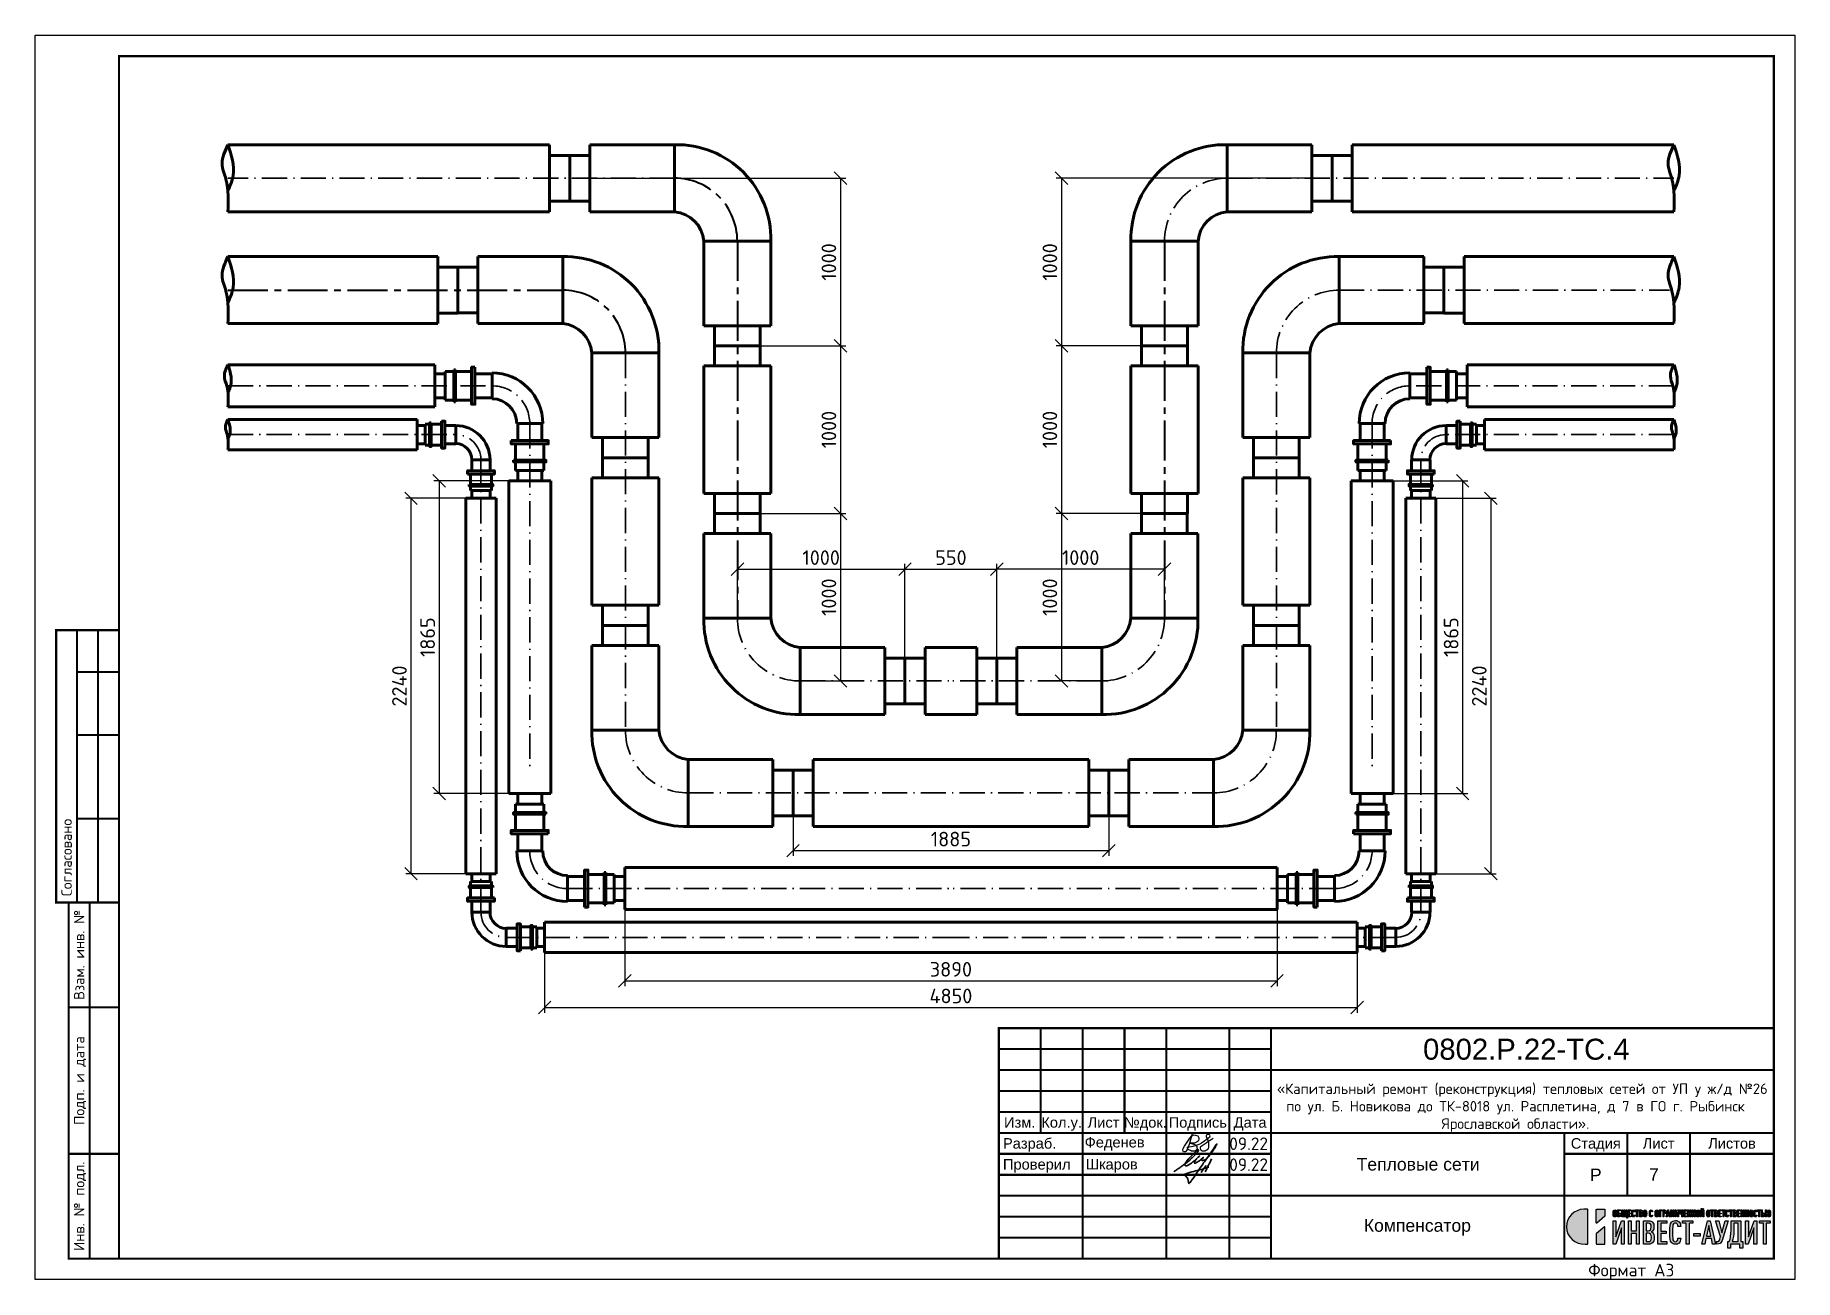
# Model space of a CAD drawing. Header units: millimetres. Extents: x 1990 to 7549, y 397 to 3825.
# Drawn here: x 4772.2 to 5192.2, y 1174.3 to 1471.4 of the extents above; entities that cross this region are included whole.
import ezdxf
from ezdxf.enums import TextEntityAlignment as Align

# ---------------------------------------------------------------- set-up
doc = ezdxf.new("R2010")
doc.units = ezdxf.units.MM
doc.linetypes.add('ACAD_ISO10W100', pattern=[18.5, 12, -3, 0.5, -3])
doc.linetypes.add('осевая2', pattern=[28.575, 19.05, -3.175, 3.175, -3.175])
for name, color, linetype, lineweight in [('2 Рамка обычные', 1, 'Continuous', 60), ('Объекты проект.', 1, 'Continuous', 80), ('Осевая', 2, 'осевая2', 30), ('Размерный', 4, 'Continuous', 30), ('Размеры на чертеже', 250, 'Continuous', 25)]:
    doc.layers.add(name, color=color, linetype=linetype, lineweight=lineweight)
doc.layers.add('layer 1', color=7, linetype='Continuous')
doc.layers.add('рамка', color=7, linetype='Continuous')
doc.styles.add('-ISOCPEUR-', font='isocpeur.TTF')
doc.styles.add('GOST', font='gost.shx', dxfattribs={"oblique": 15})
doc.styles.get("Standard").update_dxf_attribs({"font": 'arial.ttf'})
doc.dimstyles.new('Копия М 1 к 25', dxfattribs={"dimtxt": 3.5, "dimasz": 3, "dimexe": 1.25, "dimexo": 0, "dimgap": 1, "dimtad": 1, "dimdec": 0, "dimlfac": 25, "dimzin": 0, "dimdsep": 46, "dimtxsty": 'GOST', "dimblk": 'OBLIQUE', "dimcen": 5, "dimclrd": 256, "dimclre": 256, "dimclrt": 256, "dimazin": 2, "dimtfac": 1, "dimtdec": 0, "dimtmove": 0, "dimatfit": 3, "dimldrblk": 'NONE', "dimfxl": 1.25, "dimtolj": 1, "dimtzin": 0, "dimlwd": -1, "dimlwe": -1, "dimarcsym": 2})

msp = doc.modelspace()

# ---------------------------------------------------------------- texts
at = {"insert": (5103.424, 1231.832), "char_height": 5, "width": 38.55785, "attachment_point": 1}
msp.add_mtext('0802.Р.22-ТС.4', dxfattribs=at)
at = {"layer": 'Размерный', "color": 0, "style": '-ISOCPEUR-'}
for p in [(5057.163, 1205.27), (5057.163, 1200.27)]:
    msp.add_text('09.22', height=3, dxfattribs=at).set_placement(p)

# ---------------------------------------------------------------- blocks, each defined once
blk = doc.blocks.new('Лого')
h = blk.add_hatch(color=151)
h.set_gradient(color1=(158, 191, 227), color2=(46, 54, 92), tint=1, name='HEMISPHERICAL')
edge = h.paths.add_edge_path()
edge.add_spline(control_points=[(0.349, 0.494), (-0.191, 0.447), (-0.657, 0.871), (-0.657, 1.415), (-0.657, 1.415), (-0.657, 1.925), (-0.243, 2.339), (0.267, 2.339), (0.267, 2.339), (0.267, 2.339), (0.471, 2.339), (0.471, 2.339), (0.471, 2.339), (0.479, 2.339), (0.485, 2.333), (0.485, 2.325), (0.485, 2.325), (0.485, 2.325), (0.485, 0.508), (0.485, 0.508), (0.485, 0.508), (0.485, 0.5), (0.479, 0.494), (0.471, 0.494), (0.471, 0.494), (0.471, 0.494), (0.35, 0.494), (0.35, 0.494), (0.35, 0.494), (0.35, 0.494), (0.349, 0.494), (0.349, 0.494)], knot_values=[0, 0, 0, 0, 0.111111, 0.111111, 0.111111, 0.111121, 0.222222, 0.222222, 0.222222, 0.222232, 0.333333, 0.333333, 0.333333, 0.333344, 0.444444, 0.444444, 0.444444, 0.444455, 0.555556, 0.555556, 0.555556, 0.555566, 0.666667, 0.666667, 0.666667, 0.666677, 0.777778, 0.777778, 0.777778, 0.777788, 1, 1, 1, 1], degree=3, periodic=0)
edge = h.paths.add_edge_path()
edge.add_spline(control_points=[(0.955, 1.604), (0.955, 1.604), (1.385, 1.966), (1.385, 1.966), (1.385, 1.966), (1.388, 1.969), (1.39, 1.972), (1.39, 1.976), (1.39, 1.976), (1.39, 1.976), (1.39, 2.325), (1.39, 2.325), (1.39, 2.325), (1.39, 2.333), (1.384, 2.339), (1.377, 2.339), (1.377, 2.339), (1.377, 2.339), (0.947, 2.339), (0.947, 2.339), (0.947, 2.339), (0.939, 2.339), (0.933, 2.333), (0.933, 2.325), (0.933, 2.325), (0.933, 2.325), (0.933, 1.614), (0.933, 1.614), (0.933, 1.614), (0.933, 1.609), (0.936, 1.604), (0.941, 1.602), (0.941, 1.602), (0.946, 1.6), (0.951, 1.601), (0.955, 1.604)], knot_values=[0, 0, 0, 0, 0.1, 0.1, 0.1, 0.10001, 0.2, 0.2, 0.2, 0.20001, 0.3, 0.3, 0.3, 0.30001, 0.4, 0.4, 0.4, 0.40001, 0.5, 0.5, 0.5, 0.50001, 0.6, 0.6, 0.6, 0.60001, 0.7, 0.7, 0.7, 0.70001, 0.8, 0.8, 0.8, 0.80001, 1, 1, 1, 1], degree=3, periodic=0)
edge = h.paths.add_edge_path()
edge.add_spline(control_points=[(0.938, 1.059), (0.938, 1.059), (1.369, 1.401), (1.369, 1.401), (1.369, 1.401), (1.373, 1.404), (1.378, 1.405), (1.383, 1.402), (1.383, 1.402), (1.387, 1.4), (1.39, 1.396), (1.39, 1.39), (1.39, 1.39), (1.39, 1.39), (1.39, 0.508), (1.39, 0.508), (1.39, 0.508), (1.39, 0.5), (1.384, 0.494), (1.377, 0.494), (1.377, 0.494), (1.377, 0.494), (0.947, 0.494), (0.947, 0.494), (0.947, 0.494), (0.939, 0.494), (0.933, 0.5), (0.933, 0.508), (0.933, 0.508), (0.933, 0.508), (0.933, 1.049), (0.933, 1.049), (0.933, 1.049), (0.933, 1.053), (0.935, 1.057), (0.938, 1.059)], knot_values=[0, 0, 0, 0, 0.1, 0.1, 0.1, 0.10001, 0.2, 0.2, 0.2, 0.20001, 0.3, 0.3, 0.3, 0.30001, 0.4, 0.4, 0.4, 0.40001, 0.5, 0.5, 0.5, 0.50001, 0.6, 0.6, 0.6, 0.60001, 0.7, 0.7, 0.7, 0.70001, 0.8, 0.8, 0.8, 0.80001, 1, 1, 1, 1], degree=3, periodic=0)
at = {"true_color": 0x2e365c}
h = blk.add_hatch(color=159, dxfattribs=at)
h.dxf.hatch_style = 1
edge = h.paths.add_edge_path()
edge.add_spline(control_points=[(10.169, 1.594), (10.169, 1.594), (10.169, 1.727), (10.169, 1.727), (10.169, 1.727), (10.169, 1.727), (9.605, 1.727), (9.605, 1.727), (9.605, 1.727), (9.605, 1.727), (9.605, 1.594), (9.605, 1.594), (9.605, 1.594), (9.605, 1.594), (9.813, 1.594), (9.813, 1.594), (9.813, 1.594), (9.813, 1.594), (9.813, 0.491), (9.813, 0.491), (9.813, 0.491), (9.813, 0.491), (9.962, 0.491), (9.962, 0.491), (9.962, 0.491), (9.962, 0.491), (9.962, 1.594), (9.962, 1.594), (9.962, 1.594), (9.962, 1.594), (10.169, 1.594), (10.169, 1.594)], knot_values=[0, 0, 0, 0, 0.111111, 0.111111, 0.111111, 0.111121, 0.222222, 0.222222, 0.222222, 0.222232, 0.333333, 0.333333, 0.333333, 0.333344, 0.444444, 0.444444, 0.444444, 0.444455, 0.555556, 0.555556, 0.555556, 0.555566, 0.666667, 0.666667, 0.666667, 0.666677, 0.777778, 0.777778, 0.777778, 0.777788, 1, 1, 1, 1], degree=3, periodic=0)
edge = h.paths.add_edge_path()
edge.add_spline(control_points=[(9.457, 0.491), (9.457, 0.491), (9.457, 1.727), (9.457, 1.727), (9.457, 1.727), (9.457, 1.727), (9.32, 1.727), (9.32, 1.727), (9.32, 1.727), (9.32, 1.727), (9.017, 0.868), (9.017, 0.868), (9.017, 0.868), (9.017, 0.868), (9.017, 1.727), (9.017, 1.727), (9.017, 1.727), (9.017, 1.727), (8.867, 1.727), (8.867, 1.727), (8.867, 1.727), (8.867, 1.727), (8.867, 0.491), (8.867, 0.491), (8.867, 0.491), (8.867, 0.491), (9.006, 0.491), (9.006, 0.491), (9.006, 0.491), (9.006, 0.491), (9.308, 1.349), (9.308, 1.349), (9.308, 1.349), (9.308, 1.349), (9.308, 0.491), (9.308, 0.491), (9.308, 0.491), (9.308, 0.491), (9.457, 0.491), (9.457, 0.491)], knot_values=[0, 0, 0, 0, 0.090909, 0.090909, 0.090909, 0.090919, 0.181818, 0.181818, 0.181818, 0.181828, 0.272727, 0.272727, 0.272727, 0.272738, 0.363636, 0.363636, 0.363636, 0.363647, 0.454545, 0.454545, 0.454545, 0.454556, 0.545455, 0.545455, 0.545455, 0.545465, 0.636364, 0.636364, 0.636364, 0.636374, 0.727273, 0.727273, 0.727273, 0.727283, 0.818182, 0.818182, 0.818182, 0.818192, 1, 1, 1, 1], degree=3, periodic=0)
edge = h.paths.add_edge_path(flags=16)
edge.add_spline(control_points=[(8.463, 0.625), (8.463, 0.625), (8.147, 0.625), (8.147, 0.625), (8.147, 0.625), (8.208, 0.788), (8.239, 0.974), (8.239, 1.198), (8.239, 1.198), (8.239, 1.198), (8.239, 1.594), (8.239, 1.594), (8.239, 1.594), (8.239, 1.594), (8.463, 1.594), (8.463, 1.594), (8.463, 1.594), (8.463, 1.594), (8.463, 0.625), (8.463, 0.625)], knot_values=[0, 0, 0, 0, 0.166667, 0.166667, 0.166667, 0.166677, 0.333333, 0.333333, 0.333333, 0.333344, 0.5, 0.5, 0.5, 0.50001, 0.666667, 0.666667, 0.666667, 0.666677, 1, 1, 1, 1], degree=3, periodic=0)
edge = h.paths.add_edge_path()
edge.add_spline(control_points=[(8.709, 0.271), (8.709, 0.271), (8.709, 0.625), (8.709, 0.625), (8.709, 0.625), (8.709, 0.625), (8.612, 0.625), (8.612, 0.625), (8.612, 0.625), (8.612, 0.625), (8.612, 1.727), (8.612, 1.727), (8.612, 1.727), (8.612, 1.727), (8.095, 1.727), (8.095, 1.727), (8.095, 1.727), (8.095, 1.727), (8.095, 1.231), (8.095, 1.231), (8.095, 1.231), (8.095, 0.988), (8.057, 0.792), (7.994, 0.625), (7.994, 0.625), (7.994, 0.625), (7.916, 0.625), (7.916, 0.625), (7.916, 0.625), (7.916, 0.625), (7.916, 0.271), (7.916, 0.271), (7.916, 0.271), (7.916, 0.271), (8.058, 0.271), (8.058, 0.271), (8.058, 0.271), (8.058, 0.271), (8.058, 0.491), (8.058, 0.491), (8.058, 0.491), (8.058, 0.491), (8.567, 0.491), (8.567, 0.491), (8.567, 0.491), (8.567, 0.491), (8.567, 0.271), (8.567, 0.271), (8.567, 0.271), (8.567, 0.271), (8.709, 0.271), (8.709, 0.271)], knot_values=[0, 0, 0, 0, 0.071429, 0.071429, 0.071429, 0.071439, 0.142857, 0.142857, 0.142857, 0.142867, 0.214286, 0.214286, 0.214286, 0.214296, 0.285714, 0.285714, 0.285714, 0.285725, 0.357143, 0.357143, 0.357143, 0.357153, 0.428571, 0.428571, 0.428571, 0.428582, 0.5, 0.5, 0.5, 0.50001, 0.571429, 0.571429, 0.571429, 0.571439, 0.642857, 0.642857, 0.642857, 0.642867, 0.714286, 0.714286, 0.714286, 0.714296, 0.785714, 0.785714, 0.785714, 0.785725, 0.857143, 0.857143, 0.857143, 0.857153, 1, 1, 1, 1], degree=3, periodic=0)
edge = h.paths.add_edge_path()
edge.add_spline(control_points=[(7.937, 1.727), (7.937, 1.727), (7.774, 1.727), (7.774, 1.727), (7.774, 1.727), (7.774, 1.727), (7.605, 1.097), (7.605, 1.097), (7.605, 1.097), (7.605, 1.097), (7.434, 1.727), (7.434, 1.727), (7.434, 1.727), (7.434, 1.727), (7.271, 1.727), (7.271, 1.727), (7.271, 1.727), (7.271, 1.727), (7.534, 0.891), (7.534, 0.891), (7.534, 0.891), (7.534, 0.891), (7.494, 0.754), (7.494, 0.754), (7.494, 0.754), (7.465, 0.651), (7.427, 0.625), (7.326, 0.625), (7.326, 0.625), (7.326, 0.625), (7.326, 0.491), (7.326, 0.491), (7.326, 0.491), (7.496, 0.491), (7.566, 0.524), (7.616, 0.688), (7.616, 0.688), (7.616, 0.688), (7.937, 1.727), (7.937, 1.727)], knot_values=[0, 0, 0, 0, 0.090909, 0.090909, 0.090909, 0.090919, 0.181818, 0.181818, 0.181818, 0.181828, 0.272727, 0.272727, 0.272727, 0.272738, 0.363636, 0.363636, 0.363636, 0.363647, 0.454545, 0.454545, 0.454545, 0.454556, 0.545455, 0.545455, 0.545455, 0.545465, 0.636364, 0.636364, 0.636364, 0.636374, 0.727273, 0.727273, 0.727273, 0.727283, 0.818182, 0.818182, 0.818182, 0.818192, 1, 1, 1, 1], degree=3, periodic=0)
edge = h.paths.add_edge_path(flags=16)
edge.add_spline(control_points=[(7.019, 0.917), (7.019, 0.917), (6.788, 0.917), (6.788, 0.917), (6.788, 0.917), (6.788, 0.917), (6.904, 1.486), (6.904, 1.486), (6.904, 1.486), (6.904, 1.486), (7.019, 0.917), (7.019, 0.917)], knot_values=[0, 0, 0, 0, 0.25, 0.25, 0.25, 0.25001, 0.5, 0.5, 0.5, 0.50001, 1, 1, 1, 1], degree=3, periodic=0)
edge = h.paths.add_edge_path()
edge.add_spline(control_points=[(7.264, 0.491), (7.264, 0.491), (6.977, 1.727), (6.977, 1.727), (6.977, 1.727), (6.977, 1.727), (6.833, 1.727), (6.833, 1.727), (6.833, 1.727), (6.833, 1.727), (6.545, 0.491), (6.545, 0.491), (6.545, 0.491), (6.545, 0.491), (6.701, 0.491), (6.701, 0.491), (6.701, 0.491), (6.701, 0.491), (6.76, 0.783), (6.76, 0.783), (6.76, 0.783), (6.76, 0.783), (7.047, 0.783), (7.047, 0.783), (7.047, 0.783), (7.047, 0.783), (7.106, 0.491), (7.106, 0.491), (7.106, 0.491), (7.106, 0.491), (7.264, 0.491), (7.264, 0.491)], knot_values=[0, 0, 0, 0, 0.111111, 0.111111, 0.111111, 0.111121, 0.222222, 0.222222, 0.222222, 0.222232, 0.333333, 0.333333, 0.333333, 0.333344, 0.444444, 0.444444, 0.444444, 0.444455, 0.555556, 0.555556, 0.555556, 0.555566, 0.666667, 0.666667, 0.666667, 0.666677, 0.777778, 0.777778, 0.777778, 0.777788, 1, 1, 1, 1], degree=3, periodic=0)
edge = h.paths.add_edge_path()
edge.add_spline(control_points=[(6.448, 0.915), (6.448, 0.915), (6.448, 1.049), (6.448, 1.049), (6.448, 1.049), (6.448, 1.049), (6.108, 1.049), (6.108, 1.049), (6.108, 1.049), (6.108, 1.049), (6.108, 0.915), (6.108, 0.915), (6.108, 0.915), (6.108, 0.915), (6.448, 0.915), (6.448, 0.915)], knot_values=[0, 0, 0, 0, 0.2, 0.2, 0.2, 0.20001, 0.4, 0.4, 0.4, 0.40001, 0.6, 0.6, 0.6, 0.60001, 1, 1, 1, 1], degree=3, periodic=0)
edge = h.paths.add_edge_path()
edge.add_spline(control_points=[(6.069, 1.594), (6.069, 1.594), (6.069, 1.727), (6.069, 1.727), (6.069, 1.727), (6.069, 1.727), (5.505, 1.727), (5.505, 1.727), (5.505, 1.727), (5.505, 1.727), (5.505, 1.594), (5.505, 1.594), (5.505, 1.594), (5.505, 1.594), (5.714, 1.594), (5.714, 1.594), (5.714, 1.594), (5.714, 1.594), (5.714, 0.491), (5.714, 0.491), (5.714, 0.491), (5.714, 0.491), (5.863, 0.491), (5.863, 0.491), (5.863, 0.491), (5.863, 0.491), (5.863, 1.594), (5.863, 1.594), (5.863, 1.594), (5.863, 1.594), (6.069, 1.594), (6.069, 1.594)], knot_values=[0, 0, 0, 0, 0.111111, 0.111111, 0.111111, 0.111121, 0.222222, 0.222222, 0.222222, 0.222232, 0.333333, 0.333333, 0.333333, 0.333344, 0.444444, 0.444444, 0.444444, 0.444455, 0.555556, 0.555556, 0.555556, 0.555566, 0.666667, 0.666667, 0.666667, 0.666677, 0.777778, 0.777778, 0.777778, 0.777788, 1, 1, 1, 1], degree=3, periodic=0)
edge = h.paths.add_edge_path()
edge.add_spline(control_points=[(5.42, 0.797), (5.42, 0.797), (5.273, 0.797), (5.273, 0.797), (5.273, 0.797), (5.271, 0.745), (5.261, 0.691), (5.233, 0.655), (5.233, 0.655), (5.214, 0.63), (5.183, 0.611), (5.136, 0.611), (5.136, 0.611), (5.087, 0.611), (5.054, 0.63), (5.033, 0.658), (5.033, 0.658), (4.99, 0.717), (4.983, 0.816), (4.983, 1.109), (4.983, 1.109), (4.983, 1.403), (4.99, 1.502), (5.033, 1.561), (5.033, 1.561), (5.054, 1.588), (5.087, 1.607), (5.136, 1.607), (5.136, 1.607), (5.183, 1.607), (5.214, 1.588), (5.233, 1.564), (5.233, 1.564), (5.262, 1.528), (5.271, 1.476), (5.273, 1.423), (5.273, 1.423), (5.273, 1.423), (5.42, 1.423), (5.42, 1.423), (5.42, 1.423), (5.419, 1.524), (5.389, 1.613), (5.332, 1.668), (5.332, 1.668), (5.283, 1.715), (5.223, 1.741), (5.136, 1.741), (5.136, 1.741), (5.039, 1.741), (4.971, 1.705), (4.924, 1.651), (4.924, 1.651), (4.842, 1.557), (4.834, 1.451), (4.834, 1.109), (4.834, 1.109), (4.834, 0.767), (4.842, 0.662), (4.924, 0.568), (4.924, 0.568), (4.971, 0.514), (5.039, 0.478), (5.136, 0.478), (5.136, 0.478), (5.217, 0.478), (5.278, 0.502), (5.327, 0.545), (5.327, 0.545), (5.387, 0.601), (5.419, 0.693), (5.42, 0.797)], knot_values=[0, 0, 0, 0, 0.052632, 0.052632, 0.052632, 0.052642, 0.105263, 0.105263, 0.105263, 0.105273, 0.157895, 0.157895, 0.157895, 0.157905, 0.210526, 0.210526, 0.210526, 0.210537, 0.263158, 0.263158, 0.263158, 0.263168, 0.315789, 0.315789, 0.315789, 0.3158, 0.368421, 0.368421, 0.368421, 0.368431, 0.421053, 0.421053, 0.421053, 0.421063, 0.473684, 0.473684, 0.473684, 0.473694, 0.526316, 0.526316, 0.526316, 0.526326, 0.578947, 0.578947, 0.578947, 0.578958, 0.631579, 0.631579, 0.631579, 0.631589, 0.684211, 0.684211, 0.684211, 0.684221, 0.736842, 0.736842, 0.736842, 0.736852, 0.789474, 0.789474, 0.789474, 0.789484, 0.842105, 0.842105, 0.842105, 0.842116, 0.894737, 0.894737, 0.894737, 0.894747, 1, 1, 1, 1], degree=3, periodic=0)
edge = h.paths.add_edge_path()
edge.add_spline(control_points=[(4.681, 0.491), (4.681, 0.491), (4.681, 0.625), (4.681, 0.625), (4.681, 0.625), (4.681, 0.625), (4.353, 0.625), (4.353, 0.625), (4.353, 0.625), (4.353, 0.625), (4.353, 1.045), (4.353, 1.045), (4.353, 1.045), (4.353, 1.045), (4.636, 1.045), (4.636, 1.045), (4.636, 1.045), (4.636, 1.045), (4.636, 1.179), (4.636, 1.179), (4.636, 1.179), (4.636, 1.179), (4.353, 1.179), (4.353, 1.179), (4.353, 1.179), (4.353, 1.179), (4.353, 1.594), (4.353, 1.594), (4.353, 1.594), (4.353, 1.594), (4.681, 1.594), (4.681, 1.594), (4.681, 1.594), (4.681, 1.594), (4.681, 1.727), (4.681, 1.727), (4.681, 1.727), (4.681, 1.727), (4.204, 1.727), (4.204, 1.727), (4.204, 1.727), (4.204, 1.727), (4.204, 0.491), (4.204, 0.491), (4.204, 0.491), (4.204, 0.491), (4.681, 0.491), (4.681, 0.491)], knot_values=[0, 0, 0, 0, 0.076923, 0.076923, 0.076923, 0.076933, 0.153846, 0.153846, 0.153846, 0.153856, 0.230769, 0.230769, 0.230769, 0.230779, 0.307692, 0.307692, 0.307692, 0.307703, 0.384615, 0.384615, 0.384615, 0.384626, 0.461538, 0.461538, 0.461538, 0.461549, 0.538462, 0.538462, 0.538462, 0.538472, 0.615385, 0.615385, 0.615385, 0.615395, 0.692308, 0.692308, 0.692308, 0.692318, 0.769231, 0.769231, 0.769231, 0.769241, 0.846154, 0.846154, 0.846154, 0.846164, 1, 1, 1, 1], degree=3, periodic=0)
edge = h.paths.add_edge_path(flags=16)
edge.add_spline(control_points=[(3.848, 1.396), (3.848, 1.255), (3.798, 1.198), (3.692, 1.198), (3.692, 1.198), (3.692, 1.198), (3.582, 1.198), (3.582, 1.198), (3.582, 1.198), (3.582, 1.198), (3.582, 1.594), (3.582, 1.594), (3.582, 1.594), (3.582, 1.594), (3.692, 1.594), (3.692, 1.594), (3.692, 1.594), (3.799, 1.594), (3.848, 1.545), (3.848, 1.396)], knot_values=[0, 0, 0, 0, 0.166667, 0.166667, 0.166667, 0.166677, 0.333333, 0.333333, 0.333333, 0.333344, 0.5, 0.5, 0.5, 0.50001, 0.666667, 0.666667, 0.666667, 0.666677, 1, 1, 1, 1], degree=3, periodic=0)
edge = h.paths.add_edge_path(flags=16)
edge.add_spline(control_points=[(3.857, 0.847), (3.857, 0.677), (3.803, 0.625), (3.69, 0.625), (3.69, 0.625), (3.69, 0.625), (3.582, 0.625), (3.582, 0.625), (3.582, 0.625), (3.582, 0.625), (3.582, 1.069), (3.582, 1.069), (3.582, 1.069), (3.582, 1.069), (3.69, 1.069), (3.69, 1.069), (3.69, 1.069), (3.801, 1.069), (3.857, 1.007), (3.857, 0.847)], knot_values=[0, 0, 0, 0, 0.166667, 0.166667, 0.166667, 0.166677, 0.333333, 0.333333, 0.333333, 0.333344, 0.5, 0.5, 0.5, 0.50001, 0.666667, 0.666667, 0.666667, 0.666677, 1, 1, 1, 1], degree=3, periodic=0)
edge = h.paths.add_edge_path()
edge.add_spline(control_points=[(4.006, 0.839), (4.006, 0.944), (3.995, 1.028), (3.931, 1.09), (3.931, 1.09), (3.91, 1.109), (3.883, 1.127), (3.855, 1.135), (3.855, 1.135), (3.879, 1.146), (3.903, 1.161), (3.924, 1.182), (3.924, 1.182), (3.985, 1.241), (3.997, 1.314), (3.997, 1.403), (3.997, 1.403), (3.997, 1.536), (3.978, 1.597), (3.924, 1.653), (3.924, 1.653), (3.874, 1.705), (3.808, 1.727), (3.699, 1.727), (3.699, 1.727), (3.699, 1.727), (3.433, 1.727), (3.433, 1.727), (3.433, 1.727), (3.433, 1.727), (3.433, 0.491), (3.433, 0.491), (3.433, 0.491), (3.433, 0.491), (3.699, 0.491), (3.699, 0.491), (3.699, 0.491), (3.808, 0.491), (3.876, 0.514), (3.926, 0.566), (3.926, 0.566), (3.982, 0.623), (4.006, 0.689), (4.006, 0.839)], knot_values=[0, 0, 0, 0, 0.083333, 0.083333, 0.083333, 0.083344, 0.166667, 0.166667, 0.166667, 0.166677, 0.25, 0.25, 0.25, 0.25001, 0.333333, 0.333333, 0.333333, 0.333344, 0.416667, 0.416667, 0.416667, 0.416677, 0.5, 0.5, 0.5, 0.50001, 0.583333, 0.583333, 0.583333, 0.583344, 0.666667, 0.666667, 0.666667, 0.666677, 0.75, 0.75, 0.75, 0.75001, 0.833333, 0.833333, 0.833333, 0.833344, 1, 1, 1, 1], degree=3, periodic=0)
edge = h.paths.add_edge_path()
edge.add_spline(control_points=[(3.211, 0.491), (3.211, 0.491), (3.211, 1.727), (3.211, 1.727), (3.211, 1.727), (3.211, 1.727), (3.062, 1.727), (3.062, 1.727), (3.062, 1.727), (3.062, 1.727), (3.062, 1.187), (3.062, 1.187), (3.062, 1.187), (3.062, 1.187), (2.787, 1.187), (2.787, 1.187), (2.787, 1.187), (2.787, 1.187), (2.787, 1.727), (2.787, 1.727), (2.787, 1.727), (2.787, 1.727), (2.638, 1.727), (2.638, 1.727), (2.638, 1.727), (2.638, 1.727), (2.638, 0.491), (2.638, 0.491), (2.638, 0.491), (2.638, 0.491), (2.787, 0.491), (2.787, 0.491), (2.787, 0.491), (2.787, 0.491), (2.787, 1.052), (2.787, 1.052), (2.787, 1.052), (2.787, 1.052), (3.062, 1.052), (3.062, 1.052), (3.062, 1.052), (3.062, 1.052), (3.062, 0.491), (3.062, 0.491), (3.062, 0.491), (3.062, 0.491), (3.211, 0.491), (3.211, 0.491)], knot_values=[0, 0, 0, 0, 0.076923, 0.076923, 0.076923, 0.076933, 0.153846, 0.153846, 0.153846, 0.153856, 0.230769, 0.230769, 0.230769, 0.230779, 0.307692, 0.307692, 0.307692, 0.307703, 0.384615, 0.384615, 0.384615, 0.384626, 0.461538, 0.461538, 0.461538, 0.461549, 0.538462, 0.538462, 0.538462, 0.538472, 0.615385, 0.615385, 0.615385, 0.615395, 0.692308, 0.692308, 0.692308, 0.692318, 0.769231, 0.769231, 0.769231, 0.769241, 0.846154, 0.846154, 0.846154, 0.846164, 1, 1, 1, 1], degree=3, periodic=0)
edge = h.paths.add_edge_path()
edge.add_spline(control_points=[(2.416, 0.491), (2.416, 0.491), (2.416, 1.727), (2.416, 1.727), (2.416, 1.727), (2.416, 1.727), (2.279, 1.727), (2.279, 1.727), (2.279, 1.727), (2.279, 1.727), (1.975, 0.868), (1.975, 0.868), (1.975, 0.868), (1.975, 0.868), (1.975, 1.727), (1.975, 1.727), (1.975, 1.727), (1.975, 1.727), (1.826, 1.727), (1.826, 1.727), (1.826, 1.727), (1.826, 1.727), (1.826, 0.491), (1.826, 0.491), (1.826, 0.491), (1.826, 0.491), (1.965, 0.491), (1.965, 0.491), (1.965, 0.491), (1.965, 0.491), (2.267, 1.349), (2.267, 1.349), (2.267, 1.349), (2.267, 1.349), (2.267, 0.491), (2.267, 0.491), (2.267, 0.491), (2.267, 0.491), (2.416, 0.491), (2.416, 0.491)], knot_values=[0, 0, 0, 0, 0.090909, 0.090909, 0.090909, 0.090919, 0.181818, 0.181818, 0.181818, 0.181828, 0.272727, 0.272727, 0.272727, 0.272738, 0.363636, 0.363636, 0.363636, 0.363647, 0.454545, 0.454545, 0.454545, 0.454556, 0.545455, 0.545455, 0.545455, 0.545465, 0.636364, 0.636364, 0.636364, 0.636374, 0.727273, 0.727273, 0.727273, 0.727283, 0.818182, 0.818182, 0.818182, 0.818192, 1, 1, 1, 1], degree=3, periodic=0)
edge = h.paths.add_edge_path(flags=16)
edge.add_spline(control_points=[(10.15, 2.121), (10.15, 2.035), (10.148, 2.006), (10.135, 1.989), (10.135, 1.989), (10.128, 1.981), (10.119, 1.975), (10.105, 1.975), (10.105, 1.975), (10.091, 1.975), (10.082, 1.981), (10.076, 1.989), (10.076, 1.989), (10.062, 2.006), (10.06, 2.035), (10.06, 2.121), (10.06, 2.121), (10.06, 2.207), (10.062, 2.235), (10.076, 2.253), (10.076, 2.253), (10.082, 2.261), (10.091, 2.266), (10.105, 2.266), (10.105, 2.266), (10.119, 2.266), (10.128, 2.261), (10.135, 2.253), (10.135, 2.253), (10.148, 2.235), (10.15, 2.207), (10.15, 2.121)], knot_values=[0, 0, 0, 0, 0.111111, 0.111111, 0.111111, 0.111121, 0.222222, 0.222222, 0.222222, 0.222232, 0.333333, 0.333333, 0.333333, 0.333344, 0.444444, 0.444444, 0.444444, 0.444455, 0.555556, 0.555556, 0.555556, 0.555566, 0.666667, 0.666667, 0.666667, 0.666677, 0.777778, 0.777778, 0.777778, 0.777788, 1, 1, 1, 1], degree=3, periodic=0)
edge = h.paths.add_edge_path()
edge.add_spline(control_points=[(9.974, 1.94), (9.974, 1.94), (9.974, 2.104), (9.974, 2.104), (9.974, 2.104), (9.974, 2.104), (10.017, 2.104), (10.017, 2.104), (10.017, 2.104), (10.017, 2.017), (10.021, 1.988), (10.043, 1.962), (10.043, 1.962), (10.057, 1.946), (10.077, 1.936), (10.105, 1.936), (10.105, 1.936), (10.134, 1.936), (10.153, 1.946), (10.167, 1.962), (10.167, 1.962), (10.19, 1.989), (10.194, 2.021), (10.194, 2.121), (10.194, 2.121), (10.194, 2.221), (10.191, 2.251), (10.167, 2.279), (10.167, 2.279), (10.153, 2.295), (10.134, 2.306), (10.105, 2.306), (10.105, 2.306), (10.077, 2.306), (10.057, 2.295), (10.043, 2.279), (10.043, 2.279), (10.022, 2.254), (10.017, 2.225), (10.017, 2.144), (10.017, 2.144), (10.017, 2.144), (9.974, 2.144), (9.974, 2.144), (9.974, 2.144), (9.974, 2.144), (9.974, 2.302), (9.974, 2.302), (9.974, 2.302), (9.974, 2.302), (9.93, 2.302), (9.93, 2.302), (9.93, 2.302), (9.93, 2.302), (9.93, 1.94), (9.93, 1.94), (9.93, 1.94), (9.93, 1.94), (9.974, 1.94), (9.974, 1.94)], knot_values=[0, 0, 0, 0, 0.0625, 0.0625, 0.0625, 0.06251, 0.125, 0.125, 0.125, 0.12501, 0.1875, 0.1875, 0.1875, 0.18751, 0.25, 0.25, 0.25, 0.25001, 0.3125, 0.3125, 0.3125, 0.31251, 0.375, 0.375, 0.375, 0.37501, 0.4375, 0.4375, 0.4375, 0.43751, 0.5, 0.5, 0.5, 0.50001, 0.5625, 0.5625, 0.5625, 0.56251, 0.625, 0.625, 0.625, 0.62501, 0.6875, 0.6875, 0.6875, 0.68751, 0.75, 0.75, 0.75, 0.75001, 0.8125, 0.8125, 0.8125, 0.81251, 0.875, 0.875, 0.875, 0.87501, 1, 1, 1, 1], degree=3, periodic=0)
edge = h.paths.add_edge_path(flags=16)
edge.add_spline(control_points=[(9.833, 2.046), (9.833, 1.997), (9.819, 1.979), (9.79, 1.979), (9.79, 1.979), (9.79, 1.979), (9.753, 1.979), (9.753, 1.979), (9.753, 1.979), (9.753, 1.979), (9.753, 2.112), (9.753, 2.112), (9.753, 2.112), (9.753, 2.112), (9.79, 2.112), (9.79, 2.112), (9.79, 2.112), (9.819, 2.112), (9.833, 2.094), (9.833, 2.046)], knot_values=[0, 0, 0, 0, 0.166667, 0.166667, 0.166667, 0.166677, 0.333333, 0.333333, 0.333333, 0.333344, 0.5, 0.5, 0.5, 0.50001, 0.666667, 0.666667, 0.666667, 0.666677, 1, 1, 1, 1], degree=3, periodic=0)
edge = h.paths.add_edge_path()
edge.add_spline(control_points=[(9.877, 2.046), (9.877, 2.125), (9.846, 2.151), (9.791, 2.151), (9.791, 2.151), (9.791, 2.151), (9.753, 2.151), (9.753, 2.151), (9.753, 2.151), (9.753, 2.151), (9.753, 2.302), (9.753, 2.302), (9.753, 2.302), (9.753, 2.302), (9.709, 2.302), (9.709, 2.302), (9.709, 2.302), (9.709, 2.302), (9.709, 1.94), (9.709, 1.94), (9.709, 1.94), (9.709, 1.94), (9.791, 1.94), (9.791, 1.94), (9.791, 1.94), (9.845, 1.94), (9.877, 1.966), (9.877, 2.046)], knot_values=[0, 0, 0, 0, 0.125, 0.125, 0.125, 0.12501, 0.25, 0.25, 0.25, 0.25001, 0.375, 0.375, 0.375, 0.37501, 0.5, 0.5, 0.5, 0.50001, 0.625, 0.625, 0.625, 0.62501, 0.75, 0.75, 0.75, 0.75001, 1, 1, 1, 1], degree=3, periodic=0)
edge = h.paths.add_edge_path()
edge.add_spline(control_points=[(9.666, 2.262), (9.666, 2.262), (9.666, 2.302), (9.666, 2.302), (9.666, 2.302), (9.666, 2.302), (9.501, 2.302), (9.501, 2.302), (9.501, 2.302), (9.501, 2.302), (9.501, 2.262), (9.501, 2.262), (9.501, 2.262), (9.501, 2.262), (9.562, 2.262), (9.562, 2.262), (9.562, 2.262), (9.562, 2.262), (9.562, 1.94), (9.562, 1.94), (9.562, 1.94), (9.562, 1.94), (9.606, 1.94), (9.606, 1.94), (9.606, 1.94), (9.606, 1.94), (9.606, 2.262), (9.606, 2.262), (9.606, 2.262), (9.606, 2.262), (9.666, 2.262), (9.666, 2.262)], knot_values=[0, 0, 0, 0, 0.111111, 0.111111, 0.111111, 0.111121, 0.222222, 0.222222, 0.222222, 0.222232, 0.333333, 0.333333, 0.333333, 0.333344, 0.444444, 0.444444, 0.444444, 0.444455, 0.555556, 0.555556, 0.555556, 0.555566, 0.666667, 0.666667, 0.666667, 0.666677, 0.777778, 0.777778, 0.777778, 0.777788, 1, 1, 1, 1], degree=3, periodic=0)
edge = h.paths.add_edge_path()
edge.add_spline(control_points=[(9.476, 2.029), (9.476, 2.029), (9.433, 2.029), (9.433, 2.029), (9.433, 2.029), (9.433, 2.014), (9.43, 1.998), (9.421, 1.988), (9.421, 1.988), (9.416, 1.981), (9.407, 1.975), (9.393, 1.975), (9.393, 1.975), (9.379, 1.975), (9.369, 1.981), (9.363, 1.989), (9.363, 1.989), (9.35, 2.006), (9.348, 2.035), (9.348, 2.121), (9.348, 2.121), (9.348, 2.207), (9.35, 2.235), (9.363, 2.253), (9.363, 2.253), (9.369, 2.261), (9.379, 2.266), (9.393, 2.266), (9.393, 2.266), (9.407, 2.266), (9.416, 2.261), (9.421, 2.254), (9.421, 2.254), (9.43, 2.243), (9.433, 2.228), (9.433, 2.213), (9.433, 2.213), (9.433, 2.213), (9.476, 2.213), (9.476, 2.213), (9.476, 2.213), (9.476, 2.242), (9.467, 2.268), (9.45, 2.284), (9.45, 2.284), (9.436, 2.298), (9.418, 2.306), (9.393, 2.306), (9.393, 2.306), (9.365, 2.306), (9.345, 2.295), (9.331, 2.279), (9.331, 2.279), (9.307, 2.252), (9.305, 2.221), (9.305, 2.121), (9.305, 2.121), (9.305, 2.021), (9.307, 1.99), (9.331, 1.962), (9.331, 1.962), (9.345, 1.946), (9.365, 1.936), (9.393, 1.936), (9.393, 1.936), (9.417, 1.936), (9.435, 1.943), (9.449, 1.956), (9.449, 1.956), (9.467, 1.972), (9.476, 1.999), (9.476, 2.029)], knot_values=[0, 0, 0, 0, 0.052632, 0.052632, 0.052632, 0.052642, 0.105263, 0.105263, 0.105263, 0.105273, 0.157895, 0.157895, 0.157895, 0.157905, 0.210526, 0.210526, 0.210526, 0.210537, 0.263158, 0.263158, 0.263158, 0.263168, 0.315789, 0.315789, 0.315789, 0.3158, 0.368421, 0.368421, 0.368421, 0.368431, 0.421053, 0.421053, 0.421053, 0.421063, 0.473684, 0.473684, 0.473684, 0.473694, 0.526316, 0.526316, 0.526316, 0.526326, 0.578947, 0.578947, 0.578947, 0.578958, 0.631579, 0.631579, 0.631579, 0.631589, 0.684211, 0.684211, 0.684211, 0.684221, 0.736842, 0.736842, 0.736842, 0.736852, 0.789474, 0.789474, 0.789474, 0.789484, 0.842105, 0.842105, 0.842105, 0.842116, 0.894737, 0.894737, 0.894737, 0.894747, 1, 1, 1, 1], degree=3, periodic=0)
edge = h.paths.add_edge_path(flags=16)
edge.add_spline(control_points=[(9.213, 2.121), (9.213, 2.035), (9.211, 2.006), (9.198, 1.989), (9.198, 1.989), (9.192, 1.981), (9.183, 1.975), (9.169, 1.975), (9.169, 1.975), (9.154, 1.975), (9.145, 1.981), (9.139, 1.989), (9.139, 1.989), (9.126, 2.006), (9.124, 2.035), (9.124, 2.121), (9.124, 2.121), (9.124, 2.207), (9.126, 2.235), (9.139, 2.253), (9.139, 2.253), (9.145, 2.261), (9.154, 2.266), (9.169, 2.266), (9.169, 2.266), (9.183, 2.266), (9.192, 2.261), (9.198, 2.253), (9.198, 2.253), (9.211, 2.235), (9.213, 2.207), (9.213, 2.121)], knot_values=[0, 0, 0, 0, 0.111111, 0.111111, 0.111111, 0.111121, 0.222222, 0.222222, 0.222222, 0.222232, 0.333333, 0.333333, 0.333333, 0.333344, 0.444444, 0.444444, 0.444444, 0.444455, 0.555556, 0.555556, 0.555556, 0.555566, 0.666667, 0.666667, 0.666667, 0.666677, 0.777778, 0.777778, 0.777778, 0.777788, 1, 1, 1, 1], degree=3, periodic=0)
edge = h.paths.add_edge_path()
edge.add_spline(control_points=[(9.257, 2.121), (9.257, 2.221), (9.254, 2.253), (9.23, 2.279), (9.23, 2.279), (9.216, 2.295), (9.197, 2.306), (9.169, 2.306), (9.169, 2.306), (9.14, 2.306), (9.121, 2.295), (9.107, 2.279), (9.107, 2.279), (9.083, 2.253), (9.08, 2.221), (9.08, 2.121), (9.08, 2.121), (9.08, 2.021), (9.083, 1.988), (9.107, 1.962), (9.107, 1.962), (9.121, 1.946), (9.14, 1.936), (9.169, 1.936), (9.169, 1.936), (9.197, 1.936), (9.216, 1.946), (9.23, 1.962), (9.23, 1.962), (9.254, 1.988), (9.257, 2.021), (9.257, 2.121)], knot_values=[0, 0, 0, 0, 0.111111, 0.111111, 0.111111, 0.111121, 0.222222, 0.222222, 0.222222, 0.222232, 0.333333, 0.333333, 0.333333, 0.333344, 0.444444, 0.444444, 0.444444, 0.444455, 0.555556, 0.555556, 0.555556, 0.555566, 0.666667, 0.666667, 0.666667, 0.666677, 0.777778, 0.777778, 0.777778, 0.777788, 1, 1, 1, 1], degree=3, periodic=0)
edge = h.paths.add_edge_path()
edge.add_spline(control_points=[(9.024, 1.94), (9.024, 1.94), (9.024, 2.302), (9.024, 2.302), (9.024, 2.302), (9.024, 2.302), (8.98, 2.302), (8.98, 2.302), (8.98, 2.302), (8.98, 2.302), (8.98, 2.144), (8.98, 2.144), (8.98, 2.144), (8.98, 2.144), (8.9, 2.144), (8.9, 2.144), (8.9, 2.144), (8.9, 2.144), (8.9, 2.302), (8.9, 2.302), (8.9, 2.302), (8.9, 2.302), (8.856, 2.302), (8.856, 2.302), (8.856, 2.302), (8.856, 2.302), (8.856, 1.94), (8.856, 1.94), (8.856, 1.94), (8.856, 1.94), (8.9, 1.94), (8.9, 1.94), (8.9, 1.94), (8.9, 1.94), (8.9, 2.104), (8.9, 2.104), (8.9, 2.104), (8.9, 2.104), (8.98, 2.104), (8.98, 2.104), (8.98, 2.104), (8.98, 2.104), (8.98, 1.94), (8.98, 1.94), (8.98, 1.94), (8.98, 1.94), (9.024, 1.94), (9.024, 1.94)], knot_values=[0, 0, 0, 0, 0.076923, 0.076923, 0.076923, 0.076933, 0.153846, 0.153846, 0.153846, 0.153856, 0.230769, 0.230769, 0.230769, 0.230779, 0.307692, 0.307692, 0.307692, 0.307703, 0.384615, 0.384615, 0.384615, 0.384626, 0.461538, 0.461538, 0.461538, 0.461549, 0.538462, 0.538462, 0.538462, 0.538472, 0.615385, 0.615385, 0.615385, 0.615395, 0.692308, 0.692308, 0.692308, 0.692318, 0.769231, 0.769231, 0.769231, 0.769241, 0.846154, 0.846154, 0.846154, 0.846164, 1, 1, 1, 1], degree=3, periodic=0)
edge = h.paths.add_edge_path()
edge.add_spline(control_points=[(8.791, 1.94), (8.791, 1.94), (8.791, 2.302), (8.791, 2.302), (8.791, 2.302), (8.791, 2.302), (8.747, 2.302), (8.747, 2.302), (8.747, 2.302), (8.747, 2.302), (8.747, 2.144), (8.747, 2.144), (8.747, 2.144), (8.747, 2.144), (8.667, 2.144), (8.667, 2.144), (8.667, 2.144), (8.667, 2.144), (8.667, 2.302), (8.667, 2.302), (8.667, 2.302), (8.667, 2.302), (8.624, 2.302), (8.624, 2.302), (8.624, 2.302), (8.624, 2.302), (8.624, 1.94), (8.624, 1.94), (8.624, 1.94), (8.624, 1.94), (8.667, 1.94), (8.667, 1.94), (8.667, 1.94), (8.667, 1.94), (8.667, 2.104), (8.667, 2.104), (8.667, 2.104), (8.667, 2.104), (8.747, 2.104), (8.747, 2.104), (8.747, 2.104), (8.747, 2.104), (8.747, 1.94), (8.747, 1.94), (8.747, 1.94), (8.747, 1.94), (8.791, 1.94), (8.791, 1.94)], knot_values=[0, 0, 0, 0, 0.076923, 0.076923, 0.076923, 0.076933, 0.153846, 0.153846, 0.153846, 0.153856, 0.230769, 0.230769, 0.230769, 0.230779, 0.307692, 0.307692, 0.307692, 0.307703, 0.384615, 0.384615, 0.384615, 0.384626, 0.461538, 0.461538, 0.461538, 0.461549, 0.538462, 0.538462, 0.538462, 0.538472, 0.615385, 0.615385, 0.615385, 0.615395, 0.692308, 0.692308, 0.692308, 0.692318, 0.769231, 0.769231, 0.769231, 0.769241, 0.846154, 0.846154, 0.846154, 0.846164, 1, 1, 1, 1], degree=3, periodic=0)
edge = h.paths.add_edge_path()
edge.add_spline(control_points=[(8.57, 1.94), (8.57, 1.94), (8.57, 1.979), (8.57, 1.979), (8.57, 1.979), (8.57, 1.979), (8.474, 1.979), (8.474, 1.979), (8.474, 1.979), (8.474, 1.979), (8.474, 2.102), (8.474, 2.102), (8.474, 2.102), (8.474, 2.102), (8.557, 2.102), (8.557, 2.102), (8.557, 2.102), (8.557, 2.102), (8.557, 2.141), (8.557, 2.141), (8.557, 2.141), (8.557, 2.141), (8.474, 2.141), (8.474, 2.141), (8.474, 2.141), (8.474, 2.141), (8.474, 2.262), (8.474, 2.262), (8.474, 2.262), (8.474, 2.262), (8.57, 2.262), (8.57, 2.262), (8.57, 2.262), (8.57, 2.262), (8.57, 2.302), (8.57, 2.302), (8.57, 2.302), (8.57, 2.302), (8.431, 2.302), (8.431, 2.302), (8.431, 2.302), (8.431, 2.302), (8.431, 1.94), (8.431, 1.94), (8.431, 1.94), (8.431, 1.94), (8.57, 1.94), (8.57, 1.94)], knot_values=[0, 0, 0, 0, 0.076923, 0.076923, 0.076923, 0.076933, 0.153846, 0.153846, 0.153846, 0.153856, 0.230769, 0.230769, 0.230769, 0.230779, 0.307692, 0.307692, 0.307692, 0.307703, 0.384615, 0.384615, 0.384615, 0.384626, 0.461538, 0.461538, 0.461538, 0.461549, 0.538462, 0.538462, 0.538462, 0.538472, 0.615385, 0.615385, 0.615385, 0.615395, 0.692308, 0.692308, 0.692308, 0.692318, 0.769231, 0.769231, 0.769231, 0.769241, 0.846154, 0.846154, 0.846154, 0.846164, 1, 1, 1, 1], degree=3, periodic=0)
edge = h.paths.add_edge_path(flags=16)
edge.add_spline(control_points=[(8.326, 2.205), (8.326, 2.163), (8.312, 2.147), (8.281, 2.147), (8.281, 2.147), (8.281, 2.147), (8.249, 2.147), (8.249, 2.147), (8.249, 2.147), (8.249, 2.147), (8.249, 2.262), (8.249, 2.262), (8.249, 2.262), (8.249, 2.262), (8.281, 2.262), (8.281, 2.262), (8.281, 2.262), (8.312, 2.262), (8.326, 2.248), (8.326, 2.205)], knot_values=[0, 0, 0, 0, 0.166667, 0.166667, 0.166667, 0.166677, 0.333333, 0.333333, 0.333333, 0.333344, 0.5, 0.5, 0.5, 0.50001, 0.666667, 0.666667, 0.666667, 0.666677, 1, 1, 1, 1], degree=3, periodic=0)
edge = h.paths.add_edge_path(flags=16)
edge.add_spline(control_points=[(8.329, 2.044), (8.329, 1.994), (8.313, 1.979), (8.28, 1.979), (8.28, 1.979), (8.28, 1.979), (8.249, 1.979), (8.249, 1.979), (8.249, 1.979), (8.249, 1.979), (8.249, 2.109), (8.249, 2.109), (8.249, 2.109), (8.249, 2.109), (8.28, 2.109), (8.28, 2.109), (8.28, 2.109), (8.313, 2.109), (8.329, 2.091), (8.329, 2.044)], knot_values=[0, 0, 0, 0, 0.166667, 0.166667, 0.166667, 0.166677, 0.333333, 0.333333, 0.333333, 0.333344, 0.5, 0.5, 0.5, 0.50001, 0.666667, 0.666667, 0.666667, 0.666677, 1, 1, 1, 1], degree=3, periodic=0)
edge = h.paths.add_edge_path()
edge.add_spline(control_points=[(8.373, 2.041), (8.373, 2.072), (8.37, 2.097), (8.351, 2.115), (8.351, 2.115), (8.345, 2.121), (8.337, 2.126), (8.328, 2.128), (8.328, 2.128), (8.336, 2.131), (8.343, 2.136), (8.349, 2.142), (8.349, 2.142), (8.367, 2.159), (8.37, 2.181), (8.37, 2.207), (8.37, 2.207), (8.37, 2.246), (8.364, 2.263), (8.349, 2.28), (8.349, 2.28), (8.334, 2.295), (8.315, 2.302), (8.283, 2.302), (8.283, 2.302), (8.283, 2.302), (8.205, 2.302), (8.205, 2.302), (8.205, 2.302), (8.205, 2.302), (8.205, 1.94), (8.205, 1.94), (8.205, 1.94), (8.205, 1.94), (8.283, 1.94), (8.283, 1.94), (8.283, 1.94), (8.315, 1.94), (8.335, 1.946), (8.349, 1.962), (8.349, 1.962), (8.365, 1.978), (8.373, 1.998), (8.373, 2.041)], knot_values=[0, 0, 0, 0, 0.083333, 0.083333, 0.083333, 0.083344, 0.166667, 0.166667, 0.166667, 0.166677, 0.25, 0.25, 0.25, 0.25001, 0.333333, 0.333333, 0.333333, 0.333344, 0.416667, 0.416667, 0.416667, 0.416677, 0.5, 0.5, 0.5, 0.50001, 0.583333, 0.583333, 0.583333, 0.583344, 0.666667, 0.666667, 0.666667, 0.666677, 0.75, 0.75, 0.75, 0.75001, 0.833333, 0.833333, 0.833333, 0.833344, 1, 1, 1, 1], degree=3, periodic=0)
edge = h.paths.add_edge_path()
edge.add_spline(control_points=[(8.162, 2.262), (8.162, 2.262), (8.162, 2.302), (8.162, 2.302), (8.162, 2.302), (8.162, 2.302), (7.997, 2.302), (7.997, 2.302), (7.997, 2.302), (7.997, 2.302), (7.997, 2.262), (7.997, 2.262), (7.997, 2.262), (7.997, 2.262), (8.058, 2.262), (8.058, 2.262), (8.058, 2.262), (8.058, 2.262), (8.058, 1.94), (8.058, 1.94), (8.058, 1.94), (8.058, 1.94), (8.101, 1.94), (8.101, 1.94), (8.101, 1.94), (8.101, 1.94), (8.101, 2.262), (8.101, 2.262), (8.101, 2.262), (8.101, 2.262), (8.162, 2.262), (8.162, 2.262)], knot_values=[0, 0, 0, 0, 0.111111, 0.111111, 0.111111, 0.111121, 0.222222, 0.222222, 0.222222, 0.222232, 0.333333, 0.333333, 0.333333, 0.333344, 0.444444, 0.444444, 0.444444, 0.444455, 0.555556, 0.555556, 0.555556, 0.555566, 0.666667, 0.666667, 0.666667, 0.666677, 0.777778, 0.777778, 0.777778, 0.777788, 1, 1, 1, 1], degree=3, periodic=0)
edge = h.paths.add_edge_path()
edge.add_spline(control_points=[(7.972, 2.029), (7.972, 2.029), (7.929, 2.029), (7.929, 2.029), (7.929, 2.029), (7.928, 2.014), (7.925, 1.998), (7.917, 1.988), (7.917, 1.988), (7.911, 1.981), (7.902, 1.975), (7.889, 1.975), (7.889, 1.975), (7.874, 1.975), (7.865, 1.981), (7.859, 1.989), (7.859, 1.989), (7.846, 2.006), (7.844, 2.035), (7.844, 2.121), (7.844, 2.121), (7.844, 2.207), (7.846, 2.235), (7.859, 2.253), (7.859, 2.253), (7.865, 2.261), (7.874, 2.266), (7.889, 2.266), (7.889, 2.266), (7.902, 2.266), (7.911, 2.261), (7.917, 2.254), (7.917, 2.254), (7.926, 2.243), (7.928, 2.228), (7.929, 2.213), (7.929, 2.213), (7.929, 2.213), (7.972, 2.213), (7.972, 2.213), (7.972, 2.213), (7.971, 2.242), (7.963, 2.268), (7.946, 2.284), (7.946, 2.284), (7.932, 2.298), (7.914, 2.306), (7.889, 2.306), (7.889, 2.306), (7.86, 2.306), (7.84, 2.295), (7.827, 2.279), (7.827, 2.279), (7.803, 2.252), (7.8, 2.221), (7.8, 2.121), (7.8, 2.121), (7.8, 2.021), (7.803, 1.99), (7.827, 1.962), (7.827, 1.962), (7.84, 1.946), (7.86, 1.936), (7.889, 1.936), (7.889, 1.936), (7.912, 1.936), (7.93, 1.943), (7.944, 1.956), (7.944, 1.956), (7.962, 1.972), (7.971, 1.999), (7.972, 2.029)], knot_values=[0, 0, 0, 0, 0.052632, 0.052632, 0.052632, 0.052642, 0.105263, 0.105263, 0.105263, 0.105273, 0.157895, 0.157895, 0.157895, 0.157905, 0.210526, 0.210526, 0.210526, 0.210537, 0.263158, 0.263158, 0.263158, 0.263168, 0.315789, 0.315789, 0.315789, 0.3158, 0.368421, 0.368421, 0.368421, 0.368431, 0.421053, 0.421053, 0.421053, 0.421063, 0.473684, 0.473684, 0.473684, 0.473694, 0.526316, 0.526316, 0.526316, 0.526326, 0.578947, 0.578947, 0.578947, 0.578958, 0.631579, 0.631579, 0.631579, 0.631589, 0.684211, 0.684211, 0.684211, 0.684221, 0.736842, 0.736842, 0.736842, 0.736852, 0.789474, 0.789474, 0.789474, 0.789484, 0.842105, 0.842105, 0.842105, 0.842116, 0.894737, 0.894737, 0.894737, 0.894747, 1, 1, 1, 1], degree=3, periodic=0)
edge = h.paths.add_edge_path()
edge.add_spline(control_points=[(7.771, 2.262), (7.771, 2.262), (7.771, 2.302), (7.771, 2.302), (7.771, 2.302), (7.771, 2.302), (7.606, 2.302), (7.606, 2.302), (7.606, 2.302), (7.606, 2.302), (7.606, 2.262), (7.606, 2.262), (7.606, 2.262), (7.606, 2.262), (7.667, 2.262), (7.667, 2.262), (7.667, 2.262), (7.667, 2.262), (7.667, 1.94), (7.667, 1.94), (7.667, 1.94), (7.667, 1.94), (7.71, 1.94), (7.71, 1.94), (7.71, 1.94), (7.71, 1.94), (7.71, 2.262), (7.71, 2.262), (7.71, 2.262), (7.71, 2.262), (7.771, 2.262), (7.771, 2.262)], knot_values=[0, 0, 0, 0, 0.111111, 0.111111, 0.111111, 0.111121, 0.222222, 0.222222, 0.222222, 0.222232, 0.333333, 0.333333, 0.333333, 0.333344, 0.444444, 0.444444, 0.444444, 0.444455, 0.555556, 0.555556, 0.555556, 0.555566, 0.666667, 0.666667, 0.666667, 0.666677, 0.777778, 0.777778, 0.777778, 0.777788, 1, 1, 1, 1], degree=3, periodic=0)
edge = h.paths.add_edge_path()
edge.add_spline(control_points=[(7.574, 1.94), (7.574, 1.94), (7.574, 1.979), (7.574, 1.979), (7.574, 1.979), (7.574, 1.979), (7.478, 1.979), (7.478, 1.979), (7.478, 1.979), (7.478, 1.979), (7.478, 2.102), (7.478, 2.102), (7.478, 2.102), (7.478, 2.102), (7.561, 2.102), (7.561, 2.102), (7.561, 2.102), (7.561, 2.102), (7.561, 2.141), (7.561, 2.141), (7.561, 2.141), (7.561, 2.141), (7.478, 2.141), (7.478, 2.141), (7.478, 2.141), (7.478, 2.141), (7.478, 2.262), (7.478, 2.262), (7.478, 2.262), (7.478, 2.262), (7.574, 2.262), (7.574, 2.262), (7.574, 2.262), (7.574, 2.262), (7.574, 2.302), (7.574, 2.302), (7.574, 2.302), (7.574, 2.302), (7.434, 2.302), (7.434, 2.302), (7.434, 2.302), (7.434, 2.302), (7.434, 1.94), (7.434, 1.94), (7.434, 1.94), (7.434, 1.94), (7.574, 1.94), (7.574, 1.94)], knot_values=[0, 0, 0, 0, 0.076923, 0.076923, 0.076923, 0.076933, 0.153846, 0.153846, 0.153846, 0.153856, 0.230769, 0.230769, 0.230769, 0.230779, 0.307692, 0.307692, 0.307692, 0.307703, 0.384615, 0.384615, 0.384615, 0.384626, 0.461538, 0.461538, 0.461538, 0.461549, 0.538462, 0.538462, 0.538462, 0.538472, 0.615385, 0.615385, 0.615385, 0.615395, 0.692308, 0.692308, 0.692308, 0.692318, 0.769231, 0.769231, 0.769231, 0.769241, 0.846154, 0.846154, 0.846154, 0.846164, 1, 1, 1, 1], degree=3, periodic=0)
edge = h.paths.add_edge_path(flags=16)
edge.add_spline(control_points=[(7.33, 2.205), (7.33, 2.163), (7.316, 2.147), (7.285, 2.147), (7.285, 2.147), (7.285, 2.147), (7.253, 2.147), (7.253, 2.147), (7.253, 2.147), (7.253, 2.147), (7.253, 2.262), (7.253, 2.262), (7.253, 2.262), (7.253, 2.262), (7.285, 2.262), (7.285, 2.262), (7.285, 2.262), (7.316, 2.262), (7.33, 2.248), (7.33, 2.205)], knot_values=[0, 0, 0, 0, 0.166667, 0.166667, 0.166667, 0.166677, 0.333333, 0.333333, 0.333333, 0.333344, 0.5, 0.5, 0.5, 0.50001, 0.666667, 0.666667, 0.666667, 0.666677, 1, 1, 1, 1], degree=3, periodic=0)
edge = h.paths.add_edge_path(flags=16)
edge.add_spline(control_points=[(7.333, 2.044), (7.333, 1.994), (7.317, 1.979), (7.284, 1.979), (7.284, 1.979), (7.284, 1.979), (7.253, 1.979), (7.253, 1.979), (7.253, 1.979), (7.253, 1.979), (7.253, 2.109), (7.253, 2.109), (7.253, 2.109), (7.253, 2.109), (7.284, 2.109), (7.284, 2.109), (7.284, 2.109), (7.317, 2.109), (7.333, 2.091), (7.333, 2.044)], knot_values=[0, 0, 0, 0, 0.166667, 0.166667, 0.166667, 0.166677, 0.333333, 0.333333, 0.333333, 0.333344, 0.5, 0.5, 0.5, 0.50001, 0.666667, 0.666667, 0.666667, 0.666677, 1, 1, 1, 1], degree=3, periodic=0)
edge = h.paths.add_edge_path()
edge.add_spline(control_points=[(7.377, 2.041), (7.377, 2.072), (7.374, 2.097), (7.355, 2.115), (7.355, 2.115), (7.349, 2.121), (7.341, 2.126), (7.332, 2.128), (7.332, 2.128), (7.339, 2.131), (7.347, 2.136), (7.353, 2.142), (7.353, 2.142), (7.37, 2.159), (7.374, 2.181), (7.374, 2.207), (7.374, 2.207), (7.374, 2.246), (7.368, 2.263), (7.353, 2.28), (7.353, 2.28), (7.338, 2.295), (7.319, 2.302), (7.287, 2.302), (7.287, 2.302), (7.287, 2.302), (7.209, 2.302), (7.209, 2.302), (7.209, 2.302), (7.209, 2.302), (7.209, 1.94), (7.209, 1.94), (7.209, 1.94), (7.209, 1.94), (7.287, 1.94), (7.287, 1.94), (7.287, 1.94), (7.319, 1.94), (7.338, 1.946), (7.353, 1.962), (7.353, 1.962), (7.369, 1.978), (7.377, 1.998), (7.377, 2.041)], knot_values=[0, 0, 0, 0, 0.083333, 0.083333, 0.083333, 0.083344, 0.166667, 0.166667, 0.166667, 0.166677, 0.25, 0.25, 0.25, 0.25001, 0.333333, 0.333333, 0.333333, 0.333344, 0.416667, 0.416667, 0.416667, 0.416677, 0.5, 0.5, 0.5, 0.50001, 0.583333, 0.583333, 0.583333, 0.583344, 0.666667, 0.666667, 0.666667, 0.666677, 0.75, 0.75, 0.75, 0.75001, 0.833333, 0.833333, 0.833333, 0.833344, 1, 1, 1, 1], degree=3, periodic=0)
edge = h.paths.add_edge_path()
edge.add_spline(control_points=[(7.166, 2.262), (7.166, 2.262), (7.166, 2.302), (7.166, 2.302), (7.166, 2.302), (7.166, 2.302), (7.001, 2.302), (7.001, 2.302), (7.001, 2.302), (7.001, 2.302), (7.001, 2.262), (7.001, 2.262), (7.001, 2.262), (7.001, 2.262), (7.062, 2.262), (7.062, 2.262), (7.062, 2.262), (7.062, 2.262), (7.062, 1.94), (7.062, 1.94), (7.062, 1.94), (7.062, 1.94), (7.105, 1.94), (7.105, 1.94), (7.105, 1.94), (7.105, 1.94), (7.105, 2.262), (7.105, 2.262), (7.105, 2.262), (7.105, 2.262), (7.166, 2.262), (7.166, 2.262)], knot_values=[0, 0, 0, 0, 0.111111, 0.111111, 0.111111, 0.111121, 0.222222, 0.222222, 0.222222, 0.222232, 0.333333, 0.333333, 0.333333, 0.333344, 0.444444, 0.444444, 0.444444, 0.444455, 0.555556, 0.555556, 0.555556, 0.555566, 0.666667, 0.666667, 0.666667, 0.666677, 0.777778, 0.777778, 0.777778, 0.777788, 1, 1, 1, 1], degree=3, periodic=0)
edge = h.paths.add_edge_path(flags=16)
edge.add_spline(control_points=[(6.928, 2.121), (6.928, 2.035), (6.925, 2.006), (6.912, 1.989), (6.912, 1.989), (6.906, 1.981), (6.897, 1.975), (6.883, 1.975), (6.883, 1.975), (6.869, 1.975), (6.859, 1.981), (6.853, 1.989), (6.853, 1.989), (6.84, 2.006), (6.838, 2.035), (6.838, 2.121), (6.838, 2.121), (6.838, 2.207), (6.84, 2.235), (6.853, 2.253), (6.853, 2.253), (6.859, 2.261), (6.869, 2.266), (6.883, 2.266), (6.883, 2.266), (6.897, 2.266), (6.906, 2.261), (6.912, 2.253), (6.912, 2.253), (6.925, 2.235), (6.928, 2.207), (6.928, 2.121)], knot_values=[0, 0, 0, 0, 0.111111, 0.111111, 0.111111, 0.111121, 0.222222, 0.222222, 0.222222, 0.222232, 0.333333, 0.333333, 0.333333, 0.333344, 0.444444, 0.444444, 0.444444, 0.444455, 0.555556, 0.555556, 0.555556, 0.555566, 0.666667, 0.666667, 0.666667, 0.666677, 0.777778, 0.777778, 0.777778, 0.777788, 1, 1, 1, 1], degree=3, periodic=0)
edge = h.paths.add_edge_path()
edge.add_spline(control_points=[(6.971, 2.121), (6.971, 2.221), (6.968, 2.253), (6.945, 2.279), (6.945, 2.279), (6.931, 2.295), (6.911, 2.306), (6.883, 2.306), (6.883, 2.306), (6.854, 2.306), (6.835, 2.295), (6.821, 2.279), (6.821, 2.279), (6.798, 2.253), (6.794, 2.221), (6.794, 2.121), (6.794, 2.121), (6.794, 2.021), (6.798, 1.988), (6.821, 1.962), (6.821, 1.962), (6.835, 1.946), (6.854, 1.936), (6.883, 1.936), (6.883, 1.936), (6.911, 1.936), (6.931, 1.946), (6.945, 1.962), (6.945, 1.962), (6.968, 1.988), (6.971, 2.021), (6.971, 2.121)], knot_values=[0, 0, 0, 0, 0.111111, 0.111111, 0.111111, 0.111121, 0.222222, 0.222222, 0.222222, 0.222232, 0.333333, 0.333333, 0.333333, 0.333344, 0.444444, 0.444444, 0.444444, 0.444455, 0.555556, 0.555556, 0.555556, 0.555566, 0.666667, 0.666667, 0.666667, 0.666677, 0.777778, 0.777778, 0.777778, 0.777788, 1, 1, 1, 1], degree=3, periodic=0)
edge = h.paths.add_edge_path()
edge.add_spline(control_points=[(6.643, 1.94), (6.643, 1.94), (6.643, 2.302), (6.643, 2.302), (6.643, 2.302), (6.643, 2.302), (6.603, 2.302), (6.603, 2.302), (6.603, 2.302), (6.603, 2.302), (6.514, 2.05), (6.514, 2.05), (6.514, 2.05), (6.514, 2.05), (6.514, 2.302), (6.514, 2.302), (6.514, 2.302), (6.514, 2.302), (6.47, 2.302), (6.47, 2.302), (6.47, 2.302), (6.47, 2.302), (6.47, 1.94), (6.47, 1.94), (6.47, 1.94), (6.47, 1.94), (6.511, 1.94), (6.511, 1.94), (6.511, 1.94), (6.511, 1.94), (6.599, 2.191), (6.599, 2.191), (6.599, 2.191), (6.599, 2.191), (6.599, 1.94), (6.599, 1.94), (6.599, 1.94), (6.599, 1.94), (6.643, 1.94), (6.643, 1.94)], knot_values=[0, 0, 0, 0, 0.090909, 0.090909, 0.090909, 0.090919, 0.181818, 0.181818, 0.181818, 0.181828, 0.272727, 0.272727, 0.272727, 0.272738, 0.363636, 0.363636, 0.363636, 0.363647, 0.454545, 0.454545, 0.454545, 0.454556, 0.545455, 0.545455, 0.545455, 0.545465, 0.636364, 0.636364, 0.636364, 0.636374, 0.727273, 0.727273, 0.727273, 0.727283, 0.818182, 0.818182, 0.818182, 0.818192, 1, 1, 1, 1], degree=3, periodic=0)
edge = h.paths.add_edge_path(flags=16)
edge.add_spline(control_points=[(6.37, 2.121), (6.37, 2.035), (6.368, 2.006), (6.355, 1.989), (6.355, 1.989), (6.349, 1.981), (6.34, 1.975), (6.326, 1.975), (6.326, 1.975), (6.311, 1.975), (6.302, 1.981), (6.296, 1.989), (6.296, 1.989), (6.283, 2.006), (6.281, 2.035), (6.281, 2.121), (6.281, 2.121), (6.281, 2.207), (6.283, 2.235), (6.296, 2.253), (6.296, 2.253), (6.302, 2.261), (6.311, 2.266), (6.326, 2.266), (6.326, 2.266), (6.34, 2.266), (6.349, 2.261), (6.355, 2.253), (6.355, 2.253), (6.368, 2.235), (6.37, 2.207), (6.37, 2.121)], knot_values=[0, 0, 0, 0, 0.111111, 0.111111, 0.111111, 0.111121, 0.222222, 0.222222, 0.222222, 0.222232, 0.333333, 0.333333, 0.333333, 0.333344, 0.444444, 0.444444, 0.444444, 0.444455, 0.555556, 0.555556, 0.555556, 0.555566, 0.666667, 0.666667, 0.666667, 0.666677, 0.777778, 0.777778, 0.777778, 0.777788, 1, 1, 1, 1], degree=3, periodic=0)
edge = h.paths.add_edge_path()
edge.add_spline(control_points=[(6.414, 2.121), (6.414, 2.221), (6.411, 2.253), (6.388, 2.279), (6.388, 2.279), (6.373, 2.295), (6.354, 2.306), (6.326, 2.306), (6.326, 2.306), (6.297, 2.306), (6.278, 2.295), (6.264, 2.279), (6.264, 2.279), (6.24, 2.253), (6.237, 2.221), (6.237, 2.121), (6.237, 2.121), (6.237, 2.021), (6.24, 1.988), (6.264, 1.962), (6.264, 1.962), (6.278, 1.946), (6.297, 1.936), (6.326, 1.936), (6.326, 1.936), (6.354, 1.936), (6.373, 1.946), (6.388, 1.962), (6.388, 1.962), (6.411, 1.988), (6.414, 2.021), (6.414, 2.121)], knot_values=[0, 0, 0, 0, 0.111111, 0.111111, 0.111111, 0.111121, 0.222222, 0.222222, 0.222222, 0.222232, 0.333333, 0.333333, 0.333333, 0.333344, 0.444444, 0.444444, 0.444444, 0.444455, 0.555556, 0.555556, 0.555556, 0.555566, 0.666667, 0.666667, 0.666667, 0.666677, 0.777778, 0.777778, 0.777778, 0.777788, 1, 1, 1, 1], degree=3, periodic=0)
edge = h.paths.add_edge_path()
edge.add_spline(control_points=[(6.181, 1.94), (6.181, 1.94), (6.181, 2.302), (6.181, 2.302), (6.181, 2.302), (6.181, 2.302), (6.137, 2.302), (6.137, 2.302), (6.137, 2.302), (6.137, 2.302), (6.137, 2.144), (6.137, 2.144), (6.137, 2.144), (6.137, 2.144), (6.057, 2.144), (6.057, 2.144), (6.057, 2.144), (6.057, 2.144), (6.057, 2.302), (6.057, 2.302), (6.057, 2.302), (6.057, 2.302), (6.013, 2.302), (6.013, 2.302), (6.013, 2.302), (6.013, 2.302), (6.013, 1.94), (6.013, 1.94), (6.013, 1.94), (6.013, 1.94), (6.057, 1.94), (6.057, 1.94), (6.057, 1.94), (6.057, 1.94), (6.057, 2.104), (6.057, 2.104), (6.057, 2.104), (6.057, 2.104), (6.137, 2.104), (6.137, 2.104), (6.137, 2.104), (6.137, 2.104), (6.137, 1.94), (6.137, 1.94), (6.137, 1.94), (6.137, 1.94), (6.181, 1.94), (6.181, 1.94)], knot_values=[0, 0, 0, 0, 0.076923, 0.076923, 0.076923, 0.076933, 0.153846, 0.153846, 0.153846, 0.153856, 0.230769, 0.230769, 0.230769, 0.230779, 0.307692, 0.307692, 0.307692, 0.307703, 0.384615, 0.384615, 0.384615, 0.384626, 0.461538, 0.461538, 0.461538, 0.461549, 0.538462, 0.538462, 0.538462, 0.538472, 0.615385, 0.615385, 0.615385, 0.615395, 0.692308, 0.692308, 0.692308, 0.692318, 0.769231, 0.769231, 0.769231, 0.769241, 0.846154, 0.846154, 0.846154, 0.846164, 1, 1, 1, 1], degree=3, periodic=0)
edge = h.paths.add_edge_path()
edge.add_spline(control_points=[(5.948, 1.94), (5.948, 1.94), (5.948, 2.302), (5.948, 2.302), (5.948, 2.302), (5.948, 2.302), (5.905, 2.302), (5.905, 2.302), (5.905, 2.302), (5.905, 2.302), (5.905, 2.144), (5.905, 2.144), (5.905, 2.144), (5.905, 2.144), (5.824, 2.144), (5.824, 2.144), (5.824, 2.144), (5.824, 2.144), (5.824, 2.302), (5.824, 2.302), (5.824, 2.302), (5.824, 2.302), (5.781, 2.302), (5.781, 2.302), (5.781, 2.302), (5.781, 2.302), (5.781, 1.94), (5.781, 1.94), (5.781, 1.94), (5.781, 1.94), (5.824, 1.94), (5.824, 1.94), (5.824, 1.94), (5.824, 1.94), (5.824, 2.104), (5.824, 2.104), (5.824, 2.104), (5.824, 2.104), (5.905, 2.104), (5.905, 2.104), (5.905, 2.104), (5.905, 2.104), (5.905, 1.94), (5.905, 1.94), (5.905, 1.94), (5.905, 1.94), (5.948, 1.94), (5.948, 1.94)], knot_values=[0, 0, 0, 0, 0.076923, 0.076923, 0.076923, 0.076933, 0.153846, 0.153846, 0.153846, 0.153856, 0.230769, 0.230769, 0.230769, 0.230779, 0.307692, 0.307692, 0.307692, 0.307703, 0.384615, 0.384615, 0.384615, 0.384626, 0.461538, 0.461538, 0.461538, 0.461549, 0.538462, 0.538462, 0.538462, 0.538472, 0.615385, 0.615385, 0.615385, 0.615395, 0.692308, 0.692308, 0.692308, 0.692318, 0.769231, 0.769231, 0.769231, 0.769241, 0.846154, 0.846154, 0.846154, 0.846164, 1, 1, 1, 1], degree=3, periodic=0)
edge = h.paths.add_edge_path()
edge.add_spline(control_points=[(5.727, 1.94), (5.727, 1.94), (5.727, 1.979), (5.727, 1.979), (5.727, 1.979), (5.727, 1.979), (5.631, 1.979), (5.631, 1.979), (5.631, 1.979), (5.631, 1.979), (5.631, 2.102), (5.631, 2.102), (5.631, 2.102), (5.631, 2.102), (5.714, 2.102), (5.714, 2.102), (5.714, 2.102), (5.714, 2.102), (5.714, 2.141), (5.714, 2.141), (5.714, 2.141), (5.714, 2.141), (5.631, 2.141), (5.631, 2.141), (5.631, 2.141), (5.631, 2.141), (5.631, 2.262), (5.631, 2.262), (5.631, 2.262), (5.631, 2.262), (5.727, 2.262), (5.727, 2.262), (5.727, 2.262), (5.727, 2.262), (5.727, 2.302), (5.727, 2.302), (5.727, 2.302), (5.727, 2.302), (5.588, 2.302), (5.588, 2.302), (5.588, 2.302), (5.588, 2.302), (5.588, 1.94), (5.588, 1.94), (5.588, 1.94), (5.588, 1.94), (5.727, 1.94), (5.727, 1.94)], knot_values=[0, 0, 0, 0, 0.076923, 0.076923, 0.076923, 0.076933, 0.153846, 0.153846, 0.153846, 0.153856, 0.230769, 0.230769, 0.230769, 0.230779, 0.307692, 0.307692, 0.307692, 0.307703, 0.384615, 0.384615, 0.384615, 0.384626, 0.461538, 0.461538, 0.461538, 0.461549, 0.538462, 0.538462, 0.538462, 0.538472, 0.615385, 0.615385, 0.615385, 0.615395, 0.692308, 0.692308, 0.692308, 0.692318, 0.769231, 0.769231, 0.769231, 0.769241, 0.846154, 0.846154, 0.846154, 0.846164, 1, 1, 1, 1], degree=3, periodic=0)
edge = h.paths.add_edge_path()
edge.add_spline(control_points=[(5.523, 1.94), (5.523, 1.94), (5.523, 2.302), (5.523, 2.302), (5.523, 2.302), (5.523, 2.302), (5.479, 2.302), (5.479, 2.302), (5.479, 2.302), (5.479, 2.302), (5.479, 2.109), (5.479, 2.109), (5.479, 2.109), (5.466, 2.106), (5.455, 2.105), (5.44, 2.105), (5.44, 2.105), (5.416, 2.105), (5.401, 2.114), (5.401, 2.153), (5.401, 2.153), (5.401, 2.153), (5.401, 2.302), (5.401, 2.302), (5.401, 2.302), (5.401, 2.302), (5.358, 2.302), (5.358, 2.302), (5.358, 2.302), (5.358, 2.302), (5.358, 2.149), (5.358, 2.149), (5.358, 2.149), (5.358, 2.087), (5.384, 2.066), (5.434, 2.066), (5.434, 2.066), (5.448, 2.066), (5.463, 2.067), (5.479, 2.07), (5.479, 2.07), (5.479, 2.07), (5.479, 1.94), (5.479, 1.94), (5.479, 1.94), (5.479, 1.94), (5.523, 1.94), (5.523, 1.94)], knot_values=[0, 0, 0, 0, 0.076923, 0.076923, 0.076923, 0.076933, 0.153846, 0.153846, 0.153846, 0.153856, 0.230769, 0.230769, 0.230769, 0.230779, 0.307692, 0.307692, 0.307692, 0.307703, 0.384615, 0.384615, 0.384615, 0.384626, 0.461538, 0.461538, 0.461538, 0.461549, 0.538462, 0.538462, 0.538462, 0.538472, 0.615385, 0.615385, 0.615385, 0.615395, 0.692308, 0.692308, 0.692308, 0.692318, 0.769231, 0.769231, 0.769231, 0.769241, 0.846154, 0.846154, 0.846154, 0.846164, 1, 1, 1, 1], degree=3, periodic=0)
edge = h.paths.add_edge_path()
edge.add_spline(control_points=[(5.295, 1.94), (5.295, 1.94), (5.295, 2.302), (5.295, 2.302), (5.295, 2.302), (5.295, 2.302), (5.254, 2.302), (5.254, 2.302), (5.254, 2.302), (5.254, 2.302), (5.166, 2.05), (5.166, 2.05), (5.166, 2.05), (5.166, 2.05), (5.166, 2.302), (5.166, 2.302), (5.166, 2.302), (5.166, 2.302), (5.122, 2.302), (5.122, 2.302), (5.122, 2.302), (5.122, 2.302), (5.122, 1.94), (5.122, 1.94), (5.122, 1.94), (5.122, 1.94), (5.163, 1.94), (5.163, 1.94), (5.163, 1.94), (5.163, 1.94), (5.251, 2.191), (5.251, 2.191), (5.251, 2.191), (5.251, 2.191), (5.251, 1.94), (5.251, 1.94), (5.251, 1.94), (5.251, 1.94), (5.295, 1.94), (5.295, 1.94)], knot_values=[0, 0, 0, 0, 0.090909, 0.090909, 0.090909, 0.090919, 0.181818, 0.181818, 0.181818, 0.181828, 0.272727, 0.272727, 0.272727, 0.272738, 0.363636, 0.363636, 0.363636, 0.363647, 0.454545, 0.454545, 0.454545, 0.454556, 0.545455, 0.545455, 0.545455, 0.545465, 0.636364, 0.636364, 0.636364, 0.636374, 0.727273, 0.727273, 0.727273, 0.727283, 0.818182, 0.818182, 0.818182, 0.818192, 1, 1, 1, 1], degree=3, periodic=0)
edge = h.paths.add_edge_path()
edge.add_spline(control_points=[(5.057, 1.94), (5.057, 1.94), (5.057, 2.302), (5.057, 2.302), (5.057, 2.302), (5.057, 2.302), (5.013, 2.302), (5.013, 2.302), (5.013, 2.302), (5.013, 2.302), (5.013, 2.144), (5.013, 2.144), (5.013, 2.144), (5.013, 2.144), (4.933, 2.144), (4.933, 2.144), (4.933, 2.144), (4.933, 2.144), (4.933, 2.302), (4.933, 2.302), (4.933, 2.302), (4.933, 2.302), (4.889, 2.302), (4.889, 2.302), (4.889, 2.302), (4.889, 2.302), (4.889, 1.94), (4.889, 1.94), (4.889, 1.94), (4.889, 1.94), (4.933, 1.94), (4.933, 1.94), (4.933, 1.94), (4.933, 1.94), (4.933, 2.104), (4.933, 2.104), (4.933, 2.104), (4.933, 2.104), (5.013, 2.104), (5.013, 2.104), (5.013, 2.104), (5.013, 2.104), (5.013, 1.94), (5.013, 1.94), (5.013, 1.94), (5.013, 1.94), (5.057, 1.94), (5.057, 1.94)], knot_values=[0, 0, 0, 0, 0.076923, 0.076923, 0.076923, 0.076933, 0.153846, 0.153846, 0.153846, 0.153856, 0.230769, 0.230769, 0.230769, 0.230779, 0.307692, 0.307692, 0.307692, 0.307703, 0.384615, 0.384615, 0.384615, 0.384626, 0.461538, 0.461538, 0.461538, 0.461549, 0.538462, 0.538462, 0.538462, 0.538472, 0.615385, 0.615385, 0.615385, 0.615395, 0.692308, 0.692308, 0.692308, 0.692318, 0.769231, 0.769231, 0.769231, 0.769241, 0.846154, 0.846154, 0.846154, 0.846164, 1, 1, 1, 1], degree=3, periodic=0)
edge = h.paths.add_edge_path(flags=16)
edge.add_spline(control_points=[(4.783, 2.064), (4.783, 2.064), (4.715, 2.064), (4.715, 2.064), (4.715, 2.064), (4.715, 2.064), (4.749, 2.231), (4.749, 2.231), (4.749, 2.231), (4.749, 2.231), (4.783, 2.064), (4.783, 2.064)], knot_values=[0, 0, 0, 0, 0.25, 0.25, 0.25, 0.25001, 0.5, 0.5, 0.5, 0.50001, 1, 1, 1, 1], degree=3, periodic=0)
edge = h.paths.add_edge_path()
edge.add_spline(control_points=[(4.854, 1.94), (4.854, 1.94), (4.77, 2.302), (4.77, 2.302), (4.77, 2.302), (4.77, 2.302), (4.728, 2.302), (4.728, 2.302), (4.728, 2.302), (4.728, 2.302), (4.644, 1.94), (4.644, 1.94), (4.644, 1.94), (4.644, 1.94), (4.69, 1.94), (4.69, 1.94), (4.69, 1.94), (4.69, 1.94), (4.707, 2.025), (4.707, 2.025), (4.707, 2.025), (4.707, 2.025), (4.791, 2.025), (4.791, 2.025), (4.791, 2.025), (4.791, 2.025), (4.808, 1.94), (4.808, 1.94), (4.808, 1.94), (4.808, 1.94), (4.854, 1.94), (4.854, 1.94)], knot_values=[0, 0, 0, 0, 0.111111, 0.111111, 0.111111, 0.111121, 0.222222, 0.222222, 0.222222, 0.222232, 0.333333, 0.333333, 0.333333, 0.333344, 0.444444, 0.444444, 0.444444, 0.444455, 0.555556, 0.555556, 0.555556, 0.555566, 0.666667, 0.666667, 0.666667, 0.666677, 0.777778, 0.777778, 0.777778, 0.777788, 1, 1, 1, 1], degree=3, periodic=0)
edge = h.paths.add_edge_path(flags=16)
edge.add_spline(control_points=[(4.602, 2.196), (4.602, 2.148), (4.588, 2.13), (4.558, 2.13), (4.558, 2.13), (4.558, 2.13), (4.522, 2.13), (4.522, 2.13), (4.522, 2.13), (4.522, 2.13), (4.522, 2.262), (4.522, 2.262), (4.522, 2.262), (4.522, 2.262), (4.558, 2.262), (4.558, 2.262), (4.558, 2.262), (4.588, 2.262), (4.602, 2.245), (4.602, 2.196)], knot_values=[0, 0, 0, 0, 0.166667, 0.166667, 0.166667, 0.166677, 0.333333, 0.333333, 0.333333, 0.333344, 0.5, 0.5, 0.5, 0.50001, 0.666667, 0.666667, 0.666667, 0.666677, 1, 1, 1, 1], degree=3, periodic=0)
edge = h.paths.add_edge_path()
edge.add_spline(control_points=[(4.645, 2.196), (4.645, 2.276), (4.614, 2.302), (4.56, 2.302), (4.56, 2.302), (4.56, 2.302), (4.478, 2.302), (4.478, 2.302), (4.478, 2.302), (4.478, 2.302), (4.478, 1.94), (4.478, 1.94), (4.478, 1.94), (4.478, 1.94), (4.522, 1.94), (4.522, 1.94), (4.522, 1.94), (4.522, 1.94), (4.522, 2.091), (4.522, 2.091), (4.522, 2.091), (4.522, 2.091), (4.56, 2.091), (4.56, 2.091), (4.56, 2.091), (4.613, 2.091), (4.645, 2.117), (4.645, 2.196)], knot_values=[0, 0, 0, 0, 0.125, 0.125, 0.125, 0.12501, 0.25, 0.25, 0.25, 0.25001, 0.375, 0.375, 0.375, 0.37501, 0.5, 0.5, 0.5, 0.50001, 0.625, 0.625, 0.625, 0.62501, 0.75, 0.75, 0.75, 0.75001, 1, 1, 1, 1], degree=3, periodic=0)
edge = h.paths.add_edge_path()
edge.add_spline(control_points=[(4.434, 2.262), (4.434, 2.262), (4.434, 2.302), (4.434, 2.302), (4.434, 2.302), (4.434, 2.302), (4.297, 2.302), (4.297, 2.302), (4.297, 2.302), (4.297, 2.302), (4.297, 1.94), (4.297, 1.94), (4.297, 1.94), (4.297, 1.94), (4.341, 1.94), (4.341, 1.94), (4.341, 1.94), (4.341, 1.94), (4.341, 2.262), (4.341, 2.262), (4.341, 2.262), (4.341, 2.262), (4.434, 2.262), (4.434, 2.262)], knot_values=[0, 0, 0, 0, 0.142857, 0.142857, 0.142857, 0.142867, 0.285714, 0.285714, 0.285714, 0.285725, 0.428571, 0.428571, 0.428571, 0.428582, 0.571429, 0.571429, 0.571429, 0.571439, 0.714286, 0.714286, 0.714286, 0.714296, 1, 1, 1, 1], degree=3, periodic=0)
edge = h.paths.add_edge_path(flags=16)
edge.add_spline(control_points=[(4.197, 2.121), (4.197, 2.035), (4.194, 2.006), (4.182, 1.989), (4.182, 1.989), (4.176, 1.981), (4.167, 1.975), (4.152, 1.975), (4.152, 1.975), (4.138, 1.975), (4.128, 1.981), (4.122, 1.989), (4.122, 1.989), (4.11, 2.006), (4.108, 2.035), (4.108, 2.121), (4.108, 2.121), (4.108, 2.207), (4.11, 2.235), (4.122, 2.253), (4.122, 2.253), (4.128, 2.261), (4.138, 2.266), (4.152, 2.266), (4.152, 2.266), (4.167, 2.266), (4.176, 2.261), (4.182, 2.253), (4.182, 2.253), (4.194, 2.235), (4.197, 2.207), (4.197, 2.121)], knot_values=[0, 0, 0, 0, 0.111111, 0.111111, 0.111111, 0.111121, 0.222222, 0.222222, 0.222222, 0.222232, 0.333333, 0.333333, 0.333333, 0.333344, 0.444444, 0.444444, 0.444444, 0.444455, 0.555556, 0.555556, 0.555556, 0.555566, 0.666667, 0.666667, 0.666667, 0.666677, 0.777778, 0.777778, 0.777778, 0.777788, 1, 1, 1, 1], degree=3, periodic=0)
edge = h.paths.add_edge_path()
edge.add_spline(control_points=[(4.241, 2.121), (4.241, 2.221), (4.238, 2.253), (4.214, 2.279), (4.214, 2.279), (4.2, 2.295), (4.181, 2.306), (4.152, 2.306), (4.152, 2.306), (4.124, 2.306), (4.105, 2.295), (4.09, 2.279), (4.09, 2.279), (4.067, 2.253), (4.064, 2.221), (4.064, 2.121), (4.064, 2.121), (4.064, 2.021), (4.067, 1.988), (4.09, 1.962), (4.09, 1.962), (4.105, 1.946), (4.124, 1.936), (4.152, 1.936), (4.152, 1.936), (4.181, 1.936), (4.2, 1.946), (4.214, 1.962), (4.214, 1.962), (4.238, 1.988), (4.241, 2.021), (4.241, 2.121)], knot_values=[0, 0, 0, 0, 0.111111, 0.111111, 0.111111, 0.111121, 0.222222, 0.222222, 0.222222, 0.222232, 0.333333, 0.333333, 0.333333, 0.333344, 0.444444, 0.444444, 0.444444, 0.444455, 0.555556, 0.555556, 0.555556, 0.555566, 0.666667, 0.666667, 0.666667, 0.666677, 0.777778, 0.777778, 0.777778, 0.777788, 1, 1, 1, 1], degree=3, periodic=0)
edge = h.paths.add_edge_path()
edge.add_spline(control_points=[(3.926, 2.029), (3.926, 2.029), (3.883, 2.029), (3.883, 2.029), (3.883, 2.029), (3.882, 2.014), (3.879, 1.998), (3.871, 1.988), (3.871, 1.988), (3.865, 1.981), (3.856, 1.975), (3.842, 1.975), (3.842, 1.975), (3.828, 1.975), (3.819, 1.981), (3.812, 1.989), (3.812, 1.989), (3.8, 2.006), (3.798, 2.035), (3.798, 2.121), (3.798, 2.121), (3.798, 2.207), (3.8, 2.235), (3.812, 2.253), (3.812, 2.253), (3.819, 2.261), (3.828, 2.266), (3.842, 2.266), (3.842, 2.266), (3.856, 2.266), (3.865, 2.261), (3.871, 2.254), (3.871, 2.254), (3.88, 2.243), (3.882, 2.228), (3.883, 2.213), (3.883, 2.213), (3.883, 2.213), (3.926, 2.213), (3.926, 2.213), (3.926, 2.213), (3.925, 2.242), (3.917, 2.268), (3.9, 2.284), (3.9, 2.284), (3.886, 2.298), (3.868, 2.306), (3.842, 2.306), (3.842, 2.306), (3.814, 2.306), (3.794, 2.295), (3.78, 2.279), (3.78, 2.279), (3.757, 2.252), (3.754, 2.221), (3.754, 2.121), (3.754, 2.121), (3.754, 2.021), (3.757, 1.99), (3.78, 1.962), (3.78, 1.962), (3.794, 1.946), (3.814, 1.936), (3.842, 1.936), (3.842, 1.936), (3.866, 1.936), (3.884, 1.943), (3.898, 1.956), (3.898, 1.956), (3.916, 1.972), (3.925, 1.999), (3.926, 2.029)], knot_values=[0, 0, 0, 0, 0.052632, 0.052632, 0.052632, 0.052642, 0.105263, 0.105263, 0.105263, 0.105273, 0.157895, 0.157895, 0.157895, 0.157905, 0.210526, 0.210526, 0.210526, 0.210537, 0.263158, 0.263158, 0.263158, 0.263168, 0.315789, 0.315789, 0.315789, 0.3158, 0.368421, 0.368421, 0.368421, 0.368431, 0.421053, 0.421053, 0.421053, 0.421063, 0.473684, 0.473684, 0.473684, 0.473694, 0.526316, 0.526316, 0.526316, 0.526326, 0.578947, 0.578947, 0.578947, 0.578958, 0.631579, 0.631579, 0.631579, 0.631589, 0.684211, 0.684211, 0.684211, 0.684221, 0.736842, 0.736842, 0.736842, 0.736852, 0.789474, 0.789474, 0.789474, 0.789484, 0.842105, 0.842105, 0.842105, 0.842116, 0.894737, 0.894737, 0.894737, 0.894747, 1, 1, 1, 1], degree=3, periodic=0)
edge = h.paths.add_edge_path(flags=16)
edge.add_spline(control_points=[(3.568, 2.121), (3.568, 2.035), (3.565, 2.006), (3.552, 1.989), (3.552, 1.989), (3.546, 1.981), (3.537, 1.975), (3.523, 1.975), (3.523, 1.975), (3.509, 1.975), (3.499, 1.981), (3.493, 1.989), (3.493, 1.989), (3.48, 2.006), (3.478, 2.035), (3.478, 2.121), (3.478, 2.121), (3.478, 2.207), (3.48, 2.235), (3.493, 2.253), (3.493, 2.253), (3.499, 2.261), (3.509, 2.266), (3.523, 2.266), (3.523, 2.266), (3.537, 2.266), (3.546, 2.261), (3.552, 2.253), (3.552, 2.253), (3.565, 2.235), (3.568, 2.207), (3.568, 2.121)], knot_values=[0, 0, 0, 0, 0.111111, 0.111111, 0.111111, 0.111121, 0.222222, 0.222222, 0.222222, 0.222232, 0.333333, 0.333333, 0.333333, 0.333344, 0.444444, 0.444444, 0.444444, 0.444455, 0.555556, 0.555556, 0.555556, 0.555566, 0.666667, 0.666667, 0.666667, 0.666677, 0.777778, 0.777778, 0.777778, 0.777788, 1, 1, 1, 1], degree=3, periodic=0)
edge = h.paths.add_edge_path()
edge.add_spline(control_points=[(3.611, 2.121), (3.611, 2.221), (3.608, 2.253), (3.585, 2.279), (3.585, 2.279), (3.571, 2.295), (3.551, 2.306), (3.523, 2.306), (3.523, 2.306), (3.495, 2.306), (3.475, 2.295), (3.461, 2.279), (3.461, 2.279), (3.438, 2.253), (3.435, 2.221), (3.435, 2.121), (3.435, 2.121), (3.435, 2.021), (3.438, 1.988), (3.461, 1.962), (3.461, 1.962), (3.475, 1.946), (3.495, 1.936), (3.523, 1.936), (3.523, 1.936), (3.551, 1.936), (3.571, 1.946), (3.585, 1.962), (3.585, 1.962), (3.608, 1.988), (3.611, 2.021), (3.611, 2.121)], knot_values=[0, 0, 0, 0, 0.111111, 0.111111, 0.111111, 0.111121, 0.222222, 0.222222, 0.222222, 0.222232, 0.333333, 0.333333, 0.333333, 0.333344, 0.444444, 0.444444, 0.444444, 0.444455, 0.555556, 0.555556, 0.555556, 0.555566, 0.666667, 0.666667, 0.666667, 0.666677, 0.777778, 0.777778, 0.777778, 0.777788, 1, 1, 1, 1], degree=3, periodic=0)
edge = h.paths.add_edge_path(flags=16)
edge.add_spline(control_points=[(3.344, 2.205), (3.344, 2.163), (3.329, 2.147), (3.298, 2.147), (3.298, 2.147), (3.298, 2.147), (3.266, 2.147), (3.266, 2.147), (3.266, 2.147), (3.266, 2.147), (3.266, 2.262), (3.266, 2.262), (3.266, 2.262), (3.266, 2.262), (3.298, 2.262), (3.298, 2.262), (3.298, 2.262), (3.33, 2.262), (3.344, 2.248), (3.344, 2.205)], knot_values=[0, 0, 0, 0, 0.166667, 0.166667, 0.166667, 0.166677, 0.333333, 0.333333, 0.333333, 0.333344, 0.5, 0.5, 0.5, 0.50001, 0.666667, 0.666667, 0.666667, 0.666677, 1, 1, 1, 1], degree=3, periodic=0)
edge = h.paths.add_edge_path(flags=16)
edge.add_spline(control_points=[(3.347, 2.044), (3.347, 1.994), (3.331, 1.979), (3.298, 1.979), (3.298, 1.979), (3.298, 1.979), (3.266, 1.979), (3.266, 1.979), (3.266, 1.979), (3.266, 1.979), (3.266, 2.109), (3.266, 2.109), (3.266, 2.109), (3.266, 2.109), (3.298, 2.109), (3.298, 2.109), (3.298, 2.109), (3.33, 2.109), (3.347, 2.091), (3.347, 2.044)], knot_values=[0, 0, 0, 0, 0.166667, 0.166667, 0.166667, 0.166677, 0.333333, 0.333333, 0.333333, 0.333344, 0.5, 0.5, 0.5, 0.50001, 0.666667, 0.666667, 0.666667, 0.666677, 1, 1, 1, 1], degree=3, periodic=0)
edge = h.paths.add_edge_path()
edge.add_spline(control_points=[(3.39, 2.041), (3.39, 2.072), (3.387, 2.097), (3.369, 2.115), (3.369, 2.115), (3.362, 2.121), (3.354, 2.126), (3.346, 2.128), (3.346, 2.128), (3.353, 2.131), (3.36, 2.136), (3.367, 2.142), (3.367, 2.142), (3.384, 2.159), (3.388, 2.181), (3.388, 2.207), (3.388, 2.207), (3.388, 2.246), (3.382, 2.263), (3.367, 2.28), (3.367, 2.28), (3.352, 2.295), (3.333, 2.302), (3.301, 2.302), (3.301, 2.302), (3.301, 2.302), (3.223, 2.302), (3.223, 2.302), (3.223, 2.302), (3.223, 2.302), (3.223, 1.94), (3.223, 1.94), (3.223, 1.94), (3.223, 1.94), (3.301, 1.94), (3.301, 1.94), (3.301, 1.94), (3.333, 1.94), (3.352, 1.946), (3.367, 1.962), (3.367, 1.962), (3.383, 1.978), (3.39, 1.998), (3.39, 2.041)], knot_values=[0, 0, 0, 0, 0.083333, 0.083333, 0.083333, 0.083344, 0.166667, 0.166667, 0.166667, 0.166677, 0.25, 0.25, 0.25, 0.25001, 0.333333, 0.333333, 0.333333, 0.333344, 0.416667, 0.416667, 0.416667, 0.416677, 0.5, 0.5, 0.5, 0.50001, 0.583333, 0.583333, 0.583333, 0.583344, 0.666667, 0.666667, 0.666667, 0.666677, 0.75, 0.75, 0.75, 0.75001, 0.833333, 0.833333, 0.833333, 0.833344, 1, 1, 1, 1], degree=3, periodic=0)
edge = h.paths.add_edge_path()
edge.add_spline(control_points=[(3.18, 2.262), (3.18, 2.262), (3.18, 2.302), (3.18, 2.302), (3.18, 2.302), (3.18, 2.302), (3.015, 2.302), (3.015, 2.302), (3.015, 2.302), (3.015, 2.302), (3.015, 2.262), (3.015, 2.262), (3.015, 2.262), (3.015, 2.262), (3.075, 2.262), (3.075, 2.262), (3.075, 2.262), (3.075, 2.262), (3.075, 1.94), (3.075, 1.94), (3.075, 1.94), (3.075, 1.94), (3.119, 1.94), (3.119, 1.94), (3.119, 1.94), (3.119, 1.94), (3.119, 2.262), (3.119, 2.262), (3.119, 2.262), (3.119, 2.262), (3.18, 2.262), (3.18, 2.262)], knot_values=[0, 0, 0, 0, 0.111111, 0.111111, 0.111111, 0.111121, 0.222222, 0.222222, 0.222222, 0.222232, 0.333333, 0.333333, 0.333333, 0.333344, 0.444444, 0.444444, 0.444444, 0.444455, 0.555556, 0.555556, 0.555556, 0.555566, 0.666667, 0.666667, 0.666667, 0.666677, 0.777778, 0.777778, 0.777778, 0.777788, 1, 1, 1, 1], degree=3, periodic=0)
edge = h.paths.add_edge_path()
edge.add_spline(control_points=[(2.99, 2.029), (2.99, 2.029), (2.946, 2.029), (2.946, 2.029), (2.946, 2.029), (2.946, 2.014), (2.943, 1.998), (2.935, 1.988), (2.935, 1.988), (2.929, 1.981), (2.92, 1.975), (2.906, 1.975), (2.906, 1.975), (2.892, 1.975), (2.882, 1.981), (2.876, 1.989), (2.876, 1.989), (2.864, 2.006), (2.862, 2.035), (2.862, 2.121), (2.862, 2.121), (2.862, 2.207), (2.864, 2.235), (2.876, 2.253), (2.876, 2.253), (2.882, 2.261), (2.892, 2.266), (2.906, 2.266), (2.906, 2.266), (2.92, 2.266), (2.929, 2.261), (2.935, 2.254), (2.935, 2.254), (2.943, 2.243), (2.946, 2.228), (2.946, 2.213), (2.946, 2.213), (2.946, 2.213), (2.99, 2.213), (2.99, 2.213), (2.99, 2.213), (2.989, 2.242), (2.981, 2.268), (2.964, 2.284), (2.964, 2.284), (2.95, 2.298), (2.932, 2.306), (2.906, 2.306), (2.906, 2.306), (2.878, 2.306), (2.858, 2.295), (2.844, 2.279), (2.844, 2.279), (2.821, 2.252), (2.818, 2.221), (2.818, 2.121), (2.818, 2.121), (2.818, 2.021), (2.821, 1.99), (2.844, 1.962), (2.844, 1.962), (2.858, 1.946), (2.878, 1.936), (2.906, 1.936), (2.906, 1.936), (2.93, 1.936), (2.948, 1.943), (2.962, 1.956), (2.962, 1.956), (2.98, 1.972), (2.989, 1.999), (2.99, 2.029)], knot_values=[0, 0, 0, 0, 0.052632, 0.052632, 0.052632, 0.052642, 0.105263, 0.105263, 0.105263, 0.105273, 0.157895, 0.157895, 0.157895, 0.157905, 0.210526, 0.210526, 0.210526, 0.210537, 0.263158, 0.263158, 0.263158, 0.263168, 0.315789, 0.315789, 0.315789, 0.3158, 0.368421, 0.368421, 0.368421, 0.368431, 0.421053, 0.421053, 0.421053, 0.421063, 0.473684, 0.473684, 0.473684, 0.473694, 0.526316, 0.526316, 0.526316, 0.526326, 0.578947, 0.578947, 0.578947, 0.578958, 0.631579, 0.631579, 0.631579, 0.631589, 0.684211, 0.684211, 0.684211, 0.684221, 0.736842, 0.736842, 0.736842, 0.736852, 0.789474, 0.789474, 0.789474, 0.789484, 0.842105, 0.842105, 0.842105, 0.842116, 0.894737, 0.894737, 0.894737, 0.894747, 1, 1, 1, 1], degree=3, periodic=0)
edge = h.paths.add_edge_path()
edge.add_spline(control_points=[(2.773, 1.94), (2.773, 1.94), (2.773, 1.979), (2.773, 1.979), (2.773, 1.979), (2.773, 1.979), (2.677, 1.979), (2.677, 1.979), (2.677, 1.979), (2.677, 1.979), (2.677, 2.102), (2.677, 2.102), (2.677, 2.102), (2.677, 2.102), (2.76, 2.102), (2.76, 2.102), (2.76, 2.102), (2.76, 2.102), (2.76, 2.141), (2.76, 2.141), (2.76, 2.141), (2.76, 2.141), (2.677, 2.141), (2.677, 2.141), (2.677, 2.141), (2.677, 2.141), (2.677, 2.262), (2.677, 2.262), (2.677, 2.262), (2.677, 2.262), (2.773, 2.262), (2.773, 2.262), (2.773, 2.262), (2.773, 2.262), (2.773, 2.302), (2.773, 2.302), (2.773, 2.302), (2.773, 2.302), (2.634, 2.302), (2.634, 2.302), (2.634, 2.302), (2.634, 2.302), (2.634, 1.94), (2.634, 1.94), (2.634, 1.94), (2.634, 1.94), (2.773, 1.94), (2.773, 1.94)], knot_values=[0, 0, 0, 0, 0.076923, 0.076923, 0.076923, 0.076933, 0.153846, 0.153846, 0.153846, 0.153856, 0.230769, 0.230769, 0.230769, 0.230779, 0.307692, 0.307692, 0.307692, 0.307703, 0.384615, 0.384615, 0.384615, 0.384626, 0.461538, 0.461538, 0.461538, 0.461549, 0.538462, 0.538462, 0.538462, 0.538472, 0.615385, 0.615385, 0.615385, 0.615395, 0.692308, 0.692308, 0.692308, 0.692318, 0.769231, 0.769231, 0.769231, 0.769241, 0.846154, 0.846154, 0.846154, 0.846164, 1, 1, 1, 1], degree=3, periodic=0)
edge = h.paths.add_edge_path()
edge.add_spline(control_points=[(2.587, 1.868), (2.587, 1.868), (2.587, 1.979), (2.587, 1.979), (2.587, 1.979), (2.587, 1.979), (2.559, 1.979), (2.559, 1.979), (2.559, 1.979), (2.559, 1.979), (2.559, 2.302), (2.559, 2.302), (2.559, 2.302), (2.559, 2.302), (2.515, 2.302), (2.515, 2.302), (2.515, 2.302), (2.515, 2.302), (2.515, 1.979), (2.515, 1.979), (2.515, 1.979), (2.515, 1.979), (2.442, 1.979), (2.442, 1.979), (2.442, 1.979), (2.442, 1.979), (2.442, 2.302), (2.442, 2.302), (2.442, 2.302), (2.442, 2.302), (2.398, 2.302), (2.398, 2.302), (2.398, 2.302), (2.398, 2.302), (2.398, 1.979), (2.398, 1.979), (2.398, 1.979), (2.398, 1.979), (2.325, 1.979), (2.325, 1.979), (2.325, 1.979), (2.325, 1.979), (2.325, 2.302), (2.325, 2.302), (2.325, 2.302), (2.325, 2.302), (2.282, 2.302), (2.282, 2.302), (2.282, 2.302), (2.282, 2.302), (2.282, 1.94), (2.282, 1.94), (2.282, 1.94), (2.282, 1.94), (2.546, 1.94), (2.546, 1.94), (2.546, 1.94), (2.546, 1.94), (2.546, 1.868), (2.546, 1.868), (2.546, 1.868), (2.546, 1.868), (2.587, 1.868), (2.587, 1.868)], knot_values=[0, 0, 0, 0, 0.058824, 0.058824, 0.058824, 0.058834, 0.117647, 0.117647, 0.117647, 0.117657, 0.176471, 0.176471, 0.176471, 0.176481, 0.235294, 0.235294, 0.235294, 0.235304, 0.294118, 0.294118, 0.294118, 0.294128, 0.352941, 0.352941, 0.352941, 0.352951, 0.411765, 0.411765, 0.411765, 0.411775, 0.470588, 0.470588, 0.470588, 0.470598, 0.529412, 0.529412, 0.529412, 0.529422, 0.588235, 0.588235, 0.588235, 0.588246, 0.647059, 0.647059, 0.647059, 0.647069, 0.705882, 0.705882, 0.705882, 0.705893, 0.764706, 0.764706, 0.764706, 0.764716, 0.823529, 0.823529, 0.823529, 0.82354, 0.882353, 0.882353, 0.882353, 0.882363, 1, 1, 1, 1], degree=3, periodic=0)
edge = h.paths.add_edge_path(flags=16)
edge.add_spline(control_points=[(2.184, 2.046), (2.184, 1.997), (2.169, 1.979), (2.14, 1.979), (2.14, 1.979), (2.14, 1.979), (2.102, 1.979), (2.102, 1.979), (2.102, 1.979), (2.102, 1.979), (2.102, 2.113), (2.102, 2.113), (2.102, 2.113), (2.102, 2.113), (2.14, 2.113), (2.14, 2.113), (2.14, 2.113), (2.169, 2.113), (2.184, 2.095), (2.184, 2.046)], knot_values=[0, 0, 0, 0, 0.166667, 0.166667, 0.166667, 0.166677, 0.333333, 0.333333, 0.333333, 0.333344, 0.5, 0.5, 0.5, 0.50001, 0.666667, 0.666667, 0.666667, 0.666677, 1, 1, 1, 1], degree=3, periodic=0)
edge = h.paths.add_edge_path()
edge.add_spline(control_points=[(2.228, 2.046), (2.228, 2.126), (2.196, 2.152), (2.141, 2.152), (2.141, 2.152), (2.141, 2.152), (2.102, 2.152), (2.102, 2.152), (2.102, 2.152), (2.102, 2.152), (2.102, 2.262), (2.102, 2.262), (2.102, 2.262), (2.102, 2.262), (2.212, 2.262), (2.212, 2.262), (2.212, 2.262), (2.212, 2.262), (2.212, 2.302), (2.212, 2.302), (2.212, 2.302), (2.212, 2.302), (2.059, 2.302), (2.059, 2.302), (2.059, 2.302), (2.059, 2.302), (2.059, 1.94), (2.059, 1.94), (2.059, 1.94), (2.059, 1.94), (2.141, 1.94), (2.141, 1.94), (2.141, 1.94), (2.195, 1.94), (2.228, 1.966), (2.228, 2.046)], knot_values=[0, 0, 0, 0, 0.1, 0.1, 0.1, 0.10001, 0.2, 0.2, 0.2, 0.20001, 0.3, 0.3, 0.3, 0.30001, 0.4, 0.4, 0.4, 0.40001, 0.5, 0.5, 0.5, 0.50001, 0.6, 0.6, 0.6, 0.60001, 0.7, 0.7, 0.7, 0.70001, 0.8, 0.8, 0.8, 0.80001, 1, 1, 1, 1], degree=3, periodic=0)
edge = h.paths.add_edge_path(flags=16)
edge.add_spline(control_points=[(1.959, 2.121), (1.959, 2.035), (1.956, 2.006), (1.943, 1.989), (1.943, 1.989), (1.937, 1.981), (1.928, 1.975), (1.914, 1.975), (1.914, 1.975), (1.9, 1.975), (1.89, 1.981), (1.884, 1.989), (1.884, 1.989), (1.871, 2.006), (1.869, 2.035), (1.869, 2.121), (1.869, 2.121), (1.869, 2.207), (1.871, 2.235), (1.884, 2.253), (1.884, 2.253), (1.89, 2.261), (1.9, 2.266), (1.914, 2.266), (1.914, 2.266), (1.928, 2.266), (1.937, 2.261), (1.943, 2.253), (1.943, 2.253), (1.956, 2.235), (1.959, 2.207), (1.959, 2.121)], knot_values=[0, 0, 0, 0, 0.111111, 0.111111, 0.111111, 0.111121, 0.222222, 0.222222, 0.222222, 0.222232, 0.333333, 0.333333, 0.333333, 0.333344, 0.444444, 0.444444, 0.444444, 0.444455, 0.555556, 0.555556, 0.555556, 0.555566, 0.666667, 0.666667, 0.666667, 0.666677, 0.777778, 0.777778, 0.777778, 0.777788, 1, 1, 1, 1], degree=3, periodic=0)
edge = h.paths.add_edge_path()
edge.add_spline(control_points=[(2.002, 2.121), (2.002, 2.221), (1.999, 2.253), (1.976, 2.279), (1.976, 2.279), (1.962, 2.295), (1.942, 2.306), (1.914, 2.306), (1.914, 2.306), (1.885, 2.306), (1.866, 2.295), (1.852, 2.279), (1.852, 2.279), (1.829, 2.253), (1.826, 2.221), (1.826, 2.121), (1.826, 2.121), (1.826, 2.021), (1.829, 1.988), (1.852, 1.962), (1.852, 1.962), (1.866, 1.946), (1.885, 1.936), (1.914, 1.936), (1.914, 1.936), (1.942, 1.936), (1.962, 1.946), (1.976, 1.962), (1.976, 1.962), (1.999, 1.988), (2.002, 2.021), (2.002, 2.121)], knot_values=[0, 0, 0, 0, 0.111111, 0.111111, 0.111111, 0.111121, 0.222222, 0.222222, 0.222222, 0.222232, 0.333333, 0.333333, 0.333333, 0.333344, 0.444444, 0.444444, 0.444444, 0.444455, 0.555556, 0.555556, 0.555556, 0.555566, 0.666667, 0.666667, 0.666667, 0.666677, 0.777778, 0.777778, 0.777778, 0.777788, 1, 1, 1, 1], degree=3, periodic=0)
at = {"layer": 'layer 1', "color": 159}
for points, knots in [([(0.349, 0.494), (-0.191, 0.447), (-0.657, 0.871), (-0.657, 1.415), (-0.657, 1.415), (-0.657, 1.925), (-0.243, 2.339), (0.267, 2.339), (0.267, 2.339), (0.267, 2.339), (0.471, 2.339), (0.471, 2.339), (0.471, 2.339), (0.479, 2.339), (0.485, 2.333), (0.485, 2.325), (0.485, 2.325), (0.485, 2.325), (0.485, 0.508), (0.485, 0.508), (0.485, 0.508), (0.485, 0.5), (0.479, 0.494), (0.471, 0.494), (0.471, 0.494), (0.471, 0.494), (0.35, 0.494), (0.35, 0.494), (0.35, 0.494), (0.35, 0.494), (0.349, 0.494), (0.349, 0.494)], [0, 0, 0, 0, 0.111111, 0.111111, 0.111111, 0.111111, 0.222222, 0.222222, 0.222222, 0.222222, 0.333333, 0.333333, 0.333333, 0.333333, 0.444444, 0.444444, 0.444444, 0.444444, 0.555556, 0.555556, 0.555556, 0.555556, 0.666667, 0.666667, 0.666667, 0.666667, 0.777778, 0.777778, 0.777778, 0.777778, 1, 1, 1, 1]), ([(0.955, 1.604), (0.955, 1.604), (1.385, 1.966), (1.385, 1.966), (1.385, 1.966), (1.388, 1.969), (1.39, 1.972), (1.39, 1.976), (1.39, 1.976), (1.39, 1.976), (1.39, 2.325), (1.39, 2.325), (1.39, 2.325), (1.39, 2.333), (1.384, 2.339), (1.377, 2.339), (1.377, 2.339), (1.377, 2.339), (0.947, 2.339), (0.947, 2.339), (0.947, 2.339), (0.939, 2.339), (0.933, 2.333), (0.933, 2.325), (0.933, 2.325), (0.933, 2.325), (0.933, 1.614), (0.933, 1.614), (0.933, 1.614), (0.933, 1.609), (0.936, 1.604), (0.941, 1.602), (0.941, 1.602), (0.946, 1.6), (0.951, 1.601), (0.955, 1.604)], [0, 0, 0, 0, 0.1, 0.1, 0.1, 0.1, 0.2, 0.2, 0.2, 0.2, 0.3, 0.3, 0.3, 0.3, 0.4, 0.4, 0.4, 0.4, 0.5, 0.5, 0.5, 0.5, 0.6, 0.6, 0.6, 0.6, 0.7, 0.7, 0.7, 0.7, 0.8, 0.8, 0.8, 0.8, 1, 1, 1, 1]), ([(2.002, 2.121), (2.002, 2.221), (1.999, 2.253), (1.976, 2.279), (1.976, 2.279), (1.962, 2.295), (1.942, 2.306), (1.914, 2.306), (1.914, 2.306), (1.885, 2.306), (1.866, 2.295), (1.852, 2.279), (1.852, 2.279), (1.829, 2.253), (1.826, 2.221), (1.826, 2.121), (1.826, 2.121), (1.826, 2.021), (1.829, 1.988), (1.852, 1.962), (1.852, 1.962), (1.866, 1.946), (1.885, 1.936), (1.914, 1.936), (1.914, 1.936), (1.942, 1.936), (1.962, 1.946), (1.976, 1.962), (1.976, 1.962), (1.999, 1.988), (2.002, 2.021), (2.002, 2.121)], [0, 0, 0, 0, 0.111111, 0.111111, 0.111111, 0.111111, 0.222222, 0.222222, 0.222222, 0.222222, 0.333333, 0.333333, 0.333333, 0.333333, 0.444444, 0.444444, 0.444444, 0.444444, 0.555556, 0.555556, 0.555556, 0.555556, 0.666667, 0.666667, 0.666667, 0.666667, 0.777778, 0.777778, 0.777778, 0.777778, 1, 1, 1, 1]), ([(1.959, 2.121), (1.959, 2.035), (1.956, 2.006), (1.943, 1.989), (1.943, 1.989), (1.937, 1.981), (1.928, 1.975), (1.914, 1.975), (1.914, 1.975), (1.9, 1.975), (1.89, 1.981), (1.884, 1.989), (1.884, 1.989), (1.871, 2.006), (1.869, 2.035), (1.869, 2.121), (1.869, 2.121), (1.869, 2.207), (1.871, 2.235), (1.884, 2.253), (1.884, 2.253), (1.89, 2.261), (1.9, 2.266), (1.914, 2.266), (1.914, 2.266), (1.928, 2.266), (1.937, 2.261), (1.943, 2.253), (1.943, 2.253), (1.956, 2.235), (1.959, 2.207), (1.959, 2.121)], [0, 0, 0, 0, 0.111111, 0.111111, 0.111111, 0.111111, 0.222222, 0.222222, 0.222222, 0.222222, 0.333333, 0.333333, 0.333333, 0.333333, 0.444444, 0.444444, 0.444444, 0.444444, 0.555556, 0.555556, 0.555556, 0.555556, 0.666667, 0.666667, 0.666667, 0.666667, 0.777778, 0.777778, 0.777778, 0.777778, 1, 1, 1, 1]), ([(2.228, 2.046), (2.228, 2.126), (2.196, 2.152), (2.141, 2.152), (2.141, 2.152), (2.141, 2.152), (2.102, 2.152), (2.102, 2.152), (2.102, 2.152), (2.102, 2.152), (2.102, 2.262), (2.102, 2.262), (2.102, 2.262), (2.102, 2.262), (2.212, 2.262), (2.212, 2.262), (2.212, 2.262), (2.212, 2.262), (2.212, 2.302), (2.212, 2.302), (2.212, 2.302), (2.212, 2.302), (2.059, 2.302), (2.059, 2.302), (2.059, 2.302), (2.059, 2.302), (2.059, 1.94), (2.059, 1.94), (2.059, 1.94), (2.059, 1.94), (2.141, 1.94), (2.141, 1.94), (2.141, 1.94), (2.195, 1.94), (2.228, 1.966), (2.228, 2.046)], [0, 0, 0, 0, 0.1, 0.1, 0.1, 0.1, 0.2, 0.2, 0.2, 0.2, 0.3, 0.3, 0.3, 0.3, 0.4, 0.4, 0.4, 0.4, 0.5, 0.5, 0.5, 0.5, 0.6, 0.6, 0.6, 0.6, 0.7, 0.7, 0.7, 0.7, 0.8, 0.8, 0.8, 0.8, 1, 1, 1, 1]), ([(2.184, 2.046), (2.184, 1.997), (2.169, 1.979), (2.14, 1.979), (2.14, 1.979), (2.14, 1.979), (2.102, 1.979), (2.102, 1.979), (2.102, 1.979), (2.102, 1.979), (2.102, 2.113), (2.102, 2.113), (2.102, 2.113), (2.102, 2.113), (2.14, 2.113), (2.14, 2.113), (2.14, 2.113), (2.169, 2.113), (2.184, 2.095), (2.184, 2.046)], [0, 0, 0, 0, 0.166667, 0.166667, 0.166667, 0.166667, 0.333333, 0.333333, 0.333333, 0.333333, 0.5, 0.5, 0.5, 0.5, 0.666667, 0.666667, 0.666667, 0.666667, 1, 1, 1, 1]), ([(2.587, 1.868), (2.587, 1.868), (2.587, 1.979), (2.587, 1.979), (2.587, 1.979), (2.587, 1.979), (2.559, 1.979), (2.559, 1.979), (2.559, 1.979), (2.559, 1.979), (2.559, 2.302), (2.559, 2.302), (2.559, 2.302), (2.559, 2.302), (2.515, 2.302), (2.515, 2.302), (2.515, 2.302), (2.515, 2.302), (2.515, 1.979), (2.515, 1.979), (2.515, 1.979), (2.515, 1.979), (2.442, 1.979), (2.442, 1.979), (2.442, 1.979), (2.442, 1.979), (2.442, 2.302), (2.442, 2.302), (2.442, 2.302), (2.442, 2.302), (2.398, 2.302), (2.398, 2.302), (2.398, 2.302), (2.398, 2.302), (2.398, 1.979), (2.398, 1.979), (2.398, 1.979), (2.398, 1.979), (2.325, 1.979), (2.325, 1.979), (2.325, 1.979), (2.325, 1.979), (2.325, 2.302), (2.325, 2.302), (2.325, 2.302), (2.325, 2.302), (2.282, 2.302), (2.282, 2.302), (2.282, 2.302), (2.282, 2.302), (2.282, 1.94), (2.282, 1.94), (2.282, 1.94), (2.282, 1.94), (2.546, 1.94), (2.546, 1.94), (2.546, 1.94), (2.546, 1.94), (2.546, 1.868), (2.546, 1.868), (2.546, 1.868), (2.546, 1.868), (2.587, 1.868), (2.587, 1.868)], [0, 0, 0, 0, 0.058824, 0.058824, 0.058824, 0.058824, 0.117647, 0.117647, 0.117647, 0.117647, 0.176471, 0.176471, 0.176471, 0.176471, 0.235294, 0.235294, 0.235294, 0.235294, 0.294118, 0.294118, 0.294118, 0.294118, 0.352941, 0.352941, 0.352941, 0.352941, 0.411765, 0.411765, 0.411765, 0.411765, 0.470588, 0.470588, 0.470588, 0.470588, 0.529412, 0.529412, 0.529412, 0.529412, 0.588235, 0.588235, 0.588235, 0.588235, 0.647059, 0.647059, 0.647059, 0.647059, 0.705882, 0.705882, 0.705882, 0.705882, 0.764706, 0.764706, 0.764706, 0.764706, 0.823529, 0.823529, 0.823529, 0.823529, 0.882353, 0.882353, 0.882353, 0.882353, 1, 1, 1, 1]), ([(2.773, 1.94), (2.773, 1.94), (2.773, 1.979), (2.773, 1.979), (2.773, 1.979), (2.773, 1.979), (2.677, 1.979), (2.677, 1.979), (2.677, 1.979), (2.677, 1.979), (2.677, 2.102), (2.677, 2.102), (2.677, 2.102), (2.677, 2.102), (2.76, 2.102), (2.76, 2.102), (2.76, 2.102), (2.76, 2.102), (2.76, 2.141), (2.76, 2.141), (2.76, 2.141), (2.76, 2.141), (2.677, 2.141), (2.677, 2.141), (2.677, 2.141), (2.677, 2.141), (2.677, 2.262), (2.677, 2.262), (2.677, 2.262), (2.677, 2.262), (2.773, 2.262), (2.773, 2.262), (2.773, 2.262), (2.773, 2.262), (2.773, 2.302), (2.773, 2.302), (2.773, 2.302), (2.773, 2.302), (2.634, 2.302), (2.634, 2.302), (2.634, 2.302), (2.634, 2.302), (2.634, 1.94), (2.634, 1.94), (2.634, 1.94), (2.634, 1.94), (2.773, 1.94), (2.773, 1.94)], [0, 0, 0, 0, 0.076923, 0.076923, 0.076923, 0.076923, 0.153846, 0.153846, 0.153846, 0.153846, 0.230769, 0.230769, 0.230769, 0.230769, 0.307692, 0.307692, 0.307692, 0.307692, 0.384615, 0.384615, 0.384615, 0.384615, 0.461538, 0.461538, 0.461538, 0.461538, 0.538462, 0.538462, 0.538462, 0.538462, 0.615385, 0.615385, 0.615385, 0.615385, 0.692308, 0.692308, 0.692308, 0.692308, 0.769231, 0.769231, 0.769231, 0.769231, 0.846154, 0.846154, 0.846154, 0.846154, 1, 1, 1, 1]), ([(2.99, 2.029), (2.99, 2.029), (2.946, 2.029), (2.946, 2.029), (2.946, 2.029), (2.946, 2.014), (2.943, 1.998), (2.935, 1.988), (2.935, 1.988), (2.929, 1.981), (2.92, 1.975), (2.906, 1.975), (2.906, 1.975), (2.892, 1.975), (2.882, 1.981), (2.876, 1.989), (2.876, 1.989), (2.864, 2.006), (2.862, 2.035), (2.862, 2.121), (2.862, 2.121), (2.862, 2.207), (2.864, 2.235), (2.876, 2.253), (2.876, 2.253), (2.882, 2.261), (2.892, 2.266), (2.906, 2.266), (2.906, 2.266), (2.92, 2.266), (2.929, 2.261), (2.935, 2.254), (2.935, 2.254), (2.943, 2.243), (2.946, 2.228), (2.946, 2.213), (2.946, 2.213), (2.946, 2.213), (2.99, 2.213), (2.99, 2.213), (2.99, 2.213), (2.989, 2.242), (2.981, 2.268), (2.964, 2.284), (2.964, 2.284), (2.95, 2.298), (2.932, 2.306), (2.906, 2.306), (2.906, 2.306), (2.878, 2.306), (2.858, 2.295), (2.844, 2.279), (2.844, 2.279), (2.821, 2.252), (2.818, 2.221), (2.818, 2.121), (2.818, 2.121), (2.818, 2.021), (2.821, 1.99), (2.844, 1.962), (2.844, 1.962), (2.858, 1.946), (2.878, 1.936), (2.906, 1.936), (2.906, 1.936), (2.93, 1.936), (2.948, 1.943), (2.962, 1.956), (2.962, 1.956), (2.98, 1.972), (2.989, 1.999), (2.99, 2.029)], [0, 0, 0, 0, 0.052632, 0.052632, 0.052632, 0.052632, 0.105263, 0.105263, 0.105263, 0.105263, 0.157895, 0.157895, 0.157895, 0.157895, 0.210526, 0.210526, 0.210526, 0.210526, 0.263158, 0.263158, 0.263158, 0.263158, 0.315789, 0.315789, 0.315789, 0.315789, 0.368421, 0.368421, 0.368421, 0.368421, 0.421053, 0.421053, 0.421053, 0.421053, 0.473684, 0.473684, 0.473684, 0.473684, 0.526316, 0.526316, 0.526316, 0.526316, 0.578947, 0.578947, 0.578947, 0.578947, 0.631579, 0.631579, 0.631579, 0.631579, 0.684211, 0.684211, 0.684211, 0.684211, 0.736842, 0.736842, 0.736842, 0.736842, 0.789474, 0.789474, 0.789474, 0.789474, 0.842105, 0.842105, 0.842105, 0.842105, 0.894737, 0.894737, 0.894737, 0.894737, 1, 1, 1, 1]), ([(3.18, 2.262), (3.18, 2.262), (3.18, 2.302), (3.18, 2.302), (3.18, 2.302), (3.18, 2.302), (3.015, 2.302), (3.015, 2.302), (3.015, 2.302), (3.015, 2.302), (3.015, 2.262), (3.015, 2.262), (3.015, 2.262), (3.015, 2.262), (3.075, 2.262), (3.075, 2.262), (3.075, 2.262), (3.075, 2.262), (3.075, 1.94), (3.075, 1.94), (3.075, 1.94), (3.075, 1.94), (3.119, 1.94), (3.119, 1.94), (3.119, 1.94), (3.119, 1.94), (3.119, 2.262), (3.119, 2.262), (3.119, 2.262), (3.119, 2.262), (3.18, 2.262), (3.18, 2.262)], [0, 0, 0, 0, 0.111111, 0.111111, 0.111111, 0.111111, 0.222222, 0.222222, 0.222222, 0.222222, 0.333333, 0.333333, 0.333333, 0.333333, 0.444444, 0.444444, 0.444444, 0.444444, 0.555556, 0.555556, 0.555556, 0.555556, 0.666667, 0.666667, 0.666667, 0.666667, 0.777778, 0.777778, 0.777778, 0.777778, 1, 1, 1, 1]), ([(3.39, 2.041), (3.39, 2.072), (3.387, 2.097), (3.369, 2.115), (3.369, 2.115), (3.362, 2.121), (3.354, 2.126), (3.346, 2.128), (3.346, 2.128), (3.353, 2.131), (3.36, 2.136), (3.367, 2.142), (3.367, 2.142), (3.384, 2.159), (3.388, 2.181), (3.388, 2.207), (3.388, 2.207), (3.388, 2.246), (3.382, 2.263), (3.367, 2.28), (3.367, 2.28), (3.352, 2.295), (3.333, 2.302), (3.301, 2.302), (3.301, 2.302), (3.301, 2.302), (3.223, 2.302), (3.223, 2.302), (3.223, 2.302), (3.223, 2.302), (3.223, 1.94), (3.223, 1.94), (3.223, 1.94), (3.223, 1.94), (3.301, 1.94), (3.301, 1.94), (3.301, 1.94), (3.333, 1.94), (3.352, 1.946), (3.367, 1.962), (3.367, 1.962), (3.383, 1.978), (3.39, 1.998), (3.39, 2.041)], [0, 0, 0, 0, 0.083333, 0.083333, 0.083333, 0.083333, 0.166667, 0.166667, 0.166667, 0.166667, 0.25, 0.25, 0.25, 0.25, 0.333333, 0.333333, 0.333333, 0.333333, 0.416667, 0.416667, 0.416667, 0.416667, 0.5, 0.5, 0.5, 0.5, 0.583333, 0.583333, 0.583333, 0.583333, 0.666667, 0.666667, 0.666667, 0.666667, 0.75, 0.75, 0.75, 0.75, 0.833333, 0.833333, 0.833333, 0.833333, 1, 1, 1, 1]), ([(3.344, 2.205), (3.344, 2.163), (3.329, 2.147), (3.298, 2.147), (3.298, 2.147), (3.298, 2.147), (3.266, 2.147), (3.266, 2.147), (3.266, 2.147), (3.266, 2.147), (3.266, 2.262), (3.266, 2.262), (3.266, 2.262), (3.266, 2.262), (3.298, 2.262), (3.298, 2.262), (3.298, 2.262), (3.33, 2.262), (3.344, 2.248), (3.344, 2.205)], [0, 0, 0, 0, 0.166667, 0.166667, 0.166667, 0.166667, 0.333333, 0.333333, 0.333333, 0.333333, 0.5, 0.5, 0.5, 0.5, 0.666667, 0.666667, 0.666667, 0.666667, 1, 1, 1, 1]), ([(3.347, 2.044), (3.347, 1.994), (3.331, 1.979), (3.298, 1.979), (3.298, 1.979), (3.298, 1.979), (3.266, 1.979), (3.266, 1.979), (3.266, 1.979), (3.266, 1.979), (3.266, 2.109), (3.266, 2.109), (3.266, 2.109), (3.266, 2.109), (3.298, 2.109), (3.298, 2.109), (3.298, 2.109), (3.33, 2.109), (3.347, 2.091), (3.347, 2.044)], [0, 0, 0, 0, 0.166667, 0.166667, 0.166667, 0.166667, 0.333333, 0.333333, 0.333333, 0.333333, 0.5, 0.5, 0.5, 0.5, 0.666667, 0.666667, 0.666667, 0.666667, 1, 1, 1, 1]), ([(3.611, 2.121), (3.611, 2.221), (3.608, 2.253), (3.585, 2.279), (3.585, 2.279), (3.571, 2.295), (3.551, 2.306), (3.523, 2.306), (3.523, 2.306), (3.495, 2.306), (3.475, 2.295), (3.461, 2.279), (3.461, 2.279), (3.438, 2.253), (3.435, 2.221), (3.435, 2.121), (3.435, 2.121), (3.435, 2.021), (3.438, 1.988), (3.461, 1.962), (3.461, 1.962), (3.475, 1.946), (3.495, 1.936), (3.523, 1.936), (3.523, 1.936), (3.551, 1.936), (3.571, 1.946), (3.585, 1.962), (3.585, 1.962), (3.608, 1.988), (3.611, 2.021), (3.611, 2.121)], [0, 0, 0, 0, 0.111111, 0.111111, 0.111111, 0.111111, 0.222222, 0.222222, 0.222222, 0.222222, 0.333333, 0.333333, 0.333333, 0.333333, 0.444444, 0.444444, 0.444444, 0.444444, 0.555556, 0.555556, 0.555556, 0.555556, 0.666667, 0.666667, 0.666667, 0.666667, 0.777778, 0.777778, 0.777778, 0.777778, 1, 1, 1, 1]), ([(3.568, 2.121), (3.568, 2.035), (3.565, 2.006), (3.552, 1.989), (3.552, 1.989), (3.546, 1.981), (3.537, 1.975), (3.523, 1.975), (3.523, 1.975), (3.509, 1.975), (3.499, 1.981), (3.493, 1.989), (3.493, 1.989), (3.48, 2.006), (3.478, 2.035), (3.478, 2.121), (3.478, 2.121), (3.478, 2.207), (3.48, 2.235), (3.493, 2.253), (3.493, 2.253), (3.499, 2.261), (3.509, 2.266), (3.523, 2.266), (3.523, 2.266), (3.537, 2.266), (3.546, 2.261), (3.552, 2.253), (3.552, 2.253), (3.565, 2.235), (3.568, 2.207), (3.568, 2.121)], [0, 0, 0, 0, 0.111111, 0.111111, 0.111111, 0.111111, 0.222222, 0.222222, 0.222222, 0.222222, 0.333333, 0.333333, 0.333333, 0.333333, 0.444444, 0.444444, 0.444444, 0.444444, 0.555556, 0.555556, 0.555556, 0.555556, 0.666667, 0.666667, 0.666667, 0.666667, 0.777778, 0.777778, 0.777778, 0.777778, 1, 1, 1, 1]), ([(3.926, 2.029), (3.926, 2.029), (3.883, 2.029), (3.883, 2.029), (3.883, 2.029), (3.882, 2.014), (3.879, 1.998), (3.871, 1.988), (3.871, 1.988), (3.865, 1.981), (3.856, 1.975), (3.842, 1.975), (3.842, 1.975), (3.828, 1.975), (3.819, 1.981), (3.812, 1.989), (3.812, 1.989), (3.8, 2.006), (3.798, 2.035), (3.798, 2.121), (3.798, 2.121), (3.798, 2.207), (3.8, 2.235), (3.812, 2.253), (3.812, 2.253), (3.819, 2.261), (3.828, 2.266), (3.842, 2.266), (3.842, 2.266), (3.856, 2.266), (3.865, 2.261), (3.871, 2.254), (3.871, 2.254), (3.88, 2.243), (3.882, 2.228), (3.883, 2.213), (3.883, 2.213), (3.883, 2.213), (3.926, 2.213), (3.926, 2.213), (3.926, 2.213), (3.925, 2.242), (3.917, 2.268), (3.9, 2.284), (3.9, 2.284), (3.886, 2.298), (3.868, 2.306), (3.842, 2.306), (3.842, 2.306), (3.814, 2.306), (3.794, 2.295), (3.78, 2.279), (3.78, 2.279), (3.757, 2.252), (3.754, 2.221), (3.754, 2.121), (3.754, 2.121), (3.754, 2.021), (3.757, 1.99), (3.78, 1.962), (3.78, 1.962), (3.794, 1.946), (3.814, 1.936), (3.842, 1.936), (3.842, 1.936), (3.866, 1.936), (3.884, 1.943), (3.898, 1.956), (3.898, 1.956), (3.916, 1.972), (3.925, 1.999), (3.926, 2.029)], [0, 0, 0, 0, 0.052632, 0.052632, 0.052632, 0.052632, 0.105263, 0.105263, 0.105263, 0.105263, 0.157895, 0.157895, 0.157895, 0.157895, 0.210526, 0.210526, 0.210526, 0.210526, 0.263158, 0.263158, 0.263158, 0.263158, 0.315789, 0.315789, 0.315789, 0.315789, 0.368421, 0.368421, 0.368421, 0.368421, 0.421053, 0.421053, 0.421053, 0.421053, 0.473684, 0.473684, 0.473684, 0.473684, 0.526316, 0.526316, 0.526316, 0.526316, 0.578947, 0.578947, 0.578947, 0.578947, 0.631579, 0.631579, 0.631579, 0.631579, 0.684211, 0.684211, 0.684211, 0.684211, 0.736842, 0.736842, 0.736842, 0.736842, 0.789474, 0.789474, 0.789474, 0.789474, 0.842105, 0.842105, 0.842105, 0.842105, 0.894737, 0.894737, 0.894737, 0.894737, 1, 1, 1, 1]), ([(4.241, 2.121), (4.241, 2.221), (4.238, 2.253), (4.214, 2.279), (4.214, 2.279), (4.2, 2.295), (4.181, 2.306), (4.152, 2.306), (4.152, 2.306), (4.124, 2.306), (4.105, 2.295), (4.09, 2.279), (4.09, 2.279), (4.067, 2.253), (4.064, 2.221), (4.064, 2.121), (4.064, 2.121), (4.064, 2.021), (4.067, 1.988), (4.09, 1.962), (4.09, 1.962), (4.105, 1.946), (4.124, 1.936), (4.152, 1.936), (4.152, 1.936), (4.181, 1.936), (4.2, 1.946), (4.214, 1.962), (4.214, 1.962), (4.238, 1.988), (4.241, 2.021), (4.241, 2.121)], [0, 0, 0, 0, 0.111111, 0.111111, 0.111111, 0.111111, 0.222222, 0.222222, 0.222222, 0.222222, 0.333333, 0.333333, 0.333333, 0.333333, 0.444444, 0.444444, 0.444444, 0.444444, 0.555556, 0.555556, 0.555556, 0.555556, 0.666667, 0.666667, 0.666667, 0.666667, 0.777778, 0.777778, 0.777778, 0.777778, 1, 1, 1, 1]), ([(4.197, 2.121), (4.197, 2.035), (4.194, 2.006), (4.182, 1.989), (4.182, 1.989), (4.176, 1.981), (4.167, 1.975), (4.152, 1.975), (4.152, 1.975), (4.138, 1.975), (4.128, 1.981), (4.122, 1.989), (4.122, 1.989), (4.11, 2.006), (4.108, 2.035), (4.108, 2.121), (4.108, 2.121), (4.108, 2.207), (4.11, 2.235), (4.122, 2.253), (4.122, 2.253), (4.128, 2.261), (4.138, 2.266), (4.152, 2.266), (4.152, 2.266), (4.167, 2.266), (4.176, 2.261), (4.182, 2.253), (4.182, 2.253), (4.194, 2.235), (4.197, 2.207), (4.197, 2.121)], [0, 0, 0, 0, 0.111111, 0.111111, 0.111111, 0.111111, 0.222222, 0.222222, 0.222222, 0.222222, 0.333333, 0.333333, 0.333333, 0.333333, 0.444444, 0.444444, 0.444444, 0.444444, 0.555556, 0.555556, 0.555556, 0.555556, 0.666667, 0.666667, 0.666667, 0.666667, 0.777778, 0.777778, 0.777778, 0.777778, 1, 1, 1, 1]), ([(4.434, 2.262), (4.434, 2.262), (4.434, 2.302), (4.434, 2.302), (4.434, 2.302), (4.434, 2.302), (4.297, 2.302), (4.297, 2.302), (4.297, 2.302), (4.297, 2.302), (4.297, 1.94), (4.297, 1.94), (4.297, 1.94), (4.297, 1.94), (4.341, 1.94), (4.341, 1.94), (4.341, 1.94), (4.341, 1.94), (4.341, 2.262), (4.341, 2.262), (4.341, 2.262), (4.341, 2.262), (4.434, 2.262), (4.434, 2.262)], [0, 0, 0, 0, 0.142857, 0.142857, 0.142857, 0.142857, 0.285714, 0.285714, 0.285714, 0.285714, 0.428571, 0.428571, 0.428571, 0.428571, 0.571429, 0.571429, 0.571429, 0.571429, 0.714286, 0.714286, 0.714286, 0.714286, 1, 1, 1, 1]), ([(4.645, 2.196), (4.645, 2.276), (4.614, 2.302), (4.56, 2.302), (4.56, 2.302), (4.56, 2.302), (4.478, 2.302), (4.478, 2.302), (4.478, 2.302), (4.478, 2.302), (4.478, 1.94), (4.478, 1.94), (4.478, 1.94), (4.478, 1.94), (4.522, 1.94), (4.522, 1.94), (4.522, 1.94), (4.522, 1.94), (4.522, 2.091), (4.522, 2.091), (4.522, 2.091), (4.522, 2.091), (4.56, 2.091), (4.56, 2.091), (4.56, 2.091), (4.613, 2.091), (4.645, 2.117), (4.645, 2.196)], [0, 0, 0, 0, 0.125, 0.125, 0.125, 0.125, 0.25, 0.25, 0.25, 0.25, 0.375, 0.375, 0.375, 0.375, 0.5, 0.5, 0.5, 0.5, 0.625, 0.625, 0.625, 0.625, 0.75, 0.75, 0.75, 0.75, 1, 1, 1, 1]), ([(4.602, 2.196), (4.602, 2.148), (4.588, 2.13), (4.558, 2.13), (4.558, 2.13), (4.558, 2.13), (4.522, 2.13), (4.522, 2.13), (4.522, 2.13), (4.522, 2.13), (4.522, 2.262), (4.522, 2.262), (4.522, 2.262), (4.522, 2.262), (4.558, 2.262), (4.558, 2.262), (4.558, 2.262), (4.588, 2.262), (4.602, 2.245), (4.602, 2.196)], [0, 0, 0, 0, 0.166667, 0.166667, 0.166667, 0.166667, 0.333333, 0.333333, 0.333333, 0.333333, 0.5, 0.5, 0.5, 0.5, 0.666667, 0.666667, 0.666667, 0.666667, 1, 1, 1, 1]), ([(4.854, 1.94), (4.854, 1.94), (4.77, 2.302), (4.77, 2.302), (4.77, 2.302), (4.77, 2.302), (4.728, 2.302), (4.728, 2.302), (4.728, 2.302), (4.728, 2.302), (4.644, 1.94), (4.644, 1.94), (4.644, 1.94), (4.644, 1.94), (4.69, 1.94), (4.69, 1.94), (4.69, 1.94), (4.69, 1.94), (4.707, 2.025), (4.707, 2.025), (4.707, 2.025), (4.707, 2.025), (4.791, 2.025), (4.791, 2.025), (4.791, 2.025), (4.791, 2.025), (4.808, 1.94), (4.808, 1.94), (4.808, 1.94), (4.808, 1.94), (4.854, 1.94), (4.854, 1.94)], [0, 0, 0, 0, 0.111111, 0.111111, 0.111111, 0.111111, 0.222222, 0.222222, 0.222222, 0.222222, 0.333333, 0.333333, 0.333333, 0.333333, 0.444444, 0.444444, 0.444444, 0.444444, 0.555556, 0.555556, 0.555556, 0.555556, 0.666667, 0.666667, 0.666667, 0.666667, 0.777778, 0.777778, 0.777778, 0.777778, 1, 1, 1, 1]), ([(4.783, 2.064), (4.783, 2.064), (4.715, 2.064), (4.715, 2.064), (4.715, 2.064), (4.715, 2.064), (4.749, 2.231), (4.749, 2.231), (4.749, 2.231), (4.749, 2.231), (4.783, 2.064), (4.783, 2.064)], [0, 0, 0, 0, 0.25, 0.25, 0.25, 0.25, 0.5, 0.5, 0.5, 0.5, 1, 1, 1, 1]), ([(5.057, 1.94), (5.057, 1.94), (5.057, 2.302), (5.057, 2.302), (5.057, 2.302), (5.057, 2.302), (5.013, 2.302), (5.013, 2.302), (5.013, 2.302), (5.013, 2.302), (5.013, 2.144), (5.013, 2.144), (5.013, 2.144), (5.013, 2.144), (4.933, 2.144), (4.933, 2.144), (4.933, 2.144), (4.933, 2.144), (4.933, 2.302), (4.933, 2.302), (4.933, 2.302), (4.933, 2.302), (4.889, 2.302), (4.889, 2.302), (4.889, 2.302), (4.889, 2.302), (4.889, 1.94), (4.889, 1.94), (4.889, 1.94), (4.889, 1.94), (4.933, 1.94), (4.933, 1.94), (4.933, 1.94), (4.933, 1.94), (4.933, 2.104), (4.933, 2.104), (4.933, 2.104), (4.933, 2.104), (5.013, 2.104), (5.013, 2.104), (5.013, 2.104), (5.013, 2.104), (5.013, 1.94), (5.013, 1.94), (5.013, 1.94), (5.013, 1.94), (5.057, 1.94), (5.057, 1.94)], [0, 0, 0, 0, 0.076923, 0.076923, 0.076923, 0.076923, 0.153846, 0.153846, 0.153846, 0.153846, 0.230769, 0.230769, 0.230769, 0.230769, 0.307692, 0.307692, 0.307692, 0.307692, 0.384615, 0.384615, 0.384615, 0.384615, 0.461538, 0.461538, 0.461538, 0.461538, 0.538462, 0.538462, 0.538462, 0.538462, 0.615385, 0.615385, 0.615385, 0.615385, 0.692308, 0.692308, 0.692308, 0.692308, 0.769231, 0.769231, 0.769231, 0.769231, 0.846154, 0.846154, 0.846154, 0.846154, 1, 1, 1, 1]), ([(5.295, 1.94), (5.295, 1.94), (5.295, 2.302), (5.295, 2.302), (5.295, 2.302), (5.295, 2.302), (5.254, 2.302), (5.254, 2.302), (5.254, 2.302), (5.254, 2.302), (5.166, 2.05), (5.166, 2.05), (5.166, 2.05), (5.166, 2.05), (5.166, 2.302), (5.166, 2.302), (5.166, 2.302), (5.166, 2.302), (5.122, 2.302), (5.122, 2.302), (5.122, 2.302), (5.122, 2.302), (5.122, 1.94), (5.122, 1.94), (5.122, 1.94), (5.122, 1.94), (5.163, 1.94), (5.163, 1.94), (5.163, 1.94), (5.163, 1.94), (5.251, 2.191), (5.251, 2.191), (5.251, 2.191), (5.251, 2.191), (5.251, 1.94), (5.251, 1.94), (5.251, 1.94), (5.251, 1.94), (5.295, 1.94), (5.295, 1.94)], [0, 0, 0, 0, 0.090909, 0.090909, 0.090909, 0.090909, 0.181818, 0.181818, 0.181818, 0.181818, 0.272727, 0.272727, 0.272727, 0.272727, 0.363636, 0.363636, 0.363636, 0.363636, 0.454545, 0.454545, 0.454545, 0.454545, 0.545455, 0.545455, 0.545455, 0.545455, 0.636364, 0.636364, 0.636364, 0.636364, 0.727273, 0.727273, 0.727273, 0.727273, 0.818182, 0.818182, 0.818182, 0.818182, 1, 1, 1, 1]), ([(5.523, 1.94), (5.523, 1.94), (5.523, 2.302), (5.523, 2.302), (5.523, 2.302), (5.523, 2.302), (5.479, 2.302), (5.479, 2.302), (5.479, 2.302), (5.479, 2.302), (5.479, 2.109), (5.479, 2.109), (5.479, 2.109), (5.466, 2.106), (5.455, 2.105), (5.44, 2.105), (5.44, 2.105), (5.416, 2.105), (5.401, 2.114), (5.401, 2.153), (5.401, 2.153), (5.401, 2.153), (5.401, 2.302), (5.401, 2.302), (5.401, 2.302), (5.401, 2.302), (5.358, 2.302), (5.358, 2.302), (5.358, 2.302), (5.358, 2.302), (5.358, 2.149), (5.358, 2.149), (5.358, 2.149), (5.358, 2.087), (5.384, 2.066), (5.434, 2.066), (5.434, 2.066), (5.448, 2.066), (5.463, 2.067), (5.479, 2.07), (5.479, 2.07), (5.479, 2.07), (5.479, 1.94), (5.479, 1.94), (5.479, 1.94), (5.479, 1.94), (5.523, 1.94), (5.523, 1.94)], [0, 0, 0, 0, 0.076923, 0.076923, 0.076923, 0.076923, 0.153846, 0.153846, 0.153846, 0.153846, 0.230769, 0.230769, 0.230769, 0.230769, 0.307692, 0.307692, 0.307692, 0.307692, 0.384615, 0.384615, 0.384615, 0.384615, 0.461538, 0.461538, 0.461538, 0.461538, 0.538462, 0.538462, 0.538462, 0.538462, 0.615385, 0.615385, 0.615385, 0.615385, 0.692308, 0.692308, 0.692308, 0.692308, 0.769231, 0.769231, 0.769231, 0.769231, 0.846154, 0.846154, 0.846154, 0.846154, 1, 1, 1, 1]), ([(5.727, 1.94), (5.727, 1.94), (5.727, 1.979), (5.727, 1.979), (5.727, 1.979), (5.727, 1.979), (5.631, 1.979), (5.631, 1.979), (5.631, 1.979), (5.631, 1.979), (5.631, 2.102), (5.631, 2.102), (5.631, 2.102), (5.631, 2.102), (5.714, 2.102), (5.714, 2.102), (5.714, 2.102), (5.714, 2.102), (5.714, 2.141), (5.714, 2.141), (5.714, 2.141), (5.714, 2.141), (5.631, 2.141), (5.631, 2.141), (5.631, 2.141), (5.631, 2.141), (5.631, 2.262), (5.631, 2.262), (5.631, 2.262), (5.631, 2.262), (5.727, 2.262), (5.727, 2.262), (5.727, 2.262), (5.727, 2.262), (5.727, 2.302), (5.727, 2.302), (5.727, 2.302), (5.727, 2.302), (5.588, 2.302), (5.588, 2.302), (5.588, 2.302), (5.588, 2.302), (5.588, 1.94), (5.588, 1.94), (5.588, 1.94), (5.588, 1.94), (5.727, 1.94), (5.727, 1.94)], [0, 0, 0, 0, 0.076923, 0.076923, 0.076923, 0.076923, 0.153846, 0.153846, 0.153846, 0.153846, 0.230769, 0.230769, 0.230769, 0.230769, 0.307692, 0.307692, 0.307692, 0.307692, 0.384615, 0.384615, 0.384615, 0.384615, 0.461538, 0.461538, 0.461538, 0.461538, 0.538462, 0.538462, 0.538462, 0.538462, 0.615385, 0.615385, 0.615385, 0.615385, 0.692308, 0.692308, 0.692308, 0.692308, 0.769231, 0.769231, 0.769231, 0.769231, 0.846154, 0.846154, 0.846154, 0.846154, 1, 1, 1, 1]), ([(5.948, 1.94), (5.948, 1.94), (5.948, 2.302), (5.948, 2.302), (5.948, 2.302), (5.948, 2.302), (5.905, 2.302), (5.905, 2.302), (5.905, 2.302), (5.905, 2.302), (5.905, 2.144), (5.905, 2.144), (5.905, 2.144), (5.905, 2.144), (5.824, 2.144), (5.824, 2.144), (5.824, 2.144), (5.824, 2.144), (5.824, 2.302), (5.824, 2.302), (5.824, 2.302), (5.824, 2.302), (5.781, 2.302), (5.781, 2.302), (5.781, 2.302), (5.781, 2.302), (5.781, 1.94), (5.781, 1.94), (5.781, 1.94), (5.781, 1.94), (5.824, 1.94), (5.824, 1.94), (5.824, 1.94), (5.824, 1.94), (5.824, 2.104), (5.824, 2.104), (5.824, 2.104), (5.824, 2.104), (5.905, 2.104), (5.905, 2.104), (5.905, 2.104), (5.905, 2.104), (5.905, 1.94), (5.905, 1.94), (5.905, 1.94), (5.905, 1.94), (5.948, 1.94), (5.948, 1.94)], [0, 0, 0, 0, 0.076923, 0.076923, 0.076923, 0.076923, 0.153846, 0.153846, 0.153846, 0.153846, 0.230769, 0.230769, 0.230769, 0.230769, 0.307692, 0.307692, 0.307692, 0.307692, 0.384615, 0.384615, 0.384615, 0.384615, 0.461538, 0.461538, 0.461538, 0.461538, 0.538462, 0.538462, 0.538462, 0.538462, 0.615385, 0.615385, 0.615385, 0.615385, 0.692308, 0.692308, 0.692308, 0.692308, 0.769231, 0.769231, 0.769231, 0.769231, 0.846154, 0.846154, 0.846154, 0.846154, 1, 1, 1, 1]), ([(6.181, 1.94), (6.181, 1.94), (6.181, 2.302), (6.181, 2.302), (6.181, 2.302), (6.181, 2.302), (6.137, 2.302), (6.137, 2.302), (6.137, 2.302), (6.137, 2.302), (6.137, 2.144), (6.137, 2.144), (6.137, 2.144), (6.137, 2.144), (6.057, 2.144), (6.057, 2.144), (6.057, 2.144), (6.057, 2.144), (6.057, 2.302), (6.057, 2.302), (6.057, 2.302), (6.057, 2.302), (6.013, 2.302), (6.013, 2.302), (6.013, 2.302), (6.013, 2.302), (6.013, 1.94), (6.013, 1.94), (6.013, 1.94), (6.013, 1.94), (6.057, 1.94), (6.057, 1.94), (6.057, 1.94), (6.057, 1.94), (6.057, 2.104), (6.057, 2.104), (6.057, 2.104), (6.057, 2.104), (6.137, 2.104), (6.137, 2.104), (6.137, 2.104), (6.137, 2.104), (6.137, 1.94), (6.137, 1.94), (6.137, 1.94), (6.137, 1.94), (6.181, 1.94), (6.181, 1.94)], [0, 0, 0, 0, 0.076923, 0.076923, 0.076923, 0.076923, 0.153846, 0.153846, 0.153846, 0.153846, 0.230769, 0.230769, 0.230769, 0.230769, 0.307692, 0.307692, 0.307692, 0.307692, 0.384615, 0.384615, 0.384615, 0.384615, 0.461538, 0.461538, 0.461538, 0.461538, 0.538462, 0.538462, 0.538462, 0.538462, 0.615385, 0.615385, 0.615385, 0.615385, 0.692308, 0.692308, 0.692308, 0.692308, 0.769231, 0.769231, 0.769231, 0.769231, 0.846154, 0.846154, 0.846154, 0.846154, 1, 1, 1, 1]), ([(6.414, 2.121), (6.414, 2.221), (6.411, 2.253), (6.388, 2.279), (6.388, 2.279), (6.373, 2.295), (6.354, 2.306), (6.326, 2.306), (6.326, 2.306), (6.297, 2.306), (6.278, 2.295), (6.264, 2.279), (6.264, 2.279), (6.24, 2.253), (6.237, 2.221), (6.237, 2.121), (6.237, 2.121), (6.237, 2.021), (6.24, 1.988), (6.264, 1.962), (6.264, 1.962), (6.278, 1.946), (6.297, 1.936), (6.326, 1.936), (6.326, 1.936), (6.354, 1.936), (6.373, 1.946), (6.388, 1.962), (6.388, 1.962), (6.411, 1.988), (6.414, 2.021), (6.414, 2.121)], [0, 0, 0, 0, 0.111111, 0.111111, 0.111111, 0.111111, 0.222222, 0.222222, 0.222222, 0.222222, 0.333333, 0.333333, 0.333333, 0.333333, 0.444444, 0.444444, 0.444444, 0.444444, 0.555556, 0.555556, 0.555556, 0.555556, 0.666667, 0.666667, 0.666667, 0.666667, 0.777778, 0.777778, 0.777778, 0.777778, 1, 1, 1, 1]), ([(6.37, 2.121), (6.37, 2.035), (6.368, 2.006), (6.355, 1.989), (6.355, 1.989), (6.349, 1.981), (6.34, 1.975), (6.326, 1.975), (6.326, 1.975), (6.311, 1.975), (6.302, 1.981), (6.296, 1.989), (6.296, 1.989), (6.283, 2.006), (6.281, 2.035), (6.281, 2.121), (6.281, 2.121), (6.281, 2.207), (6.283, 2.235), (6.296, 2.253), (6.296, 2.253), (6.302, 2.261), (6.311, 2.266), (6.326, 2.266), (6.326, 2.266), (6.34, 2.266), (6.349, 2.261), (6.355, 2.253), (6.355, 2.253), (6.368, 2.235), (6.37, 2.207), (6.37, 2.121)], [0, 0, 0, 0, 0.111111, 0.111111, 0.111111, 0.111111, 0.222222, 0.222222, 0.222222, 0.222222, 0.333333, 0.333333, 0.333333, 0.333333, 0.444444, 0.444444, 0.444444, 0.444444, 0.555556, 0.555556, 0.555556, 0.555556, 0.666667, 0.666667, 0.666667, 0.666667, 0.777778, 0.777778, 0.777778, 0.777778, 1, 1, 1, 1]), ([(6.643, 1.94), (6.643, 1.94), (6.643, 2.302), (6.643, 2.302), (6.643, 2.302), (6.643, 2.302), (6.603, 2.302), (6.603, 2.302), (6.603, 2.302), (6.603, 2.302), (6.514, 2.05), (6.514, 2.05), (6.514, 2.05), (6.514, 2.05), (6.514, 2.302), (6.514, 2.302), (6.514, 2.302), (6.514, 2.302), (6.47, 2.302), (6.47, 2.302), (6.47, 2.302), (6.47, 2.302), (6.47, 1.94), (6.47, 1.94), (6.47, 1.94), (6.47, 1.94), (6.511, 1.94), (6.511, 1.94), (6.511, 1.94), (6.511, 1.94), (6.599, 2.191), (6.599, 2.191), (6.599, 2.191), (6.599, 2.191), (6.599, 1.94), (6.599, 1.94), (6.599, 1.94), (6.599, 1.94), (6.643, 1.94), (6.643, 1.94)], [0, 0, 0, 0, 0.090909, 0.090909, 0.090909, 0.090909, 0.181818, 0.181818, 0.181818, 0.181818, 0.272727, 0.272727, 0.272727, 0.272727, 0.363636, 0.363636, 0.363636, 0.363636, 0.454545, 0.454545, 0.454545, 0.454545, 0.545455, 0.545455, 0.545455, 0.545455, 0.636364, 0.636364, 0.636364, 0.636364, 0.727273, 0.727273, 0.727273, 0.727273, 0.818182, 0.818182, 0.818182, 0.818182, 1, 1, 1, 1]), ([(6.62, 2.379), (6.62, 2.379), (6.588, 2.379), (6.588, 2.379), (6.588, 2.379), (6.586, 2.36), (6.575, 2.352), (6.558, 2.352), (6.558, 2.352), (6.542, 2.352), (6.53, 2.36), (6.528, 2.379), (6.528, 2.379), (6.528, 2.379), (6.497, 2.379), (6.497, 2.379), (6.497, 2.379), (6.499, 2.339), (6.524, 2.324), (6.558, 2.324), (6.558, 2.324), (6.592, 2.324), (6.617, 2.339), (6.62, 2.379)], [0, 0, 0, 0, 0.142857, 0.142857, 0.142857, 0.142857, 0.285714, 0.285714, 0.285714, 0.285714, 0.428571, 0.428571, 0.428571, 0.428571, 0.571429, 0.571429, 0.571429, 0.571429, 0.714286, 0.714286, 0.714286, 0.714286, 1, 1, 1, 1]), ([(6.971, 2.121), (6.971, 2.221), (6.968, 2.253), (6.945, 2.279), (6.945, 2.279), (6.931, 2.295), (6.911, 2.306), (6.883, 2.306), (6.883, 2.306), (6.854, 2.306), (6.835, 2.295), (6.821, 2.279), (6.821, 2.279), (6.798, 2.253), (6.794, 2.221), (6.794, 2.121), (6.794, 2.121), (6.794, 2.021), (6.798, 1.988), (6.821, 1.962), (6.821, 1.962), (6.835, 1.946), (6.854, 1.936), (6.883, 1.936), (6.883, 1.936), (6.911, 1.936), (6.931, 1.946), (6.945, 1.962), (6.945, 1.962), (6.968, 1.988), (6.971, 2.021), (6.971, 2.121)], [0, 0, 0, 0, 0.111111, 0.111111, 0.111111, 0.111111, 0.222222, 0.222222, 0.222222, 0.222222, 0.333333, 0.333333, 0.333333, 0.333333, 0.444444, 0.444444, 0.444444, 0.444444, 0.555556, 0.555556, 0.555556, 0.555556, 0.666667, 0.666667, 0.666667, 0.666667, 0.777778, 0.777778, 0.777778, 0.777778, 1, 1, 1, 1]), ([(6.928, 2.121), (6.928, 2.035), (6.925, 2.006), (6.912, 1.989), (6.912, 1.989), (6.906, 1.981), (6.897, 1.975), (6.883, 1.975), (6.883, 1.975), (6.869, 1.975), (6.859, 1.981), (6.853, 1.989), (6.853, 1.989), (6.84, 2.006), (6.838, 2.035), (6.838, 2.121), (6.838, 2.121), (6.838, 2.207), (6.84, 2.235), (6.853, 2.253), (6.853, 2.253), (6.859, 2.261), (6.869, 2.266), (6.883, 2.266), (6.883, 2.266), (6.897, 2.266), (6.906, 2.261), (6.912, 2.253), (6.912, 2.253), (6.925, 2.235), (6.928, 2.207), (6.928, 2.121)], [0, 0, 0, 0, 0.111111, 0.111111, 0.111111, 0.111111, 0.222222, 0.222222, 0.222222, 0.222222, 0.333333, 0.333333, 0.333333, 0.333333, 0.444444, 0.444444, 0.444444, 0.444444, 0.555556, 0.555556, 0.555556, 0.555556, 0.666667, 0.666667, 0.666667, 0.666667, 0.777778, 0.777778, 0.777778, 0.777778, 1, 1, 1, 1]), ([(7.166, 2.262), (7.166, 2.262), (7.166, 2.302), (7.166, 2.302), (7.166, 2.302), (7.166, 2.302), (7.001, 2.302), (7.001, 2.302), (7.001, 2.302), (7.001, 2.302), (7.001, 2.262), (7.001, 2.262), (7.001, 2.262), (7.001, 2.262), (7.062, 2.262), (7.062, 2.262), (7.062, 2.262), (7.062, 2.262), (7.062, 1.94), (7.062, 1.94), (7.062, 1.94), (7.062, 1.94), (7.105, 1.94), (7.105, 1.94), (7.105, 1.94), (7.105, 1.94), (7.105, 2.262), (7.105, 2.262), (7.105, 2.262), (7.105, 2.262), (7.166, 2.262), (7.166, 2.262)], [0, 0, 0, 0, 0.111111, 0.111111, 0.111111, 0.111111, 0.222222, 0.222222, 0.222222, 0.222222, 0.333333, 0.333333, 0.333333, 0.333333, 0.444444, 0.444444, 0.444444, 0.444444, 0.555556, 0.555556, 0.555556, 0.555556, 0.666667, 0.666667, 0.666667, 0.666667, 0.777778, 0.777778, 0.777778, 0.777778, 1, 1, 1, 1]), ([(7.377, 2.041), (7.377, 2.072), (7.374, 2.097), (7.355, 2.115), (7.355, 2.115), (7.349, 2.121), (7.341, 2.126), (7.332, 2.128), (7.332, 2.128), (7.339, 2.131), (7.347, 2.136), (7.353, 2.142), (7.353, 2.142), (7.37, 2.159), (7.374, 2.181), (7.374, 2.207), (7.374, 2.207), (7.374, 2.246), (7.368, 2.263), (7.353, 2.28), (7.353, 2.28), (7.338, 2.295), (7.319, 2.302), (7.287, 2.302), (7.287, 2.302), (7.287, 2.302), (7.209, 2.302), (7.209, 2.302), (7.209, 2.302), (7.209, 2.302), (7.209, 1.94), (7.209, 1.94), (7.209, 1.94), (7.209, 1.94), (7.287, 1.94), (7.287, 1.94), (7.287, 1.94), (7.319, 1.94), (7.338, 1.946), (7.353, 1.962), (7.353, 1.962), (7.369, 1.978), (7.377, 1.998), (7.377, 2.041)], [0, 0, 0, 0, 0.083333, 0.083333, 0.083333, 0.083333, 0.166667, 0.166667, 0.166667, 0.166667, 0.25, 0.25, 0.25, 0.25, 0.333333, 0.333333, 0.333333, 0.333333, 0.416667, 0.416667, 0.416667, 0.416667, 0.5, 0.5, 0.5, 0.5, 0.583333, 0.583333, 0.583333, 0.583333, 0.666667, 0.666667, 0.666667, 0.666667, 0.75, 0.75, 0.75, 0.75, 0.833333, 0.833333, 0.833333, 0.833333, 1, 1, 1, 1]), ([(7.33, 2.205), (7.33, 2.163), (7.316, 2.147), (7.285, 2.147), (7.285, 2.147), (7.285, 2.147), (7.253, 2.147), (7.253, 2.147), (7.253, 2.147), (7.253, 2.147), (7.253, 2.262), (7.253, 2.262), (7.253, 2.262), (7.253, 2.262), (7.285, 2.262), (7.285, 2.262), (7.285, 2.262), (7.316, 2.262), (7.33, 2.248), (7.33, 2.205)], [0, 0, 0, 0, 0.166667, 0.166667, 0.166667, 0.166667, 0.333333, 0.333333, 0.333333, 0.333333, 0.5, 0.5, 0.5, 0.5, 0.666667, 0.666667, 0.666667, 0.666667, 1, 1, 1, 1]), ([(7.333, 2.044), (7.333, 1.994), (7.317, 1.979), (7.284, 1.979), (7.284, 1.979), (7.284, 1.979), (7.253, 1.979), (7.253, 1.979), (7.253, 1.979), (7.253, 1.979), (7.253, 2.109), (7.253, 2.109), (7.253, 2.109), (7.253, 2.109), (7.284, 2.109), (7.284, 2.109), (7.284, 2.109), (7.317, 2.109), (7.333, 2.091), (7.333, 2.044)], [0, 0, 0, 0, 0.166667, 0.166667, 0.166667, 0.166667, 0.333333, 0.333333, 0.333333, 0.333333, 0.5, 0.5, 0.5, 0.5, 0.666667, 0.666667, 0.666667, 0.666667, 1, 1, 1, 1]), ([(7.574, 1.94), (7.574, 1.94), (7.574, 1.979), (7.574, 1.979), (7.574, 1.979), (7.574, 1.979), (7.478, 1.979), (7.478, 1.979), (7.478, 1.979), (7.478, 1.979), (7.478, 2.102), (7.478, 2.102), (7.478, 2.102), (7.478, 2.102), (7.561, 2.102), (7.561, 2.102), (7.561, 2.102), (7.561, 2.102), (7.561, 2.141), (7.561, 2.141), (7.561, 2.141), (7.561, 2.141), (7.478, 2.141), (7.478, 2.141), (7.478, 2.141), (7.478, 2.141), (7.478, 2.262), (7.478, 2.262), (7.478, 2.262), (7.478, 2.262), (7.574, 2.262), (7.574, 2.262), (7.574, 2.262), (7.574, 2.262), (7.574, 2.302), (7.574, 2.302), (7.574, 2.302), (7.574, 2.302), (7.434, 2.302), (7.434, 2.302), (7.434, 2.302), (7.434, 2.302), (7.434, 1.94), (7.434, 1.94), (7.434, 1.94), (7.434, 1.94), (7.574, 1.94), (7.574, 1.94)], [0, 0, 0, 0, 0.076923, 0.076923, 0.076923, 0.076923, 0.153846, 0.153846, 0.153846, 0.153846, 0.230769, 0.230769, 0.230769, 0.230769, 0.307692, 0.307692, 0.307692, 0.307692, 0.384615, 0.384615, 0.384615, 0.384615, 0.461538, 0.461538, 0.461538, 0.461538, 0.538462, 0.538462, 0.538462, 0.538462, 0.615385, 0.615385, 0.615385, 0.615385, 0.692308, 0.692308, 0.692308, 0.692308, 0.769231, 0.769231, 0.769231, 0.769231, 0.846154, 0.846154, 0.846154, 0.846154, 1, 1, 1, 1]), ([(7.771, 2.262), (7.771, 2.262), (7.771, 2.302), (7.771, 2.302), (7.771, 2.302), (7.771, 2.302), (7.606, 2.302), (7.606, 2.302), (7.606, 2.302), (7.606, 2.302), (7.606, 2.262), (7.606, 2.262), (7.606, 2.262), (7.606, 2.262), (7.667, 2.262), (7.667, 2.262), (7.667, 2.262), (7.667, 2.262), (7.667, 1.94), (7.667, 1.94), (7.667, 1.94), (7.667, 1.94), (7.71, 1.94), (7.71, 1.94), (7.71, 1.94), (7.71, 1.94), (7.71, 2.262), (7.71, 2.262), (7.71, 2.262), (7.71, 2.262), (7.771, 2.262), (7.771, 2.262)], [0, 0, 0, 0, 0.111111, 0.111111, 0.111111, 0.111111, 0.222222, 0.222222, 0.222222, 0.222222, 0.333333, 0.333333, 0.333333, 0.333333, 0.444444, 0.444444, 0.444444, 0.444444, 0.555556, 0.555556, 0.555556, 0.555556, 0.666667, 0.666667, 0.666667, 0.666667, 0.777778, 0.777778, 0.777778, 0.777778, 1, 1, 1, 1]), ([(7.972, 2.029), (7.972, 2.029), (7.929, 2.029), (7.929, 2.029), (7.929, 2.029), (7.928, 2.014), (7.925, 1.998), (7.917, 1.988), (7.917, 1.988), (7.911, 1.981), (7.902, 1.975), (7.889, 1.975), (7.889, 1.975), (7.874, 1.975), (7.865, 1.981), (7.859, 1.989), (7.859, 1.989), (7.846, 2.006), (7.844, 2.035), (7.844, 2.121), (7.844, 2.121), (7.844, 2.207), (7.846, 2.235), (7.859, 2.253), (7.859, 2.253), (7.865, 2.261), (7.874, 2.266), (7.889, 2.266), (7.889, 2.266), (7.902, 2.266), (7.911, 2.261), (7.917, 2.254), (7.917, 2.254), (7.926, 2.243), (7.928, 2.228), (7.929, 2.213), (7.929, 2.213), (7.929, 2.213), (7.972, 2.213), (7.972, 2.213), (7.972, 2.213), (7.971, 2.242), (7.963, 2.268), (7.946, 2.284), (7.946, 2.284), (7.932, 2.298), (7.914, 2.306), (7.889, 2.306), (7.889, 2.306), (7.86, 2.306), (7.84, 2.295), (7.827, 2.279), (7.827, 2.279), (7.803, 2.252), (7.8, 2.221), (7.8, 2.121), (7.8, 2.121), (7.8, 2.021), (7.803, 1.99), (7.827, 1.962), (7.827, 1.962), (7.84, 1.946), (7.86, 1.936), (7.889, 1.936), (7.889, 1.936), (7.912, 1.936), (7.93, 1.943), (7.944, 1.956), (7.944, 1.956), (7.962, 1.972), (7.971, 1.999), (7.972, 2.029)], [0, 0, 0, 0, 0.052632, 0.052632, 0.052632, 0.052632, 0.105263, 0.105263, 0.105263, 0.105263, 0.157895, 0.157895, 0.157895, 0.157895, 0.210526, 0.210526, 0.210526, 0.210526, 0.263158, 0.263158, 0.263158, 0.263158, 0.315789, 0.315789, 0.315789, 0.315789, 0.368421, 0.368421, 0.368421, 0.368421, 0.421053, 0.421053, 0.421053, 0.421053, 0.473684, 0.473684, 0.473684, 0.473684, 0.526316, 0.526316, 0.526316, 0.526316, 0.578947, 0.578947, 0.578947, 0.578947, 0.631579, 0.631579, 0.631579, 0.631579, 0.684211, 0.684211, 0.684211, 0.684211, 0.736842, 0.736842, 0.736842, 0.736842, 0.789474, 0.789474, 0.789474, 0.789474, 0.842105, 0.842105, 0.842105, 0.842105, 0.894737, 0.894737, 0.894737, 0.894737, 1, 1, 1, 1]), ([(8.162, 2.262), (8.162, 2.262), (8.162, 2.302), (8.162, 2.302), (8.162, 2.302), (8.162, 2.302), (7.997, 2.302), (7.997, 2.302), (7.997, 2.302), (7.997, 2.302), (7.997, 2.262), (7.997, 2.262), (7.997, 2.262), (7.997, 2.262), (8.058, 2.262), (8.058, 2.262), (8.058, 2.262), (8.058, 2.262), (8.058, 1.94), (8.058, 1.94), (8.058, 1.94), (8.058, 1.94), (8.101, 1.94), (8.101, 1.94), (8.101, 1.94), (8.101, 1.94), (8.101, 2.262), (8.101, 2.262), (8.101, 2.262), (8.101, 2.262), (8.162, 2.262), (8.162, 2.262)], [0, 0, 0, 0, 0.111111, 0.111111, 0.111111, 0.111111, 0.222222, 0.222222, 0.222222, 0.222222, 0.333333, 0.333333, 0.333333, 0.333333, 0.444444, 0.444444, 0.444444, 0.444444, 0.555556, 0.555556, 0.555556, 0.555556, 0.666667, 0.666667, 0.666667, 0.666667, 0.777778, 0.777778, 0.777778, 0.777778, 1, 1, 1, 1]), ([(8.373, 2.041), (8.373, 2.072), (8.37, 2.097), (8.351, 2.115), (8.351, 2.115), (8.345, 2.121), (8.337, 2.126), (8.328, 2.128), (8.328, 2.128), (8.336, 2.131), (8.343, 2.136), (8.349, 2.142), (8.349, 2.142), (8.367, 2.159), (8.37, 2.181), (8.37, 2.207), (8.37, 2.207), (8.37, 2.246), (8.364, 2.263), (8.349, 2.28), (8.349, 2.28), (8.334, 2.295), (8.315, 2.302), (8.283, 2.302), (8.283, 2.302), (8.283, 2.302), (8.205, 2.302), (8.205, 2.302), (8.205, 2.302), (8.205, 2.302), (8.205, 1.94), (8.205, 1.94), (8.205, 1.94), (8.205, 1.94), (8.283, 1.94), (8.283, 1.94), (8.283, 1.94), (8.315, 1.94), (8.335, 1.946), (8.349, 1.962), (8.349, 1.962), (8.365, 1.978), (8.373, 1.998), (8.373, 2.041)], [0, 0, 0, 0, 0.083333, 0.083333, 0.083333, 0.083333, 0.166667, 0.166667, 0.166667, 0.166667, 0.25, 0.25, 0.25, 0.25, 0.333333, 0.333333, 0.333333, 0.333333, 0.416667, 0.416667, 0.416667, 0.416667, 0.5, 0.5, 0.5, 0.5, 0.583333, 0.583333, 0.583333, 0.583333, 0.666667, 0.666667, 0.666667, 0.666667, 0.75, 0.75, 0.75, 0.75, 0.833333, 0.833333, 0.833333, 0.833333, 1, 1, 1, 1]), ([(8.326, 2.205), (8.326, 2.163), (8.312, 2.147), (8.281, 2.147), (8.281, 2.147), (8.281, 2.147), (8.249, 2.147), (8.249, 2.147), (8.249, 2.147), (8.249, 2.147), (8.249, 2.262), (8.249, 2.262), (8.249, 2.262), (8.249, 2.262), (8.281, 2.262), (8.281, 2.262), (8.281, 2.262), (8.312, 2.262), (8.326, 2.248), (8.326, 2.205)], [0, 0, 0, 0, 0.166667, 0.166667, 0.166667, 0.166667, 0.333333, 0.333333, 0.333333, 0.333333, 0.5, 0.5, 0.5, 0.5, 0.666667, 0.666667, 0.666667, 0.666667, 1, 1, 1, 1]), ([(8.329, 2.044), (8.329, 1.994), (8.313, 1.979), (8.28, 1.979), (8.28, 1.979), (8.28, 1.979), (8.249, 1.979), (8.249, 1.979), (8.249, 1.979), (8.249, 1.979), (8.249, 2.109), (8.249, 2.109), (8.249, 2.109), (8.249, 2.109), (8.28, 2.109), (8.28, 2.109), (8.28, 2.109), (8.313, 2.109), (8.329, 2.091), (8.329, 2.044)], [0, 0, 0, 0, 0.166667, 0.166667, 0.166667, 0.166667, 0.333333, 0.333333, 0.333333, 0.333333, 0.5, 0.5, 0.5, 0.5, 0.666667, 0.666667, 0.666667, 0.666667, 1, 1, 1, 1]), ([(8.57, 1.94), (8.57, 1.94), (8.57, 1.979), (8.57, 1.979), (8.57, 1.979), (8.57, 1.979), (8.474, 1.979), (8.474, 1.979), (8.474, 1.979), (8.474, 1.979), (8.474, 2.102), (8.474, 2.102), (8.474, 2.102), (8.474, 2.102), (8.557, 2.102), (8.557, 2.102), (8.557, 2.102), (8.557, 2.102), (8.557, 2.141), (8.557, 2.141), (8.557, 2.141), (8.557, 2.141), (8.474, 2.141), (8.474, 2.141), (8.474, 2.141), (8.474, 2.141), (8.474, 2.262), (8.474, 2.262), (8.474, 2.262), (8.474, 2.262), (8.57, 2.262), (8.57, 2.262), (8.57, 2.262), (8.57, 2.262), (8.57, 2.302), (8.57, 2.302), (8.57, 2.302), (8.57, 2.302), (8.431, 2.302), (8.431, 2.302), (8.431, 2.302), (8.431, 2.302), (8.431, 1.94), (8.431, 1.94), (8.431, 1.94), (8.431, 1.94), (8.57, 1.94), (8.57, 1.94)], [0, 0, 0, 0, 0.076923, 0.076923, 0.076923, 0.076923, 0.153846, 0.153846, 0.153846, 0.153846, 0.230769, 0.230769, 0.230769, 0.230769, 0.307692, 0.307692, 0.307692, 0.307692, 0.384615, 0.384615, 0.384615, 0.384615, 0.461538, 0.461538, 0.461538, 0.461538, 0.538462, 0.538462, 0.538462, 0.538462, 0.615385, 0.615385, 0.615385, 0.615385, 0.692308, 0.692308, 0.692308, 0.692308, 0.769231, 0.769231, 0.769231, 0.769231, 0.846154, 0.846154, 0.846154, 0.846154, 1, 1, 1, 1]), ([(8.791, 1.94), (8.791, 1.94), (8.791, 2.302), (8.791, 2.302), (8.791, 2.302), (8.791, 2.302), (8.747, 2.302), (8.747, 2.302), (8.747, 2.302), (8.747, 2.302), (8.747, 2.144), (8.747, 2.144), (8.747, 2.144), (8.747, 2.144), (8.667, 2.144), (8.667, 2.144), (8.667, 2.144), (8.667, 2.144), (8.667, 2.302), (8.667, 2.302), (8.667, 2.302), (8.667, 2.302), (8.624, 2.302), (8.624, 2.302), (8.624, 2.302), (8.624, 2.302), (8.624, 1.94), (8.624, 1.94), (8.624, 1.94), (8.624, 1.94), (8.667, 1.94), (8.667, 1.94), (8.667, 1.94), (8.667, 1.94), (8.667, 2.104), (8.667, 2.104), (8.667, 2.104), (8.667, 2.104), (8.747, 2.104), (8.747, 2.104), (8.747, 2.104), (8.747, 2.104), (8.747, 1.94), (8.747, 1.94), (8.747, 1.94), (8.747, 1.94), (8.791, 1.94), (8.791, 1.94)], [0, 0, 0, 0, 0.076923, 0.076923, 0.076923, 0.076923, 0.153846, 0.153846, 0.153846, 0.153846, 0.230769, 0.230769, 0.230769, 0.230769, 0.307692, 0.307692, 0.307692, 0.307692, 0.384615, 0.384615, 0.384615, 0.384615, 0.461538, 0.461538, 0.461538, 0.461538, 0.538462, 0.538462, 0.538462, 0.538462, 0.615385, 0.615385, 0.615385, 0.615385, 0.692308, 0.692308, 0.692308, 0.692308, 0.769231, 0.769231, 0.769231, 0.769231, 0.846154, 0.846154, 0.846154, 0.846154, 1, 1, 1, 1]), ([(9.024, 1.94), (9.024, 1.94), (9.024, 2.302), (9.024, 2.302), (9.024, 2.302), (9.024, 2.302), (8.98, 2.302), (8.98, 2.302), (8.98, 2.302), (8.98, 2.302), (8.98, 2.144), (8.98, 2.144), (8.98, 2.144), (8.98, 2.144), (8.9, 2.144), (8.9, 2.144), (8.9, 2.144), (8.9, 2.144), (8.9, 2.302), (8.9, 2.302), (8.9, 2.302), (8.9, 2.302), (8.856, 2.302), (8.856, 2.302), (8.856, 2.302), (8.856, 2.302), (8.856, 1.94), (8.856, 1.94), (8.856, 1.94), (8.856, 1.94), (8.9, 1.94), (8.9, 1.94), (8.9, 1.94), (8.9, 1.94), (8.9, 2.104), (8.9, 2.104), (8.9, 2.104), (8.9, 2.104), (8.98, 2.104), (8.98, 2.104), (8.98, 2.104), (8.98, 2.104), (8.98, 1.94), (8.98, 1.94), (8.98, 1.94), (8.98, 1.94), (9.024, 1.94), (9.024, 1.94)], [0, 0, 0, 0, 0.076923, 0.076923, 0.076923, 0.076923, 0.153846, 0.153846, 0.153846, 0.153846, 0.230769, 0.230769, 0.230769, 0.230769, 0.307692, 0.307692, 0.307692, 0.307692, 0.384615, 0.384615, 0.384615, 0.384615, 0.461538, 0.461538, 0.461538, 0.461538, 0.538462, 0.538462, 0.538462, 0.538462, 0.615385, 0.615385, 0.615385, 0.615385, 0.692308, 0.692308, 0.692308, 0.692308, 0.769231, 0.769231, 0.769231, 0.769231, 0.846154, 0.846154, 0.846154, 0.846154, 1, 1, 1, 1]), ([(9.257, 2.121), (9.257, 2.221), (9.254, 2.253), (9.23, 2.279), (9.23, 2.279), (9.216, 2.295), (9.197, 2.306), (9.169, 2.306), (9.169, 2.306), (9.14, 2.306), (9.121, 2.295), (9.107, 2.279), (9.107, 2.279), (9.083, 2.253), (9.08, 2.221), (9.08, 2.121), (9.08, 2.121), (9.08, 2.021), (9.083, 1.988), (9.107, 1.962), (9.107, 1.962), (9.121, 1.946), (9.14, 1.936), (9.169, 1.936), (9.169, 1.936), (9.197, 1.936), (9.216, 1.946), (9.23, 1.962), (9.23, 1.962), (9.254, 1.988), (9.257, 2.021), (9.257, 2.121)], [0, 0, 0, 0, 0.111111, 0.111111, 0.111111, 0.111111, 0.222222, 0.222222, 0.222222, 0.222222, 0.333333, 0.333333, 0.333333, 0.333333, 0.444444, 0.444444, 0.444444, 0.444444, 0.555556, 0.555556, 0.555556, 0.555556, 0.666667, 0.666667, 0.666667, 0.666667, 0.777778, 0.777778, 0.777778, 0.777778, 1, 1, 1, 1]), ([(9.213, 2.121), (9.213, 2.035), (9.211, 2.006), (9.198, 1.989), (9.198, 1.989), (9.192, 1.981), (9.183, 1.975), (9.169, 1.975), (9.169, 1.975), (9.154, 1.975), (9.145, 1.981), (9.139, 1.989), (9.139, 1.989), (9.126, 2.006), (9.124, 2.035), (9.124, 2.121), (9.124, 2.121), (9.124, 2.207), (9.126, 2.235), (9.139, 2.253), (9.139, 2.253), (9.145, 2.261), (9.154, 2.266), (9.169, 2.266), (9.169, 2.266), (9.183, 2.266), (9.192, 2.261), (9.198, 2.253), (9.198, 2.253), (9.211, 2.235), (9.213, 2.207), (9.213, 2.121)], [0, 0, 0, 0, 0.111111, 0.111111, 0.111111, 0.111111, 0.222222, 0.222222, 0.222222, 0.222222, 0.333333, 0.333333, 0.333333, 0.333333, 0.444444, 0.444444, 0.444444, 0.444444, 0.555556, 0.555556, 0.555556, 0.555556, 0.666667, 0.666667, 0.666667, 0.666667, 0.777778, 0.777778, 0.777778, 0.777778, 1, 1, 1, 1]), ([(9.476, 2.029), (9.476, 2.029), (9.433, 2.029), (9.433, 2.029), (9.433, 2.029), (9.433, 2.014), (9.43, 1.998), (9.421, 1.988), (9.421, 1.988), (9.416, 1.981), (9.407, 1.975), (9.393, 1.975), (9.393, 1.975), (9.379, 1.975), (9.369, 1.981), (9.363, 1.989), (9.363, 1.989), (9.35, 2.006), (9.348, 2.035), (9.348, 2.121), (9.348, 2.121), (9.348, 2.207), (9.35, 2.235), (9.363, 2.253), (9.363, 2.253), (9.369, 2.261), (9.379, 2.266), (9.393, 2.266), (9.393, 2.266), (9.407, 2.266), (9.416, 2.261), (9.421, 2.254), (9.421, 2.254), (9.43, 2.243), (9.433, 2.228), (9.433, 2.213), (9.433, 2.213), (9.433, 2.213), (9.476, 2.213), (9.476, 2.213), (9.476, 2.213), (9.476, 2.242), (9.467, 2.268), (9.45, 2.284), (9.45, 2.284), (9.436, 2.298), (9.418, 2.306), (9.393, 2.306), (9.393, 2.306), (9.365, 2.306), (9.345, 2.295), (9.331, 2.279), (9.331, 2.279), (9.307, 2.252), (9.305, 2.221), (9.305, 2.121), (9.305, 2.121), (9.305, 2.021), (9.307, 1.99), (9.331, 1.962), (9.331, 1.962), (9.345, 1.946), (9.365, 1.936), (9.393, 1.936), (9.393, 1.936), (9.417, 1.936), (9.435, 1.943), (9.449, 1.956), (9.449, 1.956), (9.467, 1.972), (9.476, 1.999), (9.476, 2.029)], [0, 0, 0, 0, 0.052632, 0.052632, 0.052632, 0.052632, 0.105263, 0.105263, 0.105263, 0.105263, 0.157895, 0.157895, 0.157895, 0.157895, 0.210526, 0.210526, 0.210526, 0.210526, 0.263158, 0.263158, 0.263158, 0.263158, 0.315789, 0.315789, 0.315789, 0.315789, 0.368421, 0.368421, 0.368421, 0.368421, 0.421053, 0.421053, 0.421053, 0.421053, 0.473684, 0.473684, 0.473684, 0.473684, 0.526316, 0.526316, 0.526316, 0.526316, 0.578947, 0.578947, 0.578947, 0.578947, 0.631579, 0.631579, 0.631579, 0.631579, 0.684211, 0.684211, 0.684211, 0.684211, 0.736842, 0.736842, 0.736842, 0.736842, 0.789474, 0.789474, 0.789474, 0.789474, 0.842105, 0.842105, 0.842105, 0.842105, 0.894737, 0.894737, 0.894737, 0.894737, 1, 1, 1, 1]), ([(9.666, 2.262), (9.666, 2.262), (9.666, 2.302), (9.666, 2.302), (9.666, 2.302), (9.666, 2.302), (9.501, 2.302), (9.501, 2.302), (9.501, 2.302), (9.501, 2.302), (9.501, 2.262), (9.501, 2.262), (9.501, 2.262), (9.501, 2.262), (9.562, 2.262), (9.562, 2.262), (9.562, 2.262), (9.562, 2.262), (9.562, 1.94), (9.562, 1.94), (9.562, 1.94), (9.562, 1.94), (9.606, 1.94), (9.606, 1.94), (9.606, 1.94), (9.606, 1.94), (9.606, 2.262), (9.606, 2.262), (9.606, 2.262), (9.606, 2.262), (9.666, 2.262), (9.666, 2.262)], [0, 0, 0, 0, 0.111111, 0.111111, 0.111111, 0.111111, 0.222222, 0.222222, 0.222222, 0.222222, 0.333333, 0.333333, 0.333333, 0.333333, 0.444444, 0.444444, 0.444444, 0.444444, 0.555556, 0.555556, 0.555556, 0.555556, 0.666667, 0.666667, 0.666667, 0.666667, 0.777778, 0.777778, 0.777778, 0.777778, 1, 1, 1, 1]), ([(9.877, 2.046), (9.877, 2.125), (9.846, 2.151), (9.791, 2.151), (9.791, 2.151), (9.791, 2.151), (9.753, 2.151), (9.753, 2.151), (9.753, 2.151), (9.753, 2.151), (9.753, 2.302), (9.753, 2.302), (9.753, 2.302), (9.753, 2.302), (9.709, 2.302), (9.709, 2.302), (9.709, 2.302), (9.709, 2.302), (9.709, 1.94), (9.709, 1.94), (9.709, 1.94), (9.709, 1.94), (9.791, 1.94), (9.791, 1.94), (9.791, 1.94), (9.845, 1.94), (9.877, 1.966), (9.877, 2.046)], [0, 0, 0, 0, 0.125, 0.125, 0.125, 0.125, 0.25, 0.25, 0.25, 0.25, 0.375, 0.375, 0.375, 0.375, 0.5, 0.5, 0.5, 0.5, 0.625, 0.625, 0.625, 0.625, 0.75, 0.75, 0.75, 0.75, 1, 1, 1, 1]), ([(9.833, 2.046), (9.833, 1.997), (9.819, 1.979), (9.79, 1.979), (9.79, 1.979), (9.79, 1.979), (9.753, 1.979), (9.753, 1.979), (9.753, 1.979), (9.753, 1.979), (9.753, 2.112), (9.753, 2.112), (9.753, 2.112), (9.753, 2.112), (9.79, 2.112), (9.79, 2.112), (9.79, 2.112), (9.819, 2.112), (9.833, 2.094), (9.833, 2.046)], [0, 0, 0, 0, 0.166667, 0.166667, 0.166667, 0.166667, 0.333333, 0.333333, 0.333333, 0.333333, 0.5, 0.5, 0.5, 0.5, 0.666667, 0.666667, 0.666667, 0.666667, 1, 1, 1, 1]), ([(9.974, 1.94), (9.974, 1.94), (9.974, 2.104), (9.974, 2.104), (9.974, 2.104), (9.974, 2.104), (10.017, 2.104), (10.017, 2.104), (10.017, 2.104), (10.017, 2.017), (10.021, 1.988), (10.043, 1.962), (10.043, 1.962), (10.057, 1.946), (10.077, 1.936), (10.105, 1.936), (10.105, 1.936), (10.134, 1.936), (10.153, 1.946), (10.167, 1.962), (10.167, 1.962), (10.19, 1.989), (10.194, 2.021), (10.194, 2.121), (10.194, 2.121), (10.194, 2.221), (10.191, 2.251), (10.167, 2.279), (10.167, 2.279), (10.153, 2.295), (10.134, 2.306), (10.105, 2.306), (10.105, 2.306), (10.077, 2.306), (10.057, 2.295), (10.043, 2.279), (10.043, 2.279), (10.022, 2.254), (10.017, 2.225), (10.017, 2.144), (10.017, 2.144), (10.017, 2.144), (9.974, 2.144), (9.974, 2.144), (9.974, 2.144), (9.974, 2.144), (9.974, 2.302), (9.974, 2.302), (9.974, 2.302), (9.974, 2.302), (9.93, 2.302), (9.93, 2.302), (9.93, 2.302), (9.93, 2.302), (9.93, 1.94), (9.93, 1.94), (9.93, 1.94), (9.93, 1.94), (9.974, 1.94), (9.974, 1.94)], [0, 0, 0, 0, 0.0625, 0.0625, 0.0625, 0.0625, 0.125, 0.125, 0.125, 0.125, 0.1875, 0.1875, 0.1875, 0.1875, 0.25, 0.25, 0.25, 0.25, 0.3125, 0.3125, 0.3125, 0.3125, 0.375, 0.375, 0.375, 0.375, 0.4375, 0.4375, 0.4375, 0.4375, 0.5, 0.5, 0.5, 0.5, 0.5625, 0.5625, 0.5625, 0.5625, 0.625, 0.625, 0.625, 0.625, 0.6875, 0.6875, 0.6875, 0.6875, 0.75, 0.75, 0.75, 0.75, 0.8125, 0.8125, 0.8125, 0.8125, 0.875, 0.875, 0.875, 0.875, 1, 1, 1, 1]), ([(10.15, 2.121), (10.15, 2.035), (10.148, 2.006), (10.135, 1.989), (10.135, 1.989), (10.128, 1.981), (10.119, 1.975), (10.105, 1.975), (10.105, 1.975), (10.091, 1.975), (10.082, 1.981), (10.076, 1.989), (10.076, 1.989), (10.062, 2.006), (10.06, 2.035), (10.06, 2.121), (10.06, 2.121), (10.06, 2.207), (10.062, 2.235), (10.076, 2.253), (10.076, 2.253), (10.082, 2.261), (10.091, 2.266), (10.105, 2.266), (10.105, 2.266), (10.119, 2.266), (10.128, 2.261), (10.135, 2.253), (10.135, 2.253), (10.148, 2.235), (10.15, 2.207), (10.15, 2.121)], [0, 0, 0, 0, 0.111111, 0.111111, 0.111111, 0.111111, 0.222222, 0.222222, 0.222222, 0.222222, 0.333333, 0.333333, 0.333333, 0.333333, 0.444444, 0.444444, 0.444444, 0.444444, 0.555556, 0.555556, 0.555556, 0.555556, 0.666667, 0.666667, 0.666667, 0.666667, 0.777778, 0.777778, 0.777778, 0.777778, 1, 1, 1, 1]), ([(0.938, 1.059), (0.938, 1.059), (1.369, 1.401), (1.369, 1.401), (1.369, 1.401), (1.373, 1.404), (1.378, 1.405), (1.383, 1.402), (1.383, 1.402), (1.387, 1.4), (1.39, 1.396), (1.39, 1.39), (1.39, 1.39), (1.39, 1.39), (1.39, 0.508), (1.39, 0.508), (1.39, 0.508), (1.39, 0.5), (1.384, 0.494), (1.377, 0.494), (1.377, 0.494), (1.377, 0.494), (0.947, 0.494), (0.947, 0.494), (0.947, 0.494), (0.939, 0.494), (0.933, 0.5), (0.933, 0.508), (0.933, 0.508), (0.933, 0.508), (0.933, 1.049), (0.933, 1.049), (0.933, 1.049), (0.933, 1.053), (0.935, 1.057), (0.938, 1.059)], [0, 0, 0, 0, 0.1, 0.1, 0.1, 0.1, 0.2, 0.2, 0.2, 0.2, 0.3, 0.3, 0.3, 0.3, 0.4, 0.4, 0.4, 0.4, 0.5, 0.5, 0.5, 0.5, 0.6, 0.6, 0.6, 0.6, 0.7, 0.7, 0.7, 0.7, 0.8, 0.8, 0.8, 0.8, 1, 1, 1, 1]), ([(2.416, 0.491), (2.416, 0.491), (2.416, 1.727), (2.416, 1.727), (2.416, 1.727), (2.416, 1.727), (2.279, 1.727), (2.279, 1.727), (2.279, 1.727), (2.279, 1.727), (1.975, 0.868), (1.975, 0.868), (1.975, 0.868), (1.975, 0.868), (1.975, 1.727), (1.975, 1.727), (1.975, 1.727), (1.975, 1.727), (1.826, 1.727), (1.826, 1.727), (1.826, 1.727), (1.826, 1.727), (1.826, 0.491), (1.826, 0.491), (1.826, 0.491), (1.826, 0.491), (1.965, 0.491), (1.965, 0.491), (1.965, 0.491), (1.965, 0.491), (2.267, 1.349), (2.267, 1.349), (2.267, 1.349), (2.267, 1.349), (2.267, 0.491), (2.267, 0.491), (2.267, 0.491), (2.267, 0.491), (2.416, 0.491), (2.416, 0.491)], [0, 0, 0, 0, 0.090909, 0.090909, 0.090909, 0.090909, 0.181818, 0.181818, 0.181818, 0.181818, 0.272727, 0.272727, 0.272727, 0.272727, 0.363636, 0.363636, 0.363636, 0.363636, 0.454545, 0.454545, 0.454545, 0.454545, 0.545455, 0.545455, 0.545455, 0.545455, 0.636364, 0.636364, 0.636364, 0.636364, 0.727273, 0.727273, 0.727273, 0.727273, 0.818182, 0.818182, 0.818182, 0.818182, 1, 1, 1, 1]), ([(3.211, 0.491), (3.211, 0.491), (3.211, 1.727), (3.211, 1.727), (3.211, 1.727), (3.211, 1.727), (3.062, 1.727), (3.062, 1.727), (3.062, 1.727), (3.062, 1.727), (3.062, 1.187), (3.062, 1.187), (3.062, 1.187), (3.062, 1.187), (2.787, 1.187), (2.787, 1.187), (2.787, 1.187), (2.787, 1.187), (2.787, 1.727), (2.787, 1.727), (2.787, 1.727), (2.787, 1.727), (2.638, 1.727), (2.638, 1.727), (2.638, 1.727), (2.638, 1.727), (2.638, 0.491), (2.638, 0.491), (2.638, 0.491), (2.638, 0.491), (2.787, 0.491), (2.787, 0.491), (2.787, 0.491), (2.787, 0.491), (2.787, 1.052), (2.787, 1.052), (2.787, 1.052), (2.787, 1.052), (3.062, 1.052), (3.062, 1.052), (3.062, 1.052), (3.062, 1.052), (3.062, 0.491), (3.062, 0.491), (3.062, 0.491), (3.062, 0.491), (3.211, 0.491), (3.211, 0.491)], [0, 0, 0, 0, 0.076923, 0.076923, 0.076923, 0.076923, 0.153846, 0.153846, 0.153846, 0.153846, 0.230769, 0.230769, 0.230769, 0.230769, 0.307692, 0.307692, 0.307692, 0.307692, 0.384615, 0.384615, 0.384615, 0.384615, 0.461538, 0.461538, 0.461538, 0.461538, 0.538462, 0.538462, 0.538462, 0.538462, 0.615385, 0.615385, 0.615385, 0.615385, 0.692308, 0.692308, 0.692308, 0.692308, 0.769231, 0.769231, 0.769231, 0.769231, 0.846154, 0.846154, 0.846154, 0.846154, 1, 1, 1, 1]), ([(4.006, 0.839), (4.006, 0.944), (3.995, 1.028), (3.931, 1.09), (3.931, 1.09), (3.91, 1.109), (3.883, 1.127), (3.855, 1.135), (3.855, 1.135), (3.879, 1.146), (3.903, 1.161), (3.924, 1.182), (3.924, 1.182), (3.985, 1.241), (3.997, 1.314), (3.997, 1.403), (3.997, 1.403), (3.997, 1.536), (3.978, 1.597), (3.924, 1.653), (3.924, 1.653), (3.874, 1.705), (3.808, 1.727), (3.699, 1.727), (3.699, 1.727), (3.699, 1.727), (3.433, 1.727), (3.433, 1.727), (3.433, 1.727), (3.433, 1.727), (3.433, 0.491), (3.433, 0.491), (3.433, 0.491), (3.433, 0.491), (3.699, 0.491), (3.699, 0.491), (3.699, 0.491), (3.808, 0.491), (3.876, 0.514), (3.926, 0.566), (3.926, 0.566), (3.982, 0.623), (4.006, 0.689), (4.006, 0.839)], [0, 0, 0, 0, 0.083333, 0.083333, 0.083333, 0.083333, 0.166667, 0.166667, 0.166667, 0.166667, 0.25, 0.25, 0.25, 0.25, 0.333333, 0.333333, 0.333333, 0.333333, 0.416667, 0.416667, 0.416667, 0.416667, 0.5, 0.5, 0.5, 0.5, 0.583333, 0.583333, 0.583333, 0.583333, 0.666667, 0.666667, 0.666667, 0.666667, 0.75, 0.75, 0.75, 0.75, 0.833333, 0.833333, 0.833333, 0.833333, 1, 1, 1, 1]), ([(3.848, 1.396), (3.848, 1.255), (3.798, 1.198), (3.692, 1.198), (3.692, 1.198), (3.692, 1.198), (3.582, 1.198), (3.582, 1.198), (3.582, 1.198), (3.582, 1.198), (3.582, 1.594), (3.582, 1.594), (3.582, 1.594), (3.582, 1.594), (3.692, 1.594), (3.692, 1.594), (3.692, 1.594), (3.799, 1.594), (3.848, 1.545), (3.848, 1.396)], [0, 0, 0, 0, 0.166667, 0.166667, 0.166667, 0.166667, 0.333333, 0.333333, 0.333333, 0.333333, 0.5, 0.5, 0.5, 0.5, 0.666667, 0.666667, 0.666667, 0.666667, 1, 1, 1, 1]), ([(3.857, 0.847), (3.857, 0.677), (3.803, 0.625), (3.69, 0.625), (3.69, 0.625), (3.69, 0.625), (3.582, 0.625), (3.582, 0.625), (3.582, 0.625), (3.582, 0.625), (3.582, 1.069), (3.582, 1.069), (3.582, 1.069), (3.582, 1.069), (3.69, 1.069), (3.69, 1.069), (3.69, 1.069), (3.801, 1.069), (3.857, 1.007), (3.857, 0.847)], [0, 0, 0, 0, 0.166667, 0.166667, 0.166667, 0.166667, 0.333333, 0.333333, 0.333333, 0.333333, 0.5, 0.5, 0.5, 0.5, 0.666667, 0.666667, 0.666667, 0.666667, 1, 1, 1, 1]), ([(4.681, 0.491), (4.681, 0.491), (4.681, 0.625), (4.681, 0.625), (4.681, 0.625), (4.681, 0.625), (4.353, 0.625), (4.353, 0.625), (4.353, 0.625), (4.353, 0.625), (4.353, 1.045), (4.353, 1.045), (4.353, 1.045), (4.353, 1.045), (4.636, 1.045), (4.636, 1.045), (4.636, 1.045), (4.636, 1.045), (4.636, 1.179), (4.636, 1.179), (4.636, 1.179), (4.636, 1.179), (4.353, 1.179), (4.353, 1.179), (4.353, 1.179), (4.353, 1.179), (4.353, 1.594), (4.353, 1.594), (4.353, 1.594), (4.353, 1.594), (4.681, 1.594), (4.681, 1.594), (4.681, 1.594), (4.681, 1.594), (4.681, 1.727), (4.681, 1.727), (4.681, 1.727), (4.681, 1.727), (4.204, 1.727), (4.204, 1.727), (4.204, 1.727), (4.204, 1.727), (4.204, 0.491), (4.204, 0.491), (4.204, 0.491), (4.204, 0.491), (4.681, 0.491), (4.681, 0.491)], [0, 0, 0, 0, 0.076923, 0.076923, 0.076923, 0.076923, 0.153846, 0.153846, 0.153846, 0.153846, 0.230769, 0.230769, 0.230769, 0.230769, 0.307692, 0.307692, 0.307692, 0.307692, 0.384615, 0.384615, 0.384615, 0.384615, 0.461538, 0.461538, 0.461538, 0.461538, 0.538462, 0.538462, 0.538462, 0.538462, 0.615385, 0.615385, 0.615385, 0.615385, 0.692308, 0.692308, 0.692308, 0.692308, 0.769231, 0.769231, 0.769231, 0.769231, 0.846154, 0.846154, 0.846154, 0.846154, 1, 1, 1, 1]), ([(5.42, 0.797), (5.42, 0.797), (5.273, 0.797), (5.273, 0.797), (5.273, 0.797), (5.271, 0.745), (5.261, 0.691), (5.233, 0.655), (5.233, 0.655), (5.214, 0.63), (5.183, 0.611), (5.136, 0.611), (5.136, 0.611), (5.087, 0.611), (5.054, 0.63), (5.033, 0.658), (5.033, 0.658), (4.99, 0.717), (4.983, 0.816), (4.983, 1.109), (4.983, 1.109), (4.983, 1.403), (4.99, 1.502), (5.033, 1.561), (5.033, 1.561), (5.054, 1.588), (5.087, 1.607), (5.136, 1.607), (5.136, 1.607), (5.183, 1.607), (5.214, 1.588), (5.233, 1.564), (5.233, 1.564), (5.262, 1.528), (5.271, 1.476), (5.273, 1.423), (5.273, 1.423), (5.273, 1.423), (5.42, 1.423), (5.42, 1.423), (5.42, 1.423), (5.419, 1.524), (5.389, 1.613), (5.332, 1.668), (5.332, 1.668), (5.283, 1.715), (5.223, 1.741), (5.136, 1.741), (5.136, 1.741), (5.039, 1.741), (4.971, 1.705), (4.924, 1.651), (4.924, 1.651), (4.842, 1.557), (4.834, 1.451), (4.834, 1.109), (4.834, 1.109), (4.834, 0.767), (4.842, 0.662), (4.924, 0.568), (4.924, 0.568), (4.971, 0.514), (5.039, 0.478), (5.136, 0.478), (5.136, 0.478), (5.217, 0.478), (5.278, 0.502), (5.327, 0.545), (5.327, 0.545), (5.387, 0.601), (5.419, 0.693), (5.42, 0.797)], [0, 0, 0, 0, 0.052632, 0.052632, 0.052632, 0.052632, 0.105263, 0.105263, 0.105263, 0.105263, 0.157895, 0.157895, 0.157895, 0.157895, 0.210526, 0.210526, 0.210526, 0.210526, 0.263158, 0.263158, 0.263158, 0.263158, 0.315789, 0.315789, 0.315789, 0.315789, 0.368421, 0.368421, 0.368421, 0.368421, 0.421053, 0.421053, 0.421053, 0.421053, 0.473684, 0.473684, 0.473684, 0.473684, 0.526316, 0.526316, 0.526316, 0.526316, 0.578947, 0.578947, 0.578947, 0.578947, 0.631579, 0.631579, 0.631579, 0.631579, 0.684211, 0.684211, 0.684211, 0.684211, 0.736842, 0.736842, 0.736842, 0.736842, 0.789474, 0.789474, 0.789474, 0.789474, 0.842105, 0.842105, 0.842105, 0.842105, 0.894737, 0.894737, 0.894737, 0.894737, 1, 1, 1, 1]), ([(6.069, 1.594), (6.069, 1.594), (6.069, 1.727), (6.069, 1.727), (6.069, 1.727), (6.069, 1.727), (5.505, 1.727), (5.505, 1.727), (5.505, 1.727), (5.505, 1.727), (5.505, 1.594), (5.505, 1.594), (5.505, 1.594), (5.505, 1.594), (5.714, 1.594), (5.714, 1.594), (5.714, 1.594), (5.714, 1.594), (5.714, 0.491), (5.714, 0.491), (5.714, 0.491), (5.714, 0.491), (5.863, 0.491), (5.863, 0.491), (5.863, 0.491), (5.863, 0.491), (5.863, 1.594), (5.863, 1.594), (5.863, 1.594), (5.863, 1.594), (6.069, 1.594), (6.069, 1.594)], [0, 0, 0, 0, 0.111111, 0.111111, 0.111111, 0.111111, 0.222222, 0.222222, 0.222222, 0.222222, 0.333333, 0.333333, 0.333333, 0.333333, 0.444444, 0.444444, 0.444444, 0.444444, 0.555556, 0.555556, 0.555556, 0.555556, 0.666667, 0.666667, 0.666667, 0.666667, 0.777778, 0.777778, 0.777778, 0.777778, 1, 1, 1, 1]), ([(6.448, 0.915), (6.448, 0.915), (6.448, 1.049), (6.448, 1.049), (6.448, 1.049), (6.448, 1.049), (6.108, 1.049), (6.108, 1.049), (6.108, 1.049), (6.108, 1.049), (6.108, 0.915), (6.108, 0.915), (6.108, 0.915), (6.108, 0.915), (6.448, 0.915), (6.448, 0.915)], [0, 0, 0, 0, 0.2, 0.2, 0.2, 0.2, 0.4, 0.4, 0.4, 0.4, 0.6, 0.6, 0.6, 0.6, 1, 1, 1, 1]), ([(7.264, 0.491), (7.264, 0.491), (6.977, 1.727), (6.977, 1.727), (6.977, 1.727), (6.977, 1.727), (6.833, 1.727), (6.833, 1.727), (6.833, 1.727), (6.833, 1.727), (6.545, 0.491), (6.545, 0.491), (6.545, 0.491), (6.545, 0.491), (6.701, 0.491), (6.701, 0.491), (6.701, 0.491), (6.701, 0.491), (6.76, 0.783), (6.76, 0.783), (6.76, 0.783), (6.76, 0.783), (7.047, 0.783), (7.047, 0.783), (7.047, 0.783), (7.047, 0.783), (7.106, 0.491), (7.106, 0.491), (7.106, 0.491), (7.106, 0.491), (7.264, 0.491), (7.264, 0.491)], [0, 0, 0, 0, 0.111111, 0.111111, 0.111111, 0.111111, 0.222222, 0.222222, 0.222222, 0.222222, 0.333333, 0.333333, 0.333333, 0.333333, 0.444444, 0.444444, 0.444444, 0.444444, 0.555556, 0.555556, 0.555556, 0.555556, 0.666667, 0.666667, 0.666667, 0.666667, 0.777778, 0.777778, 0.777778, 0.777778, 1, 1, 1, 1]), ([(7.019, 0.917), (7.019, 0.917), (6.788, 0.917), (6.788, 0.917), (6.788, 0.917), (6.788, 0.917), (6.904, 1.486), (6.904, 1.486), (6.904, 1.486), (6.904, 1.486), (7.019, 0.917), (7.019, 0.917)], [0, 0, 0, 0, 0.25, 0.25, 0.25, 0.25, 0.5, 0.5, 0.5, 0.5, 1, 1, 1, 1]), ([(7.937, 1.727), (7.937, 1.727), (7.774, 1.727), (7.774, 1.727), (7.774, 1.727), (7.774, 1.727), (7.605, 1.097), (7.605, 1.097), (7.605, 1.097), (7.605, 1.097), (7.434, 1.727), (7.434, 1.727), (7.434, 1.727), (7.434, 1.727), (7.271, 1.727), (7.271, 1.727), (7.271, 1.727), (7.271, 1.727), (7.534, 0.891), (7.534, 0.891), (7.534, 0.891), (7.534, 0.891), (7.494, 0.754), (7.494, 0.754), (7.494, 0.754), (7.465, 0.651), (7.427, 0.625), (7.326, 0.625), (7.326, 0.625), (7.326, 0.625), (7.326, 0.491), (7.326, 0.491), (7.326, 0.491), (7.496, 0.491), (7.566, 0.524), (7.616, 0.688), (7.616, 0.688), (7.616, 0.688), (7.937, 1.727), (7.937, 1.727)], [0, 0, 0, 0, 0.090909, 0.090909, 0.090909, 0.090909, 0.181818, 0.181818, 0.181818, 0.181818, 0.272727, 0.272727, 0.272727, 0.272727, 0.363636, 0.363636, 0.363636, 0.363636, 0.454545, 0.454545, 0.454545, 0.454545, 0.545455, 0.545455, 0.545455, 0.545455, 0.636364, 0.636364, 0.636364, 0.636364, 0.727273, 0.727273, 0.727273, 0.727273, 0.818182, 0.818182, 0.818182, 0.818182, 1, 1, 1, 1]), ([(8.709, 0.271), (8.709, 0.271), (8.709, 0.625), (8.709, 0.625), (8.709, 0.625), (8.709, 0.625), (8.612, 0.625), (8.612, 0.625), (8.612, 0.625), (8.612, 0.625), (8.612, 1.727), (8.612, 1.727), (8.612, 1.727), (8.612, 1.727), (8.095, 1.727), (8.095, 1.727), (8.095, 1.727), (8.095, 1.727), (8.095, 1.231), (8.095, 1.231), (8.095, 1.231), (8.095, 0.988), (8.057, 0.792), (7.994, 0.625), (7.994, 0.625), (7.994, 0.625), (7.916, 0.625), (7.916, 0.625), (7.916, 0.625), (7.916, 0.625), (7.916, 0.271), (7.916, 0.271), (7.916, 0.271), (7.916, 0.271), (8.058, 0.271), (8.058, 0.271), (8.058, 0.271), (8.058, 0.271), (8.058, 0.491), (8.058, 0.491), (8.058, 0.491), (8.058, 0.491), (8.567, 0.491), (8.567, 0.491), (8.567, 0.491), (8.567, 0.491), (8.567, 0.271), (8.567, 0.271), (8.567, 0.271), (8.567, 0.271), (8.709, 0.271), (8.709, 0.271)], [0, 0, 0, 0, 0.071429, 0.071429, 0.071429, 0.071429, 0.142857, 0.142857, 0.142857, 0.142857, 0.214286, 0.214286, 0.214286, 0.214286, 0.285714, 0.285714, 0.285714, 0.285714, 0.357143, 0.357143, 0.357143, 0.357143, 0.428571, 0.428571, 0.428571, 0.428571, 0.5, 0.5, 0.5, 0.5, 0.571429, 0.571429, 0.571429, 0.571429, 0.642857, 0.642857, 0.642857, 0.642857, 0.714286, 0.714286, 0.714286, 0.714286, 0.785714, 0.785714, 0.785714, 0.785714, 0.857143, 0.857143, 0.857143, 0.857143, 1, 1, 1, 1]), ([(8.463, 0.625), (8.463, 0.625), (8.147, 0.625), (8.147, 0.625), (8.147, 0.625), (8.208, 0.788), (8.239, 0.974), (8.239, 1.198), (8.239, 1.198), (8.239, 1.198), (8.239, 1.594), (8.239, 1.594), (8.239, 1.594), (8.239, 1.594), (8.463, 1.594), (8.463, 1.594), (8.463, 1.594), (8.463, 1.594), (8.463, 0.625), (8.463, 0.625)], [0, 0, 0, 0, 0.166667, 0.166667, 0.166667, 0.166667, 0.333333, 0.333333, 0.333333, 0.333333, 0.5, 0.5, 0.5, 0.5, 0.666667, 0.666667, 0.666667, 0.666667, 1, 1, 1, 1]), ([(9.457, 0.491), (9.457, 0.491), (9.457, 1.727), (9.457, 1.727), (9.457, 1.727), (9.457, 1.727), (9.32, 1.727), (9.32, 1.727), (9.32, 1.727), (9.32, 1.727), (9.017, 0.868), (9.017, 0.868), (9.017, 0.868), (9.017, 0.868), (9.017, 1.727), (9.017, 1.727), (9.017, 1.727), (9.017, 1.727), (8.867, 1.727), (8.867, 1.727), (8.867, 1.727), (8.867, 1.727), (8.867, 0.491), (8.867, 0.491), (8.867, 0.491), (8.867, 0.491), (9.006, 0.491), (9.006, 0.491), (9.006, 0.491), (9.006, 0.491), (9.308, 1.349), (9.308, 1.349), (9.308, 1.349), (9.308, 1.349), (9.308, 0.491), (9.308, 0.491), (9.308, 0.491), (9.308, 0.491), (9.457, 0.491), (9.457, 0.491)], [0, 0, 0, 0, 0.090909, 0.090909, 0.090909, 0.090909, 0.181818, 0.181818, 0.181818, 0.181818, 0.272727, 0.272727, 0.272727, 0.272727, 0.363636, 0.363636, 0.363636, 0.363636, 0.454545, 0.454545, 0.454545, 0.454545, 0.545455, 0.545455, 0.545455, 0.545455, 0.636364, 0.636364, 0.636364, 0.636364, 0.727273, 0.727273, 0.727273, 0.727273, 0.818182, 0.818182, 0.818182, 0.818182, 1, 1, 1, 1]), ([(10.169, 1.594), (10.169, 1.594), (10.169, 1.727), (10.169, 1.727), (10.169, 1.727), (10.169, 1.727), (9.605, 1.727), (9.605, 1.727), (9.605, 1.727), (9.605, 1.727), (9.605, 1.594), (9.605, 1.594), (9.605, 1.594), (9.605, 1.594), (9.813, 1.594), (9.813, 1.594), (9.813, 1.594), (9.813, 1.594), (9.813, 0.491), (9.813, 0.491), (9.813, 0.491), (9.813, 0.491), (9.962, 0.491), (9.962, 0.491), (9.962, 0.491), (9.962, 0.491), (9.962, 1.594), (9.962, 1.594), (9.962, 1.594), (9.962, 1.594), (10.169, 1.594), (10.169, 1.594)], [0, 0, 0, 0, 0.111111, 0.111111, 0.111111, 0.111111, 0.222222, 0.222222, 0.222222, 0.222222, 0.333333, 0.333333, 0.333333, 0.333333, 0.444444, 0.444444, 0.444444, 0.444444, 0.555556, 0.555556, 0.555556, 0.555556, 0.666667, 0.666667, 0.666667, 0.666667, 0.777778, 0.777778, 0.777778, 0.777778, 1, 1, 1, 1])]:
    blk.add_open_spline(points, degree=3, knots=knots, dxfattribs=at)
blk = doc.blocks.new('*U369')
blk.add_lwpolyline([(0, 0), (420, 0), (420, -297), (0, -297)], close=True)
at = {"const_width": 0.5}
blk.add_lwpolyline([(20, -5), (415, -5), (415, -292), (20, -292)], close=True, dxfattribs=at)
for points in [[(20, -207), (5, -207), (5, -142), (20, -142)], [(10, -142), (10, -207)], [(15, -142), (15, -207)], [(10, -152), (20, -152)], [(10, -167), (20, -167)], [(10, -187), (20, -187)], [(20, -292), (8, -292), (8, -207), (20, -207)], [(13, -207), (13, -292)], [(8, -232), (20, -232)], [(230, -292), (230, -237), (415, -237)], [(240, -237), (240, -262)], [(250, -237), (250, -292)], [(260, -237), (260, -262)], [(270, -237), (270, -292)], [(285, -237), (285, -292)], [(295, -237), (295, -292)], [(230, -242), (295, -242)], [(230, -247), (295, -247)], [(295, -247), (415, -247)], [(230, -252), (295, -252)], [(230, -257), (295, -257)], [(230, -262), (415, -262)], [(365, -262), (365, -292)], [(380, -262), (380, -277)], [(395, -262), (395, -277)], [(8, -267), (20, -267)], [(230, -267), (295, -267)], [(365, -267), (415, -267)], [(230, -272), (295, -272)], [(230, -277), (295, -277)], [(295, -277), (415, -277)], [(230, -282), (295, -282)], [(230, -287), (295, -287)]]:
    blk.add_lwpolyline(points, dxfattribs=at)
at = {"xscale": 4.492609629394886, "yscale": 4.492609629394886, "zscale": 4.492609629394886}
blk.add_blockref('Лого', (368.43, -290.74), dxfattribs=at)
at = {"style": '-ISOCPEUR-'}
blk.add_text('Согласовано', height=2.5, rotation=90, dxfattribs=at).set_placement((7.5, -205.5), align=Align.MIDDLE_LEFT)
for s, p in [('Взам. инв. №', (10.5, -219.5)), ('Подп. и дата', (10.5, -249.5)), ('Инв. № подл.', (10.5, -279.5))]:
    blk.add_text(s, height=2.5, rotation=90, dxfattribs=at).set_placement(p, align=Align.MIDDLE_CENTER)
for s, height, p in [('Изм.', 2.5, (235, -259.5)), ('Кол.у.', 2.5, (245, -259.5)), ('Лист', 2.5, (255, -259.5)), ('№док.', 2.5, (265, -259.5)), ('Подпись', 2.5, (277.5, -259.5)), ('Дата', 2.5, (290, -259.5)), ('Стадия', 2.5, (372.5, -264.5)), ('Лист', 2.5, (387.5, -264.5)), ('Листов', 2.5, (405, -264.5)), ('Р', 3, (372.5, -272))]:
    blk.add_text(s, height=height).set_placement(p, align=Align.MIDDLE_CENTER)
for s, p in [('Разраб.', (231, -264.5)), ('Проверил', (231, -269.5))]:
    blk.add_text(s, height=2.5).set_placement(p, align=Align.MIDDLE_LEFT)
at = {"insert": (353.34, -255.97), "char_height": 2.5, "width": 124.3112, "attachment_point": 5, "style": '-ISOCPEUR-'}
blk.add_mtext('\\pi3.21545;{\\C7;«Капитальный ремонт (реконструкция) тепловых сетей от УП у ж/д №26 по ул. Б. Новикова до ТК-8018 ул. Расплетина, д 7 в ГО г. Рыбинск Ярославской области».}', dxfattribs=at)
blk.add_attdef('РАЗРАБОТАЛ', text='', height=2.5).set_placement((250.5, -264.22), align=Align.MIDDLE_LEFT)
at = {"flags": 8}
for tag, height, p in [('ДАТА', 2.5, (290.07, -264.4)), ('ЛИСТ', 3, (386.39, -271.92)), ('ЛИСТОВ', 3, (403.89, -271.92))]:
    blk.add_attdef(tag, text='', height=height, dxfattribs=at).set_placement(p, align=Align.MIDDLE_CENTER)
blk.add_attdef('ПРОВЕРИЛ', (250.75, -270.73), '', height=2.5)
for tag, p in [('ТЕПЛОВЫЕ_СЕТИ_001', (315.41, -270.98)), ('ИМЯ_ЧЕРТЕЖА_001', (317.51, -285.58))]:
    blk.add_attdef(tag, p, '', height=3, dxfattribs=at)
at = {"style": '-ISOCPEUR-', "flags": 8}
blk.add_attdef('ФОРМАТ', text='', height=3, dxfattribs=at).set_placement((380.97, -294.75), align=Align.MIDDLE_CENTER)
blk = doc.blocks.new('_Oblique')
at = {"color": 0, "linetype": 'ByBlock', "lineweight": -2}
blk.add_line((-0.5, -0.5), (0.5, 0.5), dxfattribs=at)
blk = doc.blocks.new('*D236')
at = {"transparency": 16777216}
for p, q in [((4904.55, 1437.22), (4965.61, 1437.22)), ((4964.36, 1437.22), (4964.36, 1397.22)), ((4939.75, 1397.22), (4965.61, 1397.22))]:
    blk.add_line(p, q, dxfattribs=at)
at = {"layer": 'Defpoints', "color": 0, "lineweight": 35, "transparency": 16777216}
for p in [(4904.55, 1437.22), (4939.75, 1397.22), (4964.36, 1397.22)]:
    blk.add_point(p, dxfattribs=at)
at = {"transparency": 16777216, "xscale": 3, "yscale": 3, "zscale": 3}
for p, rotation in [((4964.36, 1437.22), 90), ((4964.36, 1397.22), 270)]:
    blk.add_blockref('_Oblique', p, dxfattribs=dict(at, rotation=rotation))
at = {"lineweight": 35, "transparency": 16777216, "insert": (4961.61, 1417.22), "char_height": 3.5, "attachment_point": 5, "rotation": 90, "style": '-ISOCPEUR-'}
blk.add_mtext('\\A1;1000', dxfattribs=at)
blk = doc.blocks.new('_None')
blk = doc.blocks.new('*D237')
at = {"transparency": 16777216}
for p, q in [((4945.21, 1397.22), (4965.61, 1397.22)), ((4964.36, 1397.22), (4964.36, 1357.22)), ((4945.22, 1357.22), (4965.61, 1357.22))]:
    blk.add_line(p, q, dxfattribs=at)
at = {"layer": 'Defpoints', "color": 0, "lineweight": 35, "transparency": 16777216}
for p in [(4945.21, 1397.22), (4945.22, 1357.22), (4964.36, 1357.22)]:
    blk.add_point(p, dxfattribs=at)
at = {"transparency": 16777216, "xscale": 3, "yscale": 3, "zscale": 3}
for p, rotation in [((4964.36, 1397.22), 90), ((4964.36, 1357.22), 270)]:
    blk.add_blockref('_Oblique', p, dxfattribs=dict(at, rotation=rotation))
at = {"lineweight": 35, "transparency": 16777216, "insert": (4961.61, 1377.22), "char_height": 3.5, "attachment_point": 5, "rotation": 90, "style": '-ISOCPEUR-'}
blk.add_mtext('\\A1;1000', dxfattribs=at)
blk = doc.blocks.new('*D238')
at = {"transparency": 16777216}
for p, q in [((4945.93, 1357.22), (4965.61, 1357.22)), ((4964.36, 1357.22), (4964.36, 1317.22)), ((4954.76, 1317.22), (4965.61, 1317.22))]:
    blk.add_line(p, q, dxfattribs=at)
at = {"layer": 'Defpoints', "color": 0, "lineweight": 35, "transparency": 16777216}
for p in [(4945.93, 1357.22), (4954.76, 1317.22), (4964.36, 1317.22)]:
    blk.add_point(p, dxfattribs=at)
at = {"transparency": 16777216, "xscale": 3, "yscale": 3, "zscale": 3}
for p, rotation in [((4964.36, 1357.22), 90), ((4964.36, 1317.22), 270)]:
    blk.add_blockref('_Oblique', p, dxfattribs=dict(at, rotation=rotation))
at = {"lineweight": 35, "transparency": 16777216, "insert": (4961.61, 1337.22), "char_height": 3.5, "attachment_point": 5, "rotation": 90, "style": '-ISOCPEUR-'}
blk.add_mtext('\\A1;1000', dxfattribs=at)
blk = doc.blocks.new('*D239')
at = {"transparency": 16777216}
for p, q in [((4939.76, 1332.21), (4939.76, 1345.16)), ((4979.76, 1322.68), (4979.76, 1345.16)), ((4939.76, 1343.91), (4979.76, 1343.91))]:
    blk.add_line(p, q, dxfattribs=at)
at = {"layer": 'Defpoints', "color": 0, "lineweight": 35, "transparency": 16777216}
for p in [(4979.76, 1343.91), (4939.76, 1332.21), (4979.76, 1322.68)]:
    blk.add_point(p, dxfattribs=at)
at = {"transparency": 16777216, "xscale": 3, "yscale": 3, "zscale": 3, "rotation": 180}
blk.add_blockref('_Oblique', (4939.76, 1343.91), dxfattribs=at)
at = {"transparency": 16777216, "xscale": 3, "yscale": 3, "zscale": 3}
blk.add_blockref('_Oblique', (4979.76, 1343.91), dxfattribs=at)
at = {"lineweight": 35, "transparency": 16777216, "insert": (4959.76, 1346.66), "char_height": 3.5, "attachment_point": 5, "style": '-ISOCPEUR-'}
blk.add_mtext('\\A1;1000', dxfattribs=at)
blk = doc.blocks.new('*D240')
at = {"transparency": 16777216}
for p, q in [((4979.76, 1322.68), (4979.76, 1345.16)), ((5001.7, 1322.68), (5001.7, 1345.16)), ((4979.76, 1343.91), (5001.7, 1343.91))]:
    blk.add_line(p, q, dxfattribs=at)
at = {"layer": 'Defpoints', "color": 0, "lineweight": 35, "transparency": 16777216}
for p in [(5001.7, 1343.91), (4979.76, 1322.68), (5001.7, 1322.68)]:
    blk.add_point(p, dxfattribs=at)
at = {"transparency": 16777216, "xscale": 3, "yscale": 3, "zscale": 3, "rotation": 180}
blk.add_blockref('_Oblique', (4979.76, 1343.91), dxfattribs=at)
at = {"transparency": 16777216, "xscale": 3, "yscale": 3, "zscale": 3}
blk.add_blockref('_Oblique', (5001.7, 1343.91), dxfattribs=at)
at = {"lineweight": 35, "transparency": 16777216, "insert": (4990.73, 1346.66), "char_height": 3.5, "attachment_point": 5, "style": '-ISOCPEUR-'}
blk.add_mtext('\\A1;550', dxfattribs=at)
blk = doc.blocks.new('*D241')
at = {"transparency": 16777216}
for p, q in [((5001.7, 1322.68), (5001.7, 1345.16)), ((5041.7, 1332.21), (5041.7, 1345.16)), ((5041.7, 1343.91), (5001.7, 1343.91))]:
    blk.add_line(p, q, dxfattribs=at)
at = {"layer": 'Defpoints', "color": 0, "lineweight": 35, "transparency": 16777216}
for p in [(5001.7, 1343.91), (5041.7, 1332.21), (5001.7, 1322.68)]:
    blk.add_point(p, dxfattribs=at)
at = {"transparency": 16777216, "xscale": 3, "yscale": 3, "zscale": 3, "rotation": 180}
blk.add_blockref('_Oblique', (5001.7, 1343.91), dxfattribs=at)
at = {"transparency": 16777216, "xscale": 3, "yscale": 3, "zscale": 3}
blk.add_blockref('_Oblique', (5041.7, 1343.91), dxfattribs=at)
at = {"lineweight": 35, "transparency": 16777216, "insert": (5021.7, 1346.66), "char_height": 3.5, "attachment_point": 5, "style": '-ISOCPEUR-'}
blk.add_mtext('\\A1;1000', dxfattribs=at)
blk = doc.blocks.new('*D242')
at = {"transparency": 16777216}
for p, q in [((5076.9, 1437.22), (5015.85, 1437.22)), ((5017.1, 1437.22), (5017.1, 1397.22)), ((5041.7, 1397.22), (5015.85, 1397.22))]:
    blk.add_line(p, q, dxfattribs=at)
at = {"layer": 'Defpoints', "color": 0, "lineweight": 35, "transparency": 16777216}
for p in [(5076.9, 1437.22), (5017.1, 1397.22), (5041.7, 1397.22)]:
    blk.add_point(p, dxfattribs=at)
at = {"transparency": 16777216, "xscale": 3, "yscale": 3, "zscale": 3}
for p, rotation in [((5017.1, 1437.22), 90), ((5017.1, 1397.22), 270)]:
    blk.add_blockref('_Oblique', p, dxfattribs=dict(at, rotation=rotation))
at = {"lineweight": 35, "transparency": 16777216, "insert": (5014.35, 1417.22), "char_height": 3.5, "attachment_point": 5, "rotation": 90, "style": '-ISOCPEUR-'}
blk.add_mtext('\\A1;1000', dxfattribs=at)
blk = doc.blocks.new('*D243')
at = {"transparency": 16777216}
for p, q in [((5036.24, 1397.22), (5015.85, 1397.22)), ((5017.1, 1397.22), (5017.1, 1357.22)), ((5036.24, 1357.22), (5015.85, 1357.22))]:
    blk.add_line(p, q, dxfattribs=at)
at = {"layer": 'Defpoints', "color": 0, "lineweight": 35, "transparency": 16777216}
for p in [(5036.24, 1397.22), (5017.1, 1357.22), (5036.24, 1357.22)]:
    blk.add_point(p, dxfattribs=at)
at = {"transparency": 16777216, "xscale": 3, "yscale": 3, "zscale": 3}
for p, rotation in [((5017.1, 1397.22), 90), ((5017.1, 1357.22), 270)]:
    blk.add_blockref('_Oblique', p, dxfattribs=dict(at, rotation=rotation))
at = {"lineweight": 35, "transparency": 16777216, "insert": (5014.35, 1377.22), "char_height": 3.5, "attachment_point": 5, "rotation": 90, "style": '-ISOCPEUR-'}
blk.add_mtext('\\A1;1000', dxfattribs=at)
blk = doc.blocks.new('*D244')
at = {"transparency": 16777216}
for p, q in [((5035.53, 1357.22), (5015.85, 1357.22)), ((5017.1, 1357.22), (5017.1, 1317.22)), ((5026.7, 1317.22), (5015.85, 1317.22))]:
    blk.add_line(p, q, dxfattribs=at)
at = {"layer": 'Defpoints', "color": 0, "lineweight": 35, "transparency": 16777216}
for p in [(5035.53, 1357.22), (5017.1, 1317.22), (5026.7, 1317.22)]:
    blk.add_point(p, dxfattribs=at)
at = {"transparency": 16777216, "xscale": 3, "yscale": 3, "zscale": 3}
for p, rotation in [((5017.1, 1357.22), 90), ((5017.1, 1317.22), 270)]:
    blk.add_blockref('_Oblique', p, dxfattribs=dict(at, rotation=rotation))
at = {"lineweight": 35, "transparency": 16777216, "insert": (5014.35, 1337.22), "char_height": 3.5, "attachment_point": 5, "rotation": 90, "style": '-ISOCPEUR-'}
blk.add_mtext('\\A1;1000', dxfattribs=at)
blk = doc.blocks.new('*D245')
at = {"transparency": 16777216}
for p, q in [((4953.04, 1285.04), (4953.04, 1275.48)), ((5028.42, 1285.04), (5028.42, 1275.48)), ((4953.04, 1276.73), (5028.42, 1276.73))]:
    blk.add_line(p, q, dxfattribs=at)
at = {"layer": 'Defpoints', "color": 0, "lineweight": 35, "transparency": 16777216}
for p in [(4953.04, 1285.04), (5028.42, 1285.04), (5028.42, 1276.73)]:
    blk.add_point(p, dxfattribs=at)
at = {"transparency": 16777216, "xscale": 3, "yscale": 3, "zscale": 3, "rotation": 180}
blk.add_blockref('_Oblique', (4953.04, 1276.73), dxfattribs=at)
at = {"transparency": 16777216, "xscale": 3, "yscale": 3, "zscale": 3}
blk.add_blockref('_Oblique', (5028.42, 1276.73), dxfattribs=at)
at = {"lineweight": 35, "transparency": 16777216, "insert": (4990.73, 1279.48), "char_height": 3.5, "attachment_point": 5, "style": '-ISOCPEUR-'}
blk.add_mtext('\\A1;1885', dxfattribs=at)
blk = doc.blocks.new('*D246')
at = {"transparency": 16777216}
for p, q in [((4893.75, 1252.42), (4893.75, 1238.04)), ((5087.7, 1252.42), (5087.7, 1238.04)), ((4893.75, 1239.29), (5087.7, 1239.29))]:
    blk.add_line(p, q, dxfattribs=at)
at = {"layer": 'Defpoints', "color": 0, "lineweight": 35, "transparency": 16777216}
for p in [(4893.75, 1252.42), (5087.7, 1252.42), (5087.7, 1239.29)]:
    blk.add_point(p, dxfattribs=at)
at = {"transparency": 16777216, "xscale": 3, "yscale": 3, "zscale": 3, "rotation": 180}
blk.add_blockref('_Oblique', (4893.75, 1239.29), dxfattribs=at)
at = {"transparency": 16777216, "xscale": 3, "yscale": 3, "zscale": 3}
blk.add_blockref('_Oblique', (5087.7, 1239.29), dxfattribs=at)
at = {"lineweight": 35, "transparency": 16777216, "insert": (4990.73, 1242.04), "char_height": 3.5, "attachment_point": 5, "style": '-ISOCPEUR-'}
blk.add_mtext('\\A1;4850', dxfattribs=at)
blk = doc.blocks.new('*D247')
at = {"transparency": 16777216}
for p, q in [((4912.88, 1262.67), (4912.88, 1244.4)), ((5068.57, 1262.67), (5068.57, 1244.4)), ((4912.88, 1245.65), (5068.57, 1245.65))]:
    blk.add_line(p, q, dxfattribs=at)
at = {"layer": 'Defpoints', "color": 0, "lineweight": 35, "transparency": 16777216}
for p in [(4912.88, 1262.67), (5068.57, 1262.67), (5068.57, 1245.65)]:
    blk.add_point(p, dxfattribs=at)
at = {"transparency": 16777216, "xscale": 3, "yscale": 3, "zscale": 3, "rotation": 180}
blk.add_blockref('_Oblique', (4912.88, 1245.65), dxfattribs=at)
at = {"transparency": 16777216, "xscale": 3, "yscale": 3, "zscale": 3}
blk.add_blockref('_Oblique', (5068.57, 1245.65), dxfattribs=at)
at = {"lineweight": 35, "transparency": 16777216, "insert": (4990.73, 1248.4), "char_height": 3.5, "attachment_point": 5, "style": '-ISOCPEUR-'}
blk.add_mtext('\\A1;3890', dxfattribs=at)
blk = doc.blocks.new('*D248')
at = {"transparency": 16777216}
for p, q in [((4885.2, 1364.99), (4867.33, 1364.99)), ((4868.58, 1364.99), (4868.58, 1290.35)), ((4885.2, 1290.35), (4867.33, 1290.35))]:
    blk.add_line(p, q, dxfattribs=at)
at = {"layer": 'Defpoints', "color": 0, "lineweight": 35, "transparency": 16777216}
for p in [(4885.2, 1364.99), (4868.58, 1290.35), (4885.2, 1290.35)]:
    blk.add_point(p, dxfattribs=at)
at = {"transparency": 16777216, "xscale": 3, "yscale": 3, "zscale": 3}
for p, rotation in [((4868.58, 1364.99), 90), ((4868.58, 1290.35), 270)]:
    blk.add_blockref('_Oblique', p, dxfattribs=dict(at, rotation=rotation))
at = {"lineweight": 35, "transparency": 16777216, "insert": (4865.83, 1327.67), "char_height": 3.5, "attachment_point": 5, "rotation": 90, "style": '-ISOCPEUR-'}
blk.add_mtext('\\A1;1865', dxfattribs=at)
blk = doc.blocks.new('*D249')
at = {"transparency": 16777216}
for p, q in [((4874.95, 1360.82), (4860.6, 1360.82)), ((4861.85, 1360.82), (4861.85, 1271.22)), ((4874.95, 1271.22), (4860.6, 1271.22))]:
    blk.add_line(p, q, dxfattribs=at)
at = {"layer": 'Defpoints', "color": 0, "lineweight": 35, "transparency": 16777216}
for p in [(4874.95, 1360.82), (4861.85, 1271.22), (4874.95, 1271.22)]:
    blk.add_point(p, dxfattribs=at)
at = {"transparency": 16777216, "xscale": 3, "yscale": 3, "zscale": 3}
for p, rotation in [((4861.85, 1360.82), 90), ((4861.85, 1271.22), 270)]:
    blk.add_blockref('_Oblique', p, dxfattribs=dict(at, rotation=rotation))
at = {"lineweight": 35, "transparency": 16777216, "insert": (4859.1, 1316.02), "char_height": 3.5, "attachment_point": 5, "rotation": 90, "style": '-ISOCPEUR-'}
blk.add_mtext('\\A1;2240', dxfattribs=at)
blk = doc.blocks.new('*D250')
at = {"transparency": 16777216}
for p, q in [((5096.25, 1364.99), (5114.12, 1364.99)), ((5112.87, 1364.99), (5112.87, 1290.35)), ((5096.25, 1290.35), (5114.12, 1290.35))]:
    blk.add_line(p, q, dxfattribs=at)
at = {"layer": 'Defpoints', "color": 0, "lineweight": 35, "transparency": 16777216}
for p in [(5096.25, 1364.99), (5096.25, 1290.35), (5112.87, 1290.35)]:
    blk.add_point(p, dxfattribs=at)
at = {"transparency": 16777216, "xscale": 3, "yscale": 3, "zscale": 3}
for p, rotation in [((5112.87, 1364.99), 90), ((5112.87, 1290.35), 270)]:
    blk.add_blockref('_Oblique', p, dxfattribs=dict(at, rotation=rotation))
at = {"lineweight": 35, "transparency": 16777216, "insert": (5110.12, 1327.67), "char_height": 3.5, "attachment_point": 5, "rotation": 90, "style": '-ISOCPEUR-'}
blk.add_mtext('\\A1;1865', dxfattribs=at)
blk = doc.blocks.new('*D251')
at = {"transparency": 16777216}
for p, q in [((5106.5, 1360.82), (5120.85, 1360.82)), ((5119.6, 1360.82), (5119.6, 1271.22)), ((5106.5, 1271.22), (5120.85, 1271.22))]:
    blk.add_line(p, q, dxfattribs=at)
at = {"layer": 'Defpoints', "color": 0, "lineweight": 35, "transparency": 16777216}
for p in [(5106.5, 1360.82), (5106.5, 1271.22), (5119.6, 1271.22)]:
    blk.add_point(p, dxfattribs=at)
at = {"transparency": 16777216, "xscale": 3, "yscale": 3, "zscale": 3}
for p, rotation in [((5119.6, 1360.82), 90), ((5119.6, 1271.22), 270)]:
    blk.add_blockref('_Oblique', p, dxfattribs=dict(at, rotation=rotation))
at = {"lineweight": 35, "transparency": 16777216, "insert": (5116.85, 1316.02), "char_height": 3.5, "attachment_point": 5, "rotation": 90, "style": '-ISOCPEUR-'}
blk.add_mtext('\\A1;2240', dxfattribs=at)
blk = doc.blocks.new('подпись')
at = {"lineweight": 30}
for points in [[(-0.82, -1.23), (-0.21, -0.8), (0.43, -0.36), (0.86, -0.08), (1.32, 0.25), (2, 0.77), (2.8, 1.4), (3.27, 1.83), (3.84, 2.36), (4.46, 3.07), (5.01, 3.73), (5.08, 3.95), (5.01, 4.03), (4.91, 4), (4.76, 3.88), (4.33, 3.49), (3.4, 2.58), (2.34, 1.43), (1.83, 0.48), (1.87, 0.23), (1.99, 0.16), (2.17, 0.16), (2.41, 0.25), (3.02, 0.6), (3.71, 1.09), (4.34, 1.62), (5.32, 2.55), (4.75, 1.98), (4.27, 1.36), (4.08, 1.05), (4.07, 0.85), (4.11, 0.78), (4.25, 0.78), (4.42, 0.84), (4.78, 1.05), (5.16, 1.3), (5.47, 1.51), (5.72, 1.73), (6.05, 1.99), (6.23, 2.18), (5.94, 1.88), (5.8, 1.63), (5.8, 1.5), (5.89, 1.44), (6.13, 1.46), (6.57, 1.6), (6.9, 1.79), (7.5, 2.39), (8.04, 3.08), (8.61, 3.92), (9.15, 4.76), (9.43, 5.33), (8, 3.26), (6.29, 0.88), (3.58, -3.07), (3.05, -3.8), (2.85, -4.05), (2.49, -2.98), (2.12, -2.39), (1.3, -1.96), (1.02, -2.03), (2.91, -1.44), (4.7, -0.96), (7.51, -0.15)], [(6.86, 0.23), (5.67, -1.43)], [(8.19, 1.85), (6.68, -1.27)]]:
    blk.add_spline(points, degree=3, dxfattribs=at)
blk = doc.blocks.new('Подпись Леха')
at = {"layer": 'рамка'}
blk.add_blockref('подпись', (2.7, 0.11), dxfattribs=at)

# ---------------------------------------------------------------- dimensions: what is measured, and where the dimension line sits
at = {"color": 18, "lineweight": 35, "true_color": 0x000000}
for base, p1, p2, angle, picture, middle in [((4964.356, 1397.216), (4904.549, 1437.216), (4939.751, 1397.216), 90, '*D236', (4961.606, 1417.216)), ((5017.098, 1397.216), (5076.905, 1437.216), (5041.703, 1397.216), 90, '*D242', (5014.348, 1417.216)), ((4964.356, 1357.216), (4945.209, 1397.216), (4945.217, 1357.216), 90, '*D237', (4961.606, 1377.216)), ((5017.098, 1357.216), (5036.245, 1397.216), (5036.237, 1357.216), 90, '*D243', (5014.348, 1377.216)), ((4861.854, 1271.22), (4874.953, 1360.82), (4874.953, 1271.22), 90, '*D249', (4859.104, 1316.02)), ((5119.601, 1271.22), (5106.501, 1360.82), (5106.501, 1271.22), 90, '*D251', (5116.851, 1316.02)), ((4964.356, 1317.221), (4945.928, 1357.216), (4954.757, 1317.221), 90, '*D238', (4961.606, 1337.219)), ((5017.098, 1317.221), (5035.527, 1357.216), (5026.697, 1317.221), 90, '*D244', (5014.348, 1337.219)), ((5001.697, 1343.906), (5041.697, 1332.209), (5001.697, 1322.676), 180, '*D241', (5021.697, 1346.656))]:
    dim = msp.add_linear_dim(base=base, p1=p1, p2=p2, angle=angle, dimstyle='Копия М 1 к 25', override={"dimtxsty": '-ISOCPEUR-'}, dxfattribs=at)
    dim.commit()
    dim.dimension.update_dxf_attribs({"geometry": picture, "text_midpoint": middle})
for base, p1, p2, picture, middle in [((4868.582, 1290.348), (4885.201, 1364.988), (4885.201, 1290.348), '*D248', (4865.832, 1327.668)), ((5112.872, 1290.348), (5096.253, 1364.988), (5096.253, 1290.348), '*D250', (5110.122, 1327.668))]:
    dim = msp.add_linear_dim(base=base, p1=p1, p2=p2, angle=90, text='1865', dimstyle='Копия М 1 к 25', override={"dimtxsty": '-ISOCPEUR-'}, dxfattribs=at)
    dim.commit()
    dim.dimension.update_dxf_attribs({"geometry": picture, "text_midpoint": middle})
for base, p1, p2, picture, middle in [((4979.757, 1343.906), (4939.757, 1332.209), (4979.757, 1322.676), '*D239', (4959.757, 1346.656)), ((5028.4173, 1276.7261), (4953.0369, 1285.0363), (5028.4173, 1285.0363), '*D245', (4990.7271, 1279.4761))]:
    dim = msp.add_linear_dim(base=base, p1=p1, p2=p2, dimstyle='Копия М 1 к 25', override={"dimtxsty": '-ISOCPEUR-'}, dxfattribs=at)
    dim.commit()
    dim.dimension.update_dxf_attribs({"geometry": picture, "text_midpoint": middle})
for base, p1, p2, text, picture, middle in [((5001.697, 1343.906), (4979.757, 1322.676), (5001.697, 1322.684), '550', '*D240', (4990.727, 1346.656)), ((5068.573, 1245.652), (4912.881, 1262.668), (5068.573, 1262.668), '3890', '*D247', (4990.727, 1248.402)), ((5087.701, 1239.295), (4893.753, 1252.42), (5087.701, 1252.42), '4850', '*D246', (4990.727, 1242.045))]:
    dim = msp.add_linear_dim(base=base, p1=p1, p2=p2, text=text, dimstyle='Копия М 1 к 25', override={"dimtxsty": '-ISOCPEUR-'}, dxfattribs=at)
    dim.commit()
    dim.dimension.update_dxf_attribs({"geometry": picture, "text_midpoint": middle})

# ---------------------------------------------------------------- linework, layer by layer
at = {"color": 3, "linetype": 'ACAD_ISO10W100', "lineweight": 35, "ltscale": 0.5}
for p, q in [((4924.774, 1437.211), (4818.152, 1437.211)), ((5056.681, 1437.211), (5163.302, 1437.211)), ((5083.393, 1410.507), (5162.281, 1410.507)), ((4913.037, 1395.519), (4913.037, 1305.494)), ((5068.417, 1395.514), (5068.417, 1305.489)), ((4818.152, 1387.668), (4881.201, 1387.668)), ((5163.302, 1387.668), (5100.254, 1387.668)), ((4890.201, 1378.668), (4890.201, 1296.668)), ((5091.254, 1378.668), (5091.254, 1296.668)), ((4818.152, 1376.02), (4872.553, 1376.02)), ((5163.302, 1376.02), (5108.901, 1376.02)), ((4878.553, 1370.02), (4878.553, 1262.02)), ((5102.901, 1370.02), (5102.901, 1262.02)), ((4954.757, 1317.221), (4990.727, 1317.221)), ((5026.697, 1317.221), (4990.727, 1317.221)), ((4928.037, 1290.501), (5053.442, 1290.496)), ((4899.201, 1267.668), (4990.727, 1267.668)), ((5082.253, 1267.668), (4990.727, 1267.668)), ((4884.553, 1256.02), (4990.727, 1256.02)), ((5096.901, 1256.02), (4990.727, 1256.02))]:
    msp.add_line(p, q, dxfattribs=at)
at = {"color": 18, "lineweight": 35, "true_color": 0x000000}
for p, q in [((4953.037, 1290.504), (4953.037, 1288.224)), ((4953.037, 1290.5), (4953.037, 1288.22)), ((5028.417, 1290.504), (5028.417, 1288.224)), ((5028.417, 1290.5), (5028.417, 1288.22))]:
    msp.add_line(p, q, dxfattribs=at)
msp.add_lwpolyline([(5048.223, 1209.041), (5048.123, 1208.52), (5047.914, 1207.663), (5047.598, 1206.582), (5047.134, 1205.421), (5046.815, 1204.95), (5046.621, 1204.851), (5046.428, 1204.827), (5046.239, 1204.851), (5046.142, 1204.962), (5046.093, 1205.146), (5046.098, 1205.354), (5046.195, 1205.616), (5046.498, 1206.175), (5047.772, 1208.09), (5048.269, 1208.663), (5048.719, 1208.857), (5049.099, 1208.85), (5049.665, 1208.687), (5049.929, 1208.214), (5049.906, 1207.826), (5049.848, 1207.563), (5049.732, 1207.379), (5049.528, 1207.195), (5049.217, 1207.039), (5048.858, 1206.937), (5048.548, 1206.879), (5048.281, 1206.889), (5048.024, 1206.898), (5047.786, 1207.01), (5047.728, 1207.027), (5047.984, 1206.917), (5048.191, 1206.828), (5048.383, 1206.76), (5048.703, 1206.668), (5048.929, 1206.562), (5049.138, 1206.462), (5049.276, 1206.367), (5049.428, 1206.096), (5049.451, 1205.846), (5049.474, 1205.598), (5049.42, 1205.354), (5049.224, 1205.135), (5048.982, 1205.026), (5048.685, 1204.995), (5048.396, 1205.011), (5048.153, 1205.024), (5047.927, 1205.128), (5047.689, 1205.238), (5047.506, 1205.322), (5047.396, 1205.424), (5047.258, 1205.553), (5047.173, 1205.764), (5047.178, 1205.955), (5047.291, 1206.018), (5047.623, 1206.053), (5048.124, 1206.104), (5048.532, 1206.189), (5048.825, 1206.251), (5049.075, 1206.36), (5049.51, 1206.517), (5049.984, 1206.678), (5050.346, 1206.849), (5050.547, 1206.991), (5050.845, 1207.202), (5051.244, 1207.484), (5051.627, 1207.756), (5051.925, 1207.966), (5052.289, 1208.224), (5052.543, 1208.404), (5052.596, 1208.648), (5052.541, 1208.852), (5052.369, 1208.961), (5052.119, 1208.977), (5051.869, 1208.945), (5051.717, 1208.852), (5051.663, 1208.671), (5051.693, 1208.471), (5051.766, 1208.251), (5051.942, 1207.855), (5052.133, 1207.307), (5052.182, 1207.043), (5052.197, 1206.725), (5052.213, 1205.988), (5052.166, 1205.651), (5051.923, 1205.33), (5051.68, 1205.118), (5051.367, 1205.024), (5051.022, 1204.978), (5050.716, 1205.017), (5050.481, 1205.166), (5050.356, 1205.424), (5050.285, 1205.722), (5050.324, 1206.004), (5050.489, 1206.223), (5051.633, 1206.959), (5052.064, 1207.265), (5052.872, 1207.79), (5053.346, 1208.098)])
at = {"color": 3, "linetype": 'ACAD_ISO10W100', "lineweight": 35, "ltscale": 0.5}
for centre, radius, start, end in [((5056.693, 1422.224), 14.988, 89.9536, 180.0188), ((5083.405, 1395.519), 14.988, 89.9536, 180.0188), ((4881.201, 1378.668), 9, 0, 90), ((5100.254, 1378.668), 9, 90, 180), ((4872.553, 1370.02), 6, 0, 90), ((5108.901, 1370.02), 6, 90, 180), ((4954.745, 1332.209), 14.988, 179.9812, 270.0464), ((5026.709, 1332.209), 14.988, 269.9536, 0.0188), ((4928.025, 1305.489), 14.988, 179.9812, 270.0464), ((5053.429, 1305.489), 14.988, 269.9536, 0.0188), ((4899.201, 1276.668), 9, 180, 270), ((5082.253, 1276.668), 9, 270, 0), ((4884.553, 1262.02), 6, 180, 270), ((5096.901, 1262.02), 6, 270, 0)]:
    msp.add_arc(centre, radius, start, end, dxfattribs=at)
at = {"layer": '2 Рамка обычные'}
for p, q in [((4894.949, 1445.216), (4818.152, 1445.216)), ((4894.949, 1429.216), (4894.949, 1445.216)), ((4904.549, 1429.216), (4904.549, 1445.216)), ((4904.549, 1445.216), (4925.805, 1445.216)), ((4924.774, 1445.216), (4924.774, 1429.216)), ((5076.905, 1445.216), (5055.649, 1445.216)), ((5056.681, 1445.216), (5056.681, 1429.216)), ((5076.905, 1429.216), (5076.905, 1445.216)), ((5086.505, 1429.216), (5086.505, 1445.216)), ((5086.505, 1445.216), (5163.302, 1445.216)), ((4894.949, 1442.676), (4899.749, 1442.676)), ((4904.549, 1442.676), (4899.749, 1442.676)), ((4899.749, 1431.749), (4899.749, 1442.669)), ((4899.749, 1431.749), (4899.749, 1442.669)), ((5076.905, 1442.676), (5081.705, 1442.676)), ((5086.505, 1442.676), (5081.705, 1442.676)), ((5081.705, 1431.749), (5081.705, 1442.669)), ((4894.949, 1429.216), (4818.152, 1429.216)), ((4894.949, 1431.756), (4899.749, 1431.756)), ((4904.549, 1431.756), (4899.749, 1431.756)), ((4904.549, 1429.216), (4924.774, 1429.216)), ((5076.905, 1429.216), (5056.681, 1429.216)), ((5076.905, 1431.756), (5081.705, 1431.756)), ((5086.505, 1431.756), (5081.705, 1431.756)), ((5086.505, 1429.216), (5163.302, 1429.216)), ((4931.749, 1422.219), (4947.749, 1422.219)), ((4931.749, 1402.016), (4931.749, 1422.219)), ((4947.749, 1402.016), (4947.749, 1423.293)), ((5033.705, 1402.016), (5033.705, 1423.293)), ((5049.705, 1422.219), (5033.705, 1422.219)), ((5049.705, 1402.016), (5049.705, 1422.219)), ((4947.749, 1402.016), (4931.749, 1402.016)), ((4934.289, 1402.016), (4934.289, 1397.216)), ((4945.209, 1402.016), (4945.209, 1397.216)), ((5033.705, 1402.016), (5049.705, 1402.016)), ((5036.245, 1402.016), (5036.245, 1397.216)), ((5047.165, 1402.016), (5047.165, 1397.216)), ((4934.289, 1397.216), (4945.209, 1397.216)), ((4934.289, 1397.216), (4945.209, 1397.216)), ((4945.209, 1397.216), (4934.289, 1397.216)), ((4945.209, 1397.216), (4934.289, 1397.216)), ((4945.209, 1397.216), (4934.289, 1397.216)), ((4945.209, 1397.216), (4934.289, 1397.216)), ((4934.289, 1397.216), (4945.209, 1397.216)), ((4934.289, 1397.216), (4945.209, 1397.216)), ((4945.209, 1397.216), (4934.289, 1397.216)), ((4945.209, 1397.216), (4934.289, 1397.216)), ((4945.209, 1397.216), (4934.289, 1397.216)), ((4945.209, 1397.216), (4934.289, 1397.216)), ((4934.289, 1397.216), (4945.209, 1397.216)), ((4934.289, 1397.216), (4945.209, 1397.216)), ((4945.209, 1397.216), (4934.289, 1397.216)), ((4945.209, 1397.216), (4934.289, 1397.216)), ((4945.209, 1397.216), (4934.289, 1397.216)), ((4945.209, 1397.216), (4934.289, 1397.216)), ((4934.289, 1397.216), (4945.209, 1397.216)), ((4934.289, 1397.216), (4945.209, 1397.216)), ((4945.209, 1397.216), (4934.289, 1397.216)), ((4945.209, 1397.216), (4934.289, 1397.216)), ((4934.289, 1392.416), (4934.289, 1397.216)), ((4945.209, 1397.216), (4934.289, 1397.216)), ((4945.209, 1397.216), (4934.289, 1397.216)), ((4945.209, 1392.416), (4945.209, 1397.216)), ((5047.165, 1397.216), (5036.245, 1397.216)), ((5047.165, 1397.216), (5036.245, 1397.216)), ((5036.245, 1397.216), (5047.165, 1397.216)), ((5036.245, 1397.216), (5047.165, 1397.216)), ((5036.245, 1397.216), (5047.165, 1397.216)), ((5036.245, 1397.216), (5047.165, 1397.216)), ((5047.165, 1397.216), (5036.245, 1397.216)), ((5047.165, 1397.216), (5036.245, 1397.216)), ((5036.245, 1397.216), (5047.165, 1397.216)), ((5036.245, 1397.216), (5047.165, 1397.216)), ((5036.245, 1397.216), (5047.165, 1397.216)), ((5036.245, 1397.216), (5047.165, 1397.216)), ((5047.165, 1397.216), (5036.245, 1397.216)), ((5047.165, 1397.216), (5036.245, 1397.216)), ((5036.245, 1397.216), (5047.165, 1397.216)), ((5036.245, 1397.216), (5047.165, 1397.216)), ((5036.245, 1397.216), (5047.165, 1397.216)), ((5036.245, 1397.216), (5047.165, 1397.216)), ((5047.165, 1397.216), (5036.245, 1397.216)), ((5047.165, 1397.216), (5036.245, 1397.216)), ((5036.245, 1397.216), (5047.165, 1397.216)), ((5036.245, 1397.216), (5047.165, 1397.216)), ((5036.245, 1392.416), (5036.245, 1397.216)), ((5036.245, 1397.216), (5047.165, 1397.216)), ((5036.245, 1397.216), (5047.165, 1397.216)), ((5047.165, 1392.416), (5047.165, 1397.216)), ((4947.749, 1392.416), (4931.749, 1392.416)), ((4931.749, 1392.416), (4931.749, 1362.001)), ((4947.749, 1362.001), (4947.749, 1392.416)), ((5033.705, 1392.416), (5049.705, 1392.416)), ((5033.705, 1362.001), (5033.705, 1392.416)), ((5049.705, 1392.416), (5049.705, 1362.001)), ((4931.749, 1362.001), (4947.749, 1362.001)), ((4934.289, 1362.001), (4934.289, 1357.201)), ((4945.209, 1362.001), (4945.209, 1357.201)), ((5049.705, 1362.001), (5033.705, 1362.001)), ((5036.245, 1362.001), (5036.245, 1357.201)), ((5047.165, 1362.001), (5047.165, 1357.201)), ((4945.209, 1357.201), (4934.289, 1357.201)), ((4945.209, 1357.201), (4934.289, 1357.201)), ((4934.289, 1357.201), (4945.209, 1357.201)), ((4934.289, 1357.201), (4945.209, 1357.201)), ((4934.289, 1357.201), (4945.209, 1357.201)), ((4934.289, 1357.201), (4945.209, 1357.201)), ((4945.209, 1357.201), (4934.289, 1357.201)), ((4945.209, 1357.201), (4934.289, 1357.201)), ((4934.289, 1357.201), (4945.209, 1357.201)), ((4934.289, 1357.201), (4945.209, 1357.201)), ((4934.289, 1357.201), (4945.209, 1357.201)), ((4934.289, 1357.201), (4945.209, 1357.201)), ((4945.217, 1357.216), (4934.297, 1357.216)), ((4945.217, 1357.216), (4934.297, 1357.216)), ((4934.297, 1357.216), (4945.217, 1357.216)), ((4934.297, 1357.216), (4945.217, 1357.216)), ((4934.297, 1352.416), (4934.297, 1357.216)), ((4934.297, 1357.216), (4945.217, 1357.216)), ((4934.297, 1357.216), (4945.217, 1357.216)), ((4945.217, 1357.216), (4934.297, 1357.216)), ((4945.217, 1357.216), (4934.297, 1357.216)), ((4934.297, 1357.216), (4945.217, 1357.216)), ((4934.297, 1357.216), (4945.217, 1357.216)), ((4934.297, 1357.216), (4945.217, 1357.216)), ((4934.297, 1357.216), (4945.217, 1357.216)), ((4945.217, 1352.416), (4945.217, 1357.216)), ((5036.237, 1357.216), (5047.157, 1357.216)), ((5036.237, 1357.216), (5047.157, 1357.216)), ((5047.157, 1357.216), (5036.237, 1357.216)), ((5047.157, 1357.216), (5036.237, 1357.216)), ((5036.237, 1352.416), (5036.237, 1357.216)), ((5047.157, 1357.216), (5036.237, 1357.216)), ((5047.157, 1357.216), (5036.237, 1357.216)), ((5036.237, 1357.216), (5047.157, 1357.216)), ((5036.237, 1357.216), (5047.157, 1357.216)), ((5047.157, 1357.216), (5036.237, 1357.216)), ((5047.157, 1357.216), (5036.237, 1357.216)), ((5047.157, 1357.216), (5036.237, 1357.216)), ((5047.157, 1357.216), (5036.237, 1357.216)), ((5036.245, 1357.201), (5047.165, 1357.201)), ((5036.245, 1357.201), (5047.165, 1357.201)), ((5047.165, 1357.201), (5036.245, 1357.201)), ((5047.165, 1357.201), (5036.245, 1357.201)), ((5047.165, 1357.201), (5036.245, 1357.201)), ((5047.165, 1357.201), (5036.245, 1357.201)), ((5036.245, 1357.201), (5047.165, 1357.201)), ((5036.245, 1357.201), (5047.165, 1357.201)), ((5047.165, 1357.201), (5036.245, 1357.201)), ((5047.165, 1357.201), (5036.245, 1357.201)), ((5047.165, 1357.201), (5036.245, 1357.201)), ((5047.165, 1357.201), (5036.245, 1357.201)), ((5047.157, 1352.416), (5047.157, 1357.216)), ((4931.757, 1352.416), (4947.757, 1352.416)), ((4931.757, 1352.416), (4931.757, 1331.14)), ((4947.757, 1352.416), (4947.757, 1332.214)), ((5049.697, 1352.416), (5033.697, 1352.416)), ((5033.697, 1352.416), (5033.697, 1332.214)), ((5049.697, 1352.416), (5049.697, 1331.14)), ((4947.757, 1332.214), (4931.757, 1332.214)), ((5033.697, 1332.214), (5049.697, 1332.214)), ((4954.733, 1309.216), (4954.733, 1325.216)), ((4974.957, 1325.216), (4954.733, 1325.216)), ((4974.957, 1325.216), (4974.957, 1309.216)), ((4990.727, 1325.216), (4984.557, 1325.216)), ((4984.557, 1325.216), (4984.557, 1309.216)), ((4990.727, 1325.216), (4996.897, 1325.216)), ((4996.897, 1325.216), (4996.897, 1309.216)), ((5006.497, 1325.216), (5006.497, 1309.216)), ((5006.497, 1325.216), (5026.722, 1325.216)), ((5026.722, 1309.216), (5026.722, 1325.216)), ((4974.957, 1322.676), (4979.757, 1322.676)), ((4979.757, 1322.684), (4979.757, 1311.764)), ((4979.757, 1311.76), (4979.757, 1322.68)), ((4984.557, 1322.676), (4979.757, 1322.676)), ((4979.757, 1322.676), (4979.757, 1311.756)), ((4979.757, 1322.676), (4979.757, 1311.756)), ((4979.757, 1322.676), (4979.757, 1311.756)), ((4979.757, 1322.676), (4979.757, 1311.756)), ((4996.897, 1322.676), (5001.697, 1322.676)), ((5001.697, 1322.684), (5001.697, 1311.764)), ((5001.697, 1311.76), (5001.697, 1322.68)), ((5001.697, 1322.676), (5001.697, 1311.756)), ((5001.697, 1322.676), (5001.697, 1311.756)), ((5001.697, 1322.676), (5001.697, 1311.756)), ((5001.697, 1322.676), (5001.697, 1311.756)), ((5006.497, 1322.676), (5001.697, 1322.676)), ((4974.957, 1311.756), (4979.757, 1311.756)), ((4984.557, 1311.756), (4979.757, 1311.756)), ((4996.897, 1311.756), (5001.697, 1311.756)), ((5006.497, 1311.756), (5001.697, 1311.756)), ((4974.957, 1309.216), (4953.701, 1309.216)), ((4990.727, 1309.216), (4984.557, 1309.216)), ((4990.727, 1309.216), (4996.897, 1309.216)), ((5006.497, 1309.216), (5027.753, 1309.216))]:
    msp.add_line(p, q, dxfattribs=at)
at = {"layer": '2 Рамка обычные', "color": 5}
for p, q in [((4868.237, 1418.504), (4818.152, 1418.504)), ((4868.237, 1402.504), (4868.237, 1418.504)), ((4868.237, 1415.964), (4873.037, 1415.964)), ((4877.837, 1415.971), (4873.037, 1415.971)), ((4873.037, 1405.044), (4873.037, 1415.964)), ((4877.837, 1402.511), (4877.837, 1418.511)), ((4877.837, 1418.511), (4899.093, 1418.511)), ((4898.061, 1418.511), (4898.061, 1402.511)), ((5103.617, 1418.511), (5082.362, 1418.511)), ((5083.393, 1418.511), (5083.393, 1402.511)), ((5103.617, 1402.511), (5103.617, 1418.511)), ((5103.617, 1415.971), (5108.417, 1415.971)), ((5108.417, 1405.044), (5108.417, 1415.964)), ((5113.217, 1415.964), (5108.417, 1415.964)), ((5113.217, 1402.504), (5113.217, 1418.504)), ((5113.217, 1418.504), (5163.302, 1418.504)), ((4868.237, 1405.044), (4873.037, 1405.044)), ((4877.837, 1405.051), (4873.037, 1405.051)), ((5103.617, 1405.051), (5108.417, 1405.051)), ((5113.217, 1405.044), (5108.417, 1405.044)), ((4868.237, 1402.504), (4818.152, 1402.504)), ((4877.837, 1402.511), (4898.061, 1402.511)), ((5103.617, 1402.511), (5083.393, 1402.511)), ((5113.217, 1402.504), (5163.302, 1402.504)), ((4905.037, 1395.514), (4921.037, 1395.514)), ((4905.037, 1375.311), (4905.037, 1395.514)), ((4921.037, 1375.311), (4921.037, 1396.588)), ((5060.417, 1375.311), (5060.417, 1396.588)), ((5076.417, 1395.514), (5060.417, 1395.514)), ((5076.417, 1375.311), (5076.417, 1395.514)), ((4921.037, 1375.311), (4905.037, 1375.311)), ((4907.577, 1375.311), (4907.577, 1370.511)), ((4918.497, 1375.311), (4918.497, 1370.511)), ((5060.417, 1375.311), (5076.417, 1375.311)), ((5062.957, 1375.311), (5062.957, 1370.511)), ((5073.877, 1375.311), (5073.877, 1370.511)), ((4907.577, 1370.511), (4918.497, 1370.511)), ((4907.577, 1370.511), (4918.497, 1370.511)), ((4918.497, 1370.511), (4907.577, 1370.511)), ((4918.497, 1370.511), (4907.577, 1370.511)), ((4918.497, 1370.511), (4907.577, 1370.511)), ((4918.497, 1370.511), (4907.577, 1370.511)), ((4907.577, 1370.511), (4918.497, 1370.511)), ((4907.577, 1370.511), (4918.497, 1370.511)), ((4918.497, 1370.511), (4907.577, 1370.511)), ((4918.497, 1370.511), (4907.577, 1370.511)), ((4907.577, 1365.711), (4907.577, 1370.511)), ((4918.497, 1370.511), (4907.577, 1370.511)), ((4918.497, 1370.511), (4907.577, 1370.511)), ((4918.497, 1365.711), (4918.497, 1370.511)), ((5073.877, 1370.511), (5062.957, 1370.511)), ((5073.877, 1370.511), (5062.957, 1370.511)), ((5062.957, 1370.511), (5073.877, 1370.511)), ((5062.957, 1370.511), (5073.877, 1370.511)), ((5062.957, 1370.511), (5073.877, 1370.511)), ((5062.957, 1370.511), (5073.877, 1370.511)), ((5073.877, 1370.511), (5062.957, 1370.511)), ((5073.877, 1370.511), (5062.957, 1370.511)), ((5062.957, 1370.511), (5073.877, 1370.511)), ((5062.957, 1370.511), (5073.877, 1370.511)), ((5062.957, 1365.711), (5062.957, 1370.511)), ((5062.957, 1370.511), (5073.877, 1370.511)), ((5062.957, 1370.511), (5073.877, 1370.511)), ((5073.877, 1365.711), (5073.877, 1370.511)), ((4921.037, 1365.711), (4905.037, 1365.711)), ((4905.037, 1365.711), (4905.037, 1335.296)), ((4921.037, 1335.296), (4921.037, 1365.711)), ((5060.417, 1365.711), (5076.417, 1365.711)), ((5060.417, 1335.296), (5060.417, 1365.711)), ((5076.417, 1365.711), (5076.417, 1335.296)), ((4905.037, 1335.296), (4921.037, 1335.296)), ((4907.577, 1335.296), (4907.577, 1330.496)), ((4918.497, 1335.296), (4918.497, 1330.496)), ((5076.417, 1335.296), (5060.417, 1335.296)), ((5062.957, 1335.296), (5062.957, 1330.496)), ((5073.877, 1335.296), (5073.877, 1330.496)), ((4918.497, 1330.496), (4907.577, 1330.496)), ((4918.497, 1330.496), (4907.577, 1330.496)), ((4907.577, 1330.496), (4918.497, 1330.496)), ((4907.577, 1330.496), (4918.497, 1330.496)), ((4907.577, 1325.696), (4907.577, 1330.496)), ((4907.577, 1330.496), (4918.497, 1330.496)), ((4907.577, 1330.496), (4918.497, 1330.496)), ((4918.497, 1330.496), (4907.577, 1330.496)), ((4918.497, 1330.496), (4907.577, 1330.496)), ((4907.577, 1330.496), (4918.497, 1330.496)), ((4907.577, 1330.496), (4918.497, 1330.496)), ((4907.577, 1330.496), (4918.497, 1330.496)), ((4907.577, 1330.496), (4918.497, 1330.496)), ((4918.497, 1325.696), (4918.497, 1330.496)), ((5062.957, 1330.496), (5073.877, 1330.496)), ((5062.957, 1330.496), (5073.877, 1330.496)), ((5073.877, 1330.496), (5062.957, 1330.496)), ((5073.877, 1330.496), (5062.957, 1330.496)), ((5062.957, 1325.696), (5062.957, 1330.496)), ((5073.877, 1330.496), (5062.957, 1330.496)), ((5073.877, 1330.496), (5062.957, 1330.496)), ((5062.957, 1330.496), (5073.877, 1330.496)), ((5062.957, 1330.496), (5073.877, 1330.496)), ((5073.877, 1330.496), (5062.957, 1330.496)), ((5073.877, 1330.496), (5062.957, 1330.496)), ((5073.877, 1330.496), (5062.957, 1330.496)), ((5073.877, 1330.496), (5062.957, 1330.496)), ((5073.877, 1325.696), (5073.877, 1330.496)), ((4905.037, 1325.696), (4921.037, 1325.696)), ((4905.037, 1325.696), (4905.037, 1304.42)), ((4921.037, 1325.696), (4921.037, 1305.494)), ((5076.417, 1325.696), (5060.417, 1325.696)), ((5060.417, 1325.696), (5060.417, 1305.494)), ((5076.417, 1325.696), (5076.417, 1304.42)), ((4921.037, 1305.494), (4905.037, 1305.494)), ((5060.417, 1305.494), (5076.417, 1305.494)), ((4928.013, 1282.496), (4928.013, 1298.496)), ((4948.237, 1298.496), (4928.013, 1298.496)), ((4948.237, 1298.496), (4948.237, 1282.496)), ((4990.727, 1298.504), (4957.837, 1298.504)), ((4957.837, 1298.504), (4957.837, 1282.504)), ((4990.727, 1298.504), (5023.617, 1298.504)), ((5023.617, 1298.504), (5023.617, 1282.504)), ((5033.217, 1298.496), (5033.217, 1282.496)), ((5033.217, 1298.496), (5053.442, 1298.496)), ((5053.442, 1282.496), (5053.442, 1298.496)), ((4948.237, 1295.956), (4953.037, 1295.956)), ((4957.837, 1295.964), (4953.037, 1295.964)), ((4953.037, 1295.964), (4953.037, 1285.044)), ((4953.037, 1295.964), (4953.037, 1285.044)), ((4953.037, 1295.964), (4953.037, 1285.044)), ((4953.037, 1285.044), (4953.037, 1295.964)), ((4953.037, 1295.96), (4953.037, 1285.04)), ((4953.037, 1295.96), (4953.037, 1285.04)), ((4953.037, 1295.96), (4953.037, 1285.04)), ((4953.037, 1295.96), (4953.037, 1285.04)), ((4953.037, 1295.96), (4953.037, 1285.04)), ((4953.037, 1295.96), (4953.037, 1285.04)), ((4953.037, 1295.96), (4953.037, 1285.04)), ((4953.037, 1295.956), (4953.037, 1285.036)), ((4953.037, 1295.956), (4953.037, 1285.036)), ((4953.037, 1295.956), (4953.037, 1285.036)), ((5023.617, 1295.964), (5028.417, 1295.964)), ((5028.417, 1295.964), (5028.417, 1285.044)), ((5028.417, 1295.964), (5028.417, 1285.044)), ((5028.417, 1295.964), (5028.417, 1285.044)), ((5028.417, 1285.044), (5028.417, 1295.964)), ((5028.417, 1295.96), (5028.417, 1285.04)), ((5028.417, 1295.96), (5028.417, 1285.04)), ((5028.417, 1295.96), (5028.417, 1285.04)), ((5028.417, 1295.96), (5028.417, 1285.04)), ((5028.417, 1295.96), (5028.417, 1285.04)), ((5028.417, 1295.96), (5028.417, 1285.04)), ((5028.417, 1295.96), (5028.417, 1285.04)), ((5028.417, 1295.956), (5028.417, 1285.036)), ((5028.417, 1295.956), (5028.417, 1285.036)), ((5033.217, 1295.956), (5028.417, 1295.956)), ((5028.417, 1295.956), (5028.417, 1285.036)), ((4948.237, 1282.496), (4926.981, 1282.496)), ((4948.237, 1285.036), (4953.037, 1285.036)), ((4957.837, 1285.044), (4953.037, 1285.044)), ((4990.727, 1282.504), (4957.837, 1282.504)), ((4990.727, 1282.504), (5023.617, 1282.504)), ((5023.617, 1285.044), (5028.417, 1285.044)), ((5033.217, 1285.036), (5028.417, 1285.036)), ((5033.217, 1282.496), (5054.473, 1282.496))]:
    msp.add_line(p, q, dxfattribs=at)
at = {"layer": '2 Рамка обычные'}
for centre, radius, start, end in [((4925.289, 1422.756), 22.466, 358.62986, 91.31538), ((5056.165, 1422.756), 22.466, 88.68462, 181.37014), ((4924.073, 1421.542), 7.706, 5.03734, 84.78251), ((5057.381, 1421.542), 7.706, 95.21749, 174.96266), ((4954.217, 1331.677), 22.466, 178.62986, 271.31538), ((4955.433, 1332.891), 7.706, 185.03734, 264.78251), ((5026.021, 1332.891), 7.706, 275.21749, 354.96266), ((5027.237, 1331.677), 22.466, 268.68462, 1.37014)]:
    msp.add_arc(centre, radius, start, end, dxfattribs=at)
at = {"layer": '2 Рамка обычные', "color": 5}
for centre, radius, start, end in [((4898.577, 1396.051), 22.466, 358.62986, 91.31538), ((5082.877, 1396.051), 22.466, 88.68462, 181.37014), ((4897.36, 1394.837), 7.706, 5.03734, 84.78251), ((5084.094, 1394.837), 7.706, 95.21749, 174.96266), ((4927.497, 1304.957), 22.466, 178.62986, 271.31538), ((4928.713, 1306.171), 7.706, 185.03734, 264.78251), ((5052.741, 1306.171), 7.706, 275.21749, 354.96266), ((5053.957, 1304.957), 22.466, 268.68462, 1.37014)]:
    msp.add_arc(centre, radius, start, end, dxfattribs=at)
for points in [[(4818.152, 1402.504), (4817.69, 1410.242), (4816.765, 1413.999), (4818.152, 1418.504)], [(4818.152, 1418.504), (4819.409, 1411.163), (4818.149, 1407.459)], [(5163.302, 1402.504), (5162.839, 1410.242), (5161.914, 1413.999), (5163.302, 1418.504)], [(5163.302, 1418.504), (5164.558, 1411.163), (5163.298, 1407.459)]]:
    msp.add_spline(points, degree=3, dxfattribs=at)
at = {"layer": 'Объекты проект.', "color": 4, "lineweight": 60}
for p, q in [((4818.152, 1392.668), (4867.521, 1392.668)), ((4867.521, 1382.668), (4867.521, 1392.668)), ((4867.521, 1382.668), (4867.521, 1392.668)), ((4867.521, 1390.548), (4870.024, 1390.548)), ((4872.052, 1391.056), (4870.024, 1391.056)), ((4870.024, 1391.056), (4870.024, 1390.548)), ((4870.024, 1390.548), (4870.024, 1384.789)), ((4872.452, 1391.513), (4872.052, 1391.513)), ((4872.052, 1391.056), (4872.052, 1391.513)), ((4872.052, 1384.28), (4872.052, 1391.056)), ((4872.452, 1391.056), (4872.452, 1391.513)), ((4876.321, 1391.056), (4872.452, 1391.056)), ((4872.452, 1391.056), (4872.452, 1384.28)), ((4877.121, 1390.548), (4881.201, 1390.548)), ((4881.201, 1390.768), (4881.201, 1384.568)), ((4881.201, 1384.568), (4881.201, 1390.768)), ((5100.254, 1390.768), (5100.254, 1384.568)), ((5100.254, 1384.568), (5100.254, 1390.768)), ((5104.334, 1390.548), (5100.254, 1390.548)), ((5105.134, 1391.056), (5109.002, 1391.056)), ((5109.002, 1391.056), (5109.002, 1391.513)), ((5109.002, 1391.513), (5109.402, 1391.513)), ((5109.002, 1391.056), (5109.002, 1384.28)), ((5109.402, 1391.056), (5109.402, 1391.513)), ((5109.402, 1391.056), (5111.43, 1391.056)), ((5109.402, 1384.28), (5109.402, 1391.056)), ((5111.43, 1391.056), (5111.43, 1390.548)), ((5113.934, 1390.548), (5111.43, 1390.548)), ((5111.43, 1390.548), (5111.43, 1384.789)), ((5113.934, 1382.668), (5113.934, 1392.668)), ((5113.934, 1382.668), (5113.934, 1392.668)), ((5163.302, 1392.668), (5113.934, 1392.668)), ((4818.152, 1382.668), (4867.521, 1382.668)), ((4867.521, 1384.789), (4870.024, 1384.789)), ((4870.024, 1384.28), (4870.024, 1384.789)), ((4872.052, 1384.28), (4870.024, 1384.28)), ((4872.052, 1384.28), (4872.052, 1383.823)), ((4872.452, 1383.823), (4872.052, 1383.823)), ((4876.321, 1384.28), (4872.452, 1384.28)), ((4872.452, 1384.28), (4872.452, 1383.823)), ((4877.121, 1384.789), (4881.201, 1384.789)), ((5104.334, 1384.789), (5100.254, 1384.789)), ((5105.134, 1384.28), (5109.002, 1384.28)), ((5109.002, 1384.28), (5109.002, 1383.823)), ((5109.002, 1383.823), (5109.402, 1383.823)), ((5109.402, 1384.28), (5109.402, 1383.823)), ((5109.402, 1384.28), (5111.43, 1384.28)), ((5113.934, 1384.789), (5111.43, 1384.789)), ((5111.43, 1384.28), (5111.43, 1384.789)), ((5163.302, 1382.668), (5113.934, 1382.668)), ((4893.301, 1378.668), (4887.101, 1378.668)), ((4887.321, 1374.588), (4887.321, 1378.668)), ((4893.08, 1374.588), (4893.08, 1378.668)), ((5088.154, 1378.668), (5094.354, 1378.668)), ((5088.374, 1374.588), (5088.374, 1378.668)), ((5094.133, 1374.588), (5094.133, 1378.668)), ((4886.813, 1373.788), (4886.813, 1369.92)), ((4893.589, 1373.788), (4893.589, 1369.92)), ((5087.866, 1373.788), (5087.866, 1369.92)), ((5094.642, 1373.788), (5094.642, 1369.92)), ((4886.813, 1369.92), (4886.356, 1369.92)), ((4886.356, 1369.92), (4886.356, 1369.52)), ((4886.813, 1369.52), (4886.356, 1369.52)), ((4886.813, 1369.52), (4886.813, 1367.492)), ((4893.589, 1369.92), (4894.046, 1369.92)), ((4893.589, 1369.52), (4894.046, 1369.52)), ((4893.589, 1369.52), (4893.589, 1367.492)), ((4894.046, 1369.92), (4894.046, 1369.52)), ((5087.866, 1369.92), (5087.409, 1369.92)), ((5087.409, 1369.92), (5087.409, 1369.52)), ((5087.866, 1369.52), (5087.409, 1369.52)), ((5087.866, 1369.52), (5087.866, 1367.492)), ((5094.642, 1369.92), (5095.099, 1369.92)), ((5094.642, 1369.52), (5095.099, 1369.52)), ((5094.642, 1369.52), (5094.642, 1367.492)), ((5095.099, 1369.92), (5095.099, 1369.52)), ((4886.813, 1367.492), (4887.321, 1367.492)), ((4887.321, 1364.988), (4887.321, 1367.492)), ((4887.321, 1367.492), (4893.08, 1367.492)), ((4893.08, 1364.988), (4893.08, 1367.492)), ((4893.589, 1367.492), (4893.08, 1367.492)), ((5087.866, 1367.492), (5088.374, 1367.492)), ((5088.374, 1364.988), (5088.374, 1367.492)), ((5094.133, 1367.492), (5088.374, 1367.492)), ((5094.133, 1364.988), (5094.133, 1367.492)), ((5094.642, 1367.492), (5094.133, 1367.492)), ((4885.201, 1290.348), (4885.201, 1364.988)), ((4895.201, 1364.988), (4885.201, 1364.988)), ((4895.201, 1290.348), (4895.201, 1364.988)), ((5086.253, 1290.348), (5086.253, 1364.988)), ((5086.253, 1364.988), (5096.253, 1364.988)), ((5096.253, 1290.348), (5096.253, 1364.988)), ((4885.201, 1290.348), (4895.201, 1290.348)), ((4887.322, 1290.348), (4887.322, 1287.844)), ((4893.081, 1290.348), (4893.081, 1287.844)), ((5096.253, 1290.348), (5086.253, 1290.348)), ((5088.373, 1290.348), (5088.373, 1287.844)), ((5094.132, 1290.348), (5094.132, 1287.844)), ((4886.356, 1285.416), (4886.356, 1285.816)), ((4886.813, 1285.816), (4886.356, 1285.816)), ((4886.813, 1285.416), (4886.356, 1285.416)), ((4886.813, 1285.816), (4886.813, 1287.844)), ((4886.813, 1287.844), (4887.322, 1287.844)), ((4886.813, 1281.548), (4886.813, 1285.416)), ((4893.081, 1287.844), (4887.322, 1287.844)), ((4893.589, 1287.844), (4893.081, 1287.844)), ((4893.589, 1285.816), (4893.589, 1287.844)), ((4893.589, 1285.816), (4894.046, 1285.816)), ((4893.589, 1281.548), (4893.589, 1285.416)), ((4893.589, 1285.416), (4894.046, 1285.416)), ((4894.046, 1285.416), (4894.046, 1285.816)), ((5087.408, 1285.416), (5087.408, 1285.816)), ((5087.865, 1285.816), (5087.408, 1285.816)), ((5087.865, 1285.416), (5087.408, 1285.416)), ((5087.865, 1285.816), (5087.865, 1287.844)), ((5087.865, 1287.844), (5088.373, 1287.844)), ((5087.865, 1281.548), (5087.865, 1285.416)), ((5088.373, 1287.844), (5094.132, 1287.844)), ((5094.641, 1287.844), (5094.132, 1287.844)), ((5094.641, 1285.816), (5094.641, 1287.844)), ((5094.641, 1285.816), (5095.098, 1285.816)), ((5094.641, 1281.548), (5094.641, 1285.416)), ((5094.641, 1285.416), (5095.098, 1285.416)), ((5095.098, 1285.416), (5095.098, 1285.816)), ((4887.322, 1280.748), (4887.322, 1276.668)), ((4893.081, 1280.748), (4893.081, 1276.668)), ((5088.373, 1280.748), (5088.373, 1276.668)), ((5094.132, 1280.748), (5094.132, 1276.668)), ((4887.101, 1276.668), (4893.301, 1276.668)), ((4990.727, 1272.668), (4912.881, 1272.668)), ((4912.881, 1272.668), (4912.881, 1262.668)), ((4912.881, 1272.668), (4912.881, 1262.668)), ((4990.727, 1272.668), (5068.573, 1272.668)), ((5068.573, 1272.668), (5068.573, 1262.668)), ((5068.573, 1272.668), (5068.573, 1262.668)), ((5094.353, 1276.668), (5088.153, 1276.668)), ((4899.201, 1264.568), (4899.201, 1270.768)), ((4899.201, 1270.768), (4899.201, 1264.568)), ((4903.281, 1270.547), (4899.201, 1270.547)), ((4904.081, 1271.056), (4907.95, 1271.056)), ((4907.95, 1271.056), (4907.95, 1271.513)), ((4907.95, 1271.513), (4908.35, 1271.513)), ((4907.95, 1264.28), (4907.95, 1271.056)), ((4908.35, 1271.056), (4908.35, 1271.513)), ((4908.35, 1271.056), (4910.378, 1271.056)), ((4908.35, 1271.056), (4908.35, 1264.28)), ((4910.378, 1271.056), (4910.378, 1270.547)), ((4912.881, 1270.547), (4910.378, 1270.547)), ((4910.378, 1264.788), (4910.378, 1270.547)), ((5068.573, 1270.547), (5071.076, 1270.547)), ((5073.104, 1271.056), (5071.076, 1271.056)), ((5071.076, 1271.056), (5071.076, 1270.547)), ((5071.076, 1264.788), (5071.076, 1270.547)), ((5073.504, 1271.513), (5073.104, 1271.513)), ((5073.104, 1271.056), (5073.104, 1271.513)), ((5073.104, 1271.056), (5073.104, 1264.28)), ((5073.504, 1271.056), (5073.504, 1271.513)), ((5077.373, 1271.056), (5073.504, 1271.056)), ((5073.504, 1264.28), (5073.504, 1271.056)), ((5078.173, 1270.547), (5082.253, 1270.547)), ((5082.253, 1264.568), (5082.253, 1270.768)), ((5082.253, 1270.768), (5082.253, 1264.568)), ((4903.281, 1264.788), (4899.201, 1264.788)), ((4904.081, 1264.28), (4907.95, 1264.28)), ((4907.95, 1264.28), (4907.95, 1263.823)), ((4908.35, 1264.28), (4908.35, 1263.823)), ((4908.35, 1264.28), (4910.378, 1264.28)), ((4912.881, 1264.788), (4910.378, 1264.788)), ((4910.378, 1264.28), (4910.378, 1264.788)), ((5068.573, 1264.788), (5071.076, 1264.788)), ((5071.076, 1264.28), (5071.076, 1264.788)), ((5073.104, 1264.28), (5071.076, 1264.28)), ((5073.104, 1264.28), (5073.104, 1263.823)), ((5077.373, 1264.28), (5073.504, 1264.28)), ((5073.504, 1264.28), (5073.504, 1263.823)), ((5078.173, 1264.788), (5082.253, 1264.788)), ((4907.95, 1263.823), (4908.35, 1263.823)), ((4990.727, 1262.668), (4912.881, 1262.668)), ((4990.727, 1262.668), (5068.573, 1262.668)), ((5073.504, 1263.823), (5073.104, 1263.823))]:
    msp.add_line(p, q, dxfattribs=at)
at = {"layer": 'Объекты проект.', "color": 6, "lineweight": 60, "true_color": 0xff00ff}
for p, q in [((4818.152, 1379.62), (4863.353, 1379.62)), ((4863.353, 1372.42), (4863.353, 1379.62)), ((4863.353, 1372.42), (4863.353, 1379.62)), ((4863.353, 1378.22), (4865.248, 1378.22)), ((4866.28, 1378.533), (4865.248, 1378.533)), ((4865.248, 1378.533), (4865.248, 1378.22)), ((4865.248, 1378.22), (4865.248, 1373.82)), ((4866.68, 1378.827), (4866.28, 1378.827)), ((4866.28, 1378.533), (4866.28, 1378.827)), ((4866.68, 1378.533), (4866.68, 1378.827)), ((4869.147, 1378.533), (4866.68, 1378.533)), ((4869.947, 1378.22), (4872.553, 1378.22)), ((4872.553, 1378.18), (4872.553, 1373.86)), ((5111.508, 1378.22), (5108.901, 1378.22)), ((5108.901, 1378.18), (5108.901, 1373.86)), ((5112.308, 1378.533), (5114.775, 1378.533)), ((5114.775, 1378.533), (5114.775, 1378.827)), ((5114.775, 1378.827), (5115.175, 1378.827)), ((5115.175, 1378.533), (5115.175, 1378.827)), ((5115.175, 1378.533), (5116.207, 1378.533)), ((5116.207, 1378.533), (5116.207, 1378.22)), ((5118.101, 1378.22), (5116.207, 1378.22)), ((5116.207, 1378.22), (5116.207, 1373.82)), ((5118.101, 1372.42), (5118.101, 1379.62)), ((5118.101, 1372.42), (5118.101, 1379.62)), ((5163.302, 1379.62), (5118.101, 1379.62)), ((4863.353, 1373.82), (4865.248, 1373.82)), ((4865.248, 1373.507), (4865.248, 1373.82)), ((4866.28, 1373.507), (4865.248, 1373.507)), ((4866.28, 1373.507), (4866.28, 1373.213)), ((4869.147, 1373.507), (4866.68, 1373.507)), ((4866.68, 1373.507), (4866.68, 1373.213)), ((4869.947, 1373.82), (4872.553, 1373.82)), ((5111.508, 1373.82), (5108.901, 1373.82)), ((5112.308, 1373.507), (5114.775, 1373.507)), ((5114.775, 1373.507), (5114.775, 1373.213)), ((5115.175, 1373.507), (5115.175, 1373.213)), ((5115.175, 1373.507), (5116.207, 1373.507)), ((5118.101, 1373.82), (5116.207, 1373.82)), ((5116.207, 1373.507), (5116.207, 1373.82)), ((4818.152, 1372.42), (4863.353, 1372.42)), ((4866.68, 1373.213), (4866.28, 1373.213)), ((4876.353, 1367.414), (4876.353, 1370.02)), ((4880.713, 1370.02), (4876.393, 1370.02)), ((4880.753, 1367.414), (4880.753, 1370.02)), ((5100.701, 1367.414), (5100.701, 1370.02)), ((5100.741, 1370.02), (5105.061, 1370.02)), ((5105.101, 1367.414), (5105.101, 1370.02)), ((5114.775, 1373.213), (5115.175, 1373.213)), ((5163.302, 1372.42), (5118.101, 1372.42)), ((4876.04, 1366.614), (4876.04, 1364.147)), ((4881.066, 1366.614), (4881.066, 1364.147)), ((5100.388, 1366.614), (5100.388, 1364.147)), ((5105.414, 1366.614), (5105.414, 1364.147)), ((4874.953, 1271.22), (4874.953, 1360.82)), ((4882.153, 1360.82), (4874.953, 1360.82)), ((4876.04, 1364.147), (4875.746, 1364.147)), ((4875.746, 1364.147), (4875.746, 1363.747)), ((4876.04, 1363.747), (4875.746, 1363.747)), ((4876.04, 1363.747), (4876.04, 1362.715)), ((4876.04, 1362.715), (4876.353, 1362.715)), ((4876.353, 1360.82), (4876.353, 1362.715)), ((4876.353, 1362.715), (4880.753, 1362.715)), ((4880.753, 1360.82), (4880.753, 1362.715)), ((4881.066, 1362.715), (4880.753, 1362.715)), ((4881.066, 1364.147), (4881.36, 1364.147)), ((4881.066, 1363.747), (4881.36, 1363.747)), ((4881.066, 1363.747), (4881.066, 1362.715)), ((4881.36, 1364.147), (4881.36, 1363.747)), ((4882.153, 1271.22), (4882.153, 1360.82)), ((5099.301, 1271.22), (5099.301, 1360.82)), ((5099.301, 1360.82), (5106.501, 1360.82)), ((5100.388, 1364.147), (5100.094, 1364.147)), ((5100.094, 1364.147), (5100.094, 1363.747)), ((5100.388, 1363.747), (5100.094, 1363.747)), ((5100.388, 1363.747), (5100.388, 1362.715)), ((5100.388, 1362.715), (5100.701, 1362.715)), ((5100.701, 1360.82), (5100.701, 1362.715)), ((5105.101, 1362.715), (5100.701, 1362.715)), ((5105.101, 1360.82), (5105.101, 1362.715)), ((5105.414, 1362.715), (5105.101, 1362.715)), ((5105.414, 1364.147), (5105.708, 1364.147)), ((5105.414, 1363.747), (5105.708, 1363.747)), ((5105.414, 1363.747), (5105.414, 1362.715)), ((5105.708, 1364.147), (5105.708, 1363.747)), ((5106.501, 1271.22), (5106.501, 1360.82)), ((4874.953, 1271.22), (4882.153, 1271.22)), ((4876.04, 1268.294), (4876.04, 1269.326)), ((4876.04, 1269.326), (4876.353, 1269.326)), ((4876.353, 1271.22), (4876.353, 1269.326)), ((4880.753, 1269.326), (4876.353, 1269.326)), ((4880.753, 1271.22), (4880.753, 1269.326)), ((4881.066, 1269.326), (4880.753, 1269.326)), ((4881.066, 1268.294), (4881.066, 1269.326)), ((5106.501, 1271.22), (5099.301, 1271.22)), ((5100.388, 1268.294), (5100.388, 1269.326)), ((5100.388, 1269.326), (5100.701, 1269.326)), ((5100.701, 1271.22), (5100.701, 1269.326)), ((5100.701, 1269.326), (5105.101, 1269.326)), ((5105.101, 1271.22), (5105.101, 1269.326)), ((5105.414, 1269.326), (5105.101, 1269.326)), ((5105.414, 1268.294), (5105.414, 1269.326)), ((4875.746, 1267.894), (4875.746, 1268.294)), ((4876.04, 1268.294), (4875.746, 1268.294)), ((4876.04, 1267.894), (4875.746, 1267.894)), ((4876.04, 1265.426), (4876.04, 1267.894)), ((4876.353, 1264.626), (4876.353, 1262.02)), ((4880.753, 1264.626), (4880.753, 1262.02)), ((4881.066, 1268.294), (4881.36, 1268.294)), ((4881.066, 1265.426), (4881.066, 1267.894)), ((4881.066, 1267.894), (4881.36, 1267.894)), ((4881.36, 1267.894), (4881.36, 1268.294)), ((5100.094, 1267.894), (5100.094, 1268.294)), ((5100.388, 1268.294), (5100.094, 1268.294)), ((5100.388, 1267.894), (5100.094, 1267.894)), ((5100.388, 1265.426), (5100.388, 1267.894)), ((5100.701, 1264.626), (5100.701, 1262.02)), ((5105.101, 1264.626), (5105.101, 1262.02)), ((5105.414, 1268.294), (5105.708, 1268.294)), ((5105.414, 1265.426), (5105.414, 1267.894)), ((5105.414, 1267.894), (5105.708, 1267.894)), ((5105.708, 1267.894), (5105.708, 1268.294)), ((4876.393, 1262.02), (4880.713, 1262.02)), ((5105.061, 1262.02), (5100.741, 1262.02)), ((4887.16, 1258.22), (4884.553, 1258.22)), ((4884.553, 1253.86), (4884.553, 1258.18)), ((4887.96, 1258.533), (4890.427, 1258.533)), ((4890.427, 1258.533), (4890.427, 1258.827)), ((4890.427, 1258.827), (4890.827, 1258.827)), ((4890.827, 1258.533), (4890.827, 1258.827)), ((4890.827, 1258.533), (4891.859, 1258.533)), ((4891.859, 1258.533), (4891.859, 1258.22)), ((4893.753, 1258.22), (4891.859, 1258.22)), ((4891.859, 1253.82), (4891.859, 1258.22)), ((4990.727, 1259.62), (4893.753, 1259.62)), ((4893.753, 1259.62), (4893.753, 1252.42)), ((4893.753, 1259.62), (4893.753, 1252.42)), ((4990.727, 1259.62), (5087.701, 1259.62)), ((5087.701, 1259.62), (5087.701, 1252.42)), ((5087.701, 1259.62), (5087.701, 1252.42)), ((5087.701, 1258.22), (5089.596, 1258.22)), ((5090.628, 1258.533), (5089.596, 1258.533)), ((5089.596, 1258.533), (5089.596, 1258.22)), ((5089.596, 1253.82), (5089.596, 1258.22)), ((5091.028, 1258.827), (5090.628, 1258.827)), ((5090.628, 1258.533), (5090.628, 1258.827)), ((5091.028, 1258.533), (5091.028, 1258.827)), ((5093.495, 1258.533), (5091.028, 1258.533)), ((5094.295, 1258.22), (5096.901, 1258.22)), ((5096.901, 1253.86), (5096.901, 1258.18)), ((4887.16, 1253.82), (4884.553, 1253.82)), ((4887.96, 1253.507), (4890.427, 1253.507)), ((4890.427, 1253.507), (4890.427, 1253.213)), ((4890.427, 1253.213), (4890.827, 1253.213)), ((4890.827, 1253.507), (4890.827, 1253.213)), ((4890.827, 1253.507), (4891.859, 1253.507)), ((4893.753, 1253.82), (4891.859, 1253.82)), ((4891.859, 1253.507), (4891.859, 1253.82)), ((4990.727, 1252.42), (4893.753, 1252.42)), ((4990.727, 1252.42), (5087.701, 1252.42)), ((5087.701, 1253.82), (5089.596, 1253.82)), ((5089.596, 1253.507), (5089.596, 1253.82)), ((5090.628, 1253.507), (5089.596, 1253.507)), ((5090.628, 1253.507), (5090.628, 1253.213)), ((5091.028, 1253.213), (5090.628, 1253.213)), ((5093.495, 1253.507), (5091.028, 1253.507)), ((5091.028, 1253.507), (5091.028, 1253.213)), ((5094.295, 1253.82), (5096.901, 1253.82))]:
    msp.add_line(p, q, dxfattribs=at)
at = {"layer": 'Объекты проект.', "color": 4, "lineweight": 60}
for points in [[(4877.121, 1392.088), (4877.121, 1383.249), (4876.321, 1383.249), (4876.321, 1392.088)], [(5104.334, 1392.088), (5104.334, 1383.249), (5105.134, 1383.249), (5105.134, 1392.088)], [(4885.781, 1374.588), (4894.62, 1374.588), (4894.62, 1373.788), (4885.781, 1373.788)], [(5095.673, 1374.588), (5086.834, 1374.588), (5086.834, 1373.788), (5095.673, 1373.788)], [(4886.356, 1369.92), (4894.046, 1369.92), (4894.046, 1369.52), (4886.356, 1369.52)], [(5095.099, 1369.92), (5087.409, 1369.92), (5087.409, 1369.52), (5095.099, 1369.52)], [(4894.046, 1285.416), (4886.356, 1285.416), (4886.356, 1285.816), (4894.046, 1285.816)], [(5087.408, 1285.416), (5095.098, 1285.416), (5095.098, 1285.816), (5087.408, 1285.816)], [(4894.621, 1280.748), (4885.782, 1280.748), (4885.782, 1281.548), (4894.621, 1281.548)], [(5086.833, 1280.748), (5095.672, 1280.748), (5095.672, 1281.548), (5086.833, 1281.548)], [(4903.281, 1263.248), (4903.281, 1272.087), (4904.081, 1272.087), (4904.081, 1263.248)], [(5078.173, 1263.248), (5078.173, 1272.087), (5077.373, 1272.087), (5077.373, 1263.248)]]:
    msp.add_lwpolyline(points, close=True, dxfattribs=at)
at = {"layer": 'Объекты проект.', "color": 6, "lineweight": 60, "true_color": 0xff00ff}
for points in [[(4866.68, 1378.827), (4866.68, 1373.213), (4866.28, 1373.213), (4866.28, 1378.827)], [(4869.147, 1379.221), (4869.147, 1372.819), (4869.947, 1372.819), (4869.947, 1379.221)], [(5112.308, 1379.221), (5112.308, 1372.819), (5111.508, 1372.819), (5111.508, 1379.221)], [(5114.775, 1378.827), (5114.775, 1373.213), (5115.175, 1373.213), (5115.175, 1378.827)], [(4875.352, 1366.614), (4881.754, 1366.614), (4881.754, 1367.414), (4875.352, 1367.414)], [(5106.102, 1366.614), (5099.7, 1366.614), (5099.7, 1367.414), (5106.102, 1367.414)], [(4875.746, 1364.147), (4881.36, 1364.147), (4881.36, 1363.747), (4875.746, 1363.747)], [(5105.708, 1364.147), (5100.094, 1364.147), (5100.094, 1363.747), (5105.708, 1363.747)], [(4881.754, 1265.426), (4875.352, 1265.426), (4875.352, 1264.626), (4881.754, 1264.626)], [(4881.36, 1267.894), (4875.746, 1267.894), (4875.746, 1268.294), (4881.36, 1268.294)], [(5099.7, 1265.426), (5106.102, 1265.426), (5106.102, 1264.626), (5099.7, 1264.626)], [(5100.094, 1267.894), (5105.708, 1267.894), (5105.708, 1268.294), (5100.094, 1268.294)], [(4887.96, 1252.819), (4887.96, 1259.221), (4887.16, 1259.221), (4887.16, 1252.819)], [(4890.427, 1253.213), (4890.427, 1258.827), (4890.827, 1258.827), (4890.827, 1253.213)], [(5091.028, 1253.213), (5091.028, 1258.827), (5090.628, 1258.827), (5090.628, 1253.213)], [(5093.495, 1252.819), (5093.495, 1259.221), (5094.295, 1259.221), (5094.295, 1252.819)]]:
    msp.add_lwpolyline(points, close=True, dxfattribs=at)
at = {"layer": 'Объекты проект.', "color": 4, "lineweight": 60}
for centre, radius, start, end in [((4881.201, 1378.668), 12.1, 0, 90), ((5100.254, 1378.668), 12.1, 90, 180), ((4881.201, 1378.668), 5.9, 0, 90), ((5100.254, 1378.668), 5.9, 90, 180), ((4899.201, 1276.668), 12.1, 180, 270), ((4899.201, 1276.668), 5.9, 180, 270), ((5082.253, 1276.668), 5.9, 270, 0), ((5082.253, 1276.668), 12.1, 270, 0)]:
    msp.add_arc(centre, radius, start, end, dxfattribs=at)
at = {"layer": 'Объекты проект.', "color": 6, "lineweight": 60, "true_color": 0xff00ff}
for centre, radius, start, end in [((4872.553, 1370.02), 8.16, 0, 90), ((5108.901, 1370.02), 8.16, 90, 180), ((4872.553, 1370.02), 3.84, 0, 90), ((5108.901, 1370.02), 3.84, 90, 180), ((4884.553, 1262.02), 8.16, 180, 270), ((4884.553, 1262.02), 3.84, 180, 270), ((5096.901, 1262.02), 3.84, 270, 0), ((5096.901, 1262.02), 8.16, 270, 0)]:
    msp.add_arc(centre, radius, start, end, dxfattribs=at)
at = {"layer": 'Объекты проект.', "lineweight": 60}
for points in [[(4818.152, 1429.216), (4817.69, 1436.954), (4816.765, 1440.712), (4818.152, 1445.216)], [(4818.152, 1429.216), (4817.69, 1436.954), (4816.765, 1440.712), (4818.152, 1445.216)], [(4818.152, 1445.216), (4819.409, 1437.875), (4818.149, 1434.172)], [(4818.152, 1445.216), (4819.409, 1437.875), (4818.149, 1434.172)], [(5163.302, 1429.216), (5162.839, 1436.954), (5161.914, 1440.712), (5163.302, 1445.216)], [(5163.302, 1445.216), (5164.558, 1437.875), (5163.298, 1434.172)], [(4818.152, 1402.504), (4817.69, 1410.242), (4816.765, 1413.999), (4818.152, 1418.504)], [(4818.152, 1418.504), (4819.409, 1411.163), (4818.149, 1407.459)]]:
    msp.add_spline(points, degree=3, dxfattribs=at)
at = {"layer": 'Объекты проект.', "color": 4, "lineweight": 60}
for points in [[(4818.152, 1382.668), (4817.873, 1387.673), (4817.313, 1389.944), (4818.152, 1392.668)], [(4818.152, 1392.668), (4818.912, 1388.229), (4818.15, 1385.99)], [(5163.302, 1382.668), (5163.022, 1387.673), (5162.463, 1389.944), (5163.302, 1392.668)], [(5163.302, 1392.668), (5164.061, 1388.229), (5163.3, 1385.99)]]:
    msp.add_spline(points, degree=3, dxfattribs=at)
at = {"layer": 'Объекты проект.', "color": 6, "lineweight": 60, "true_color": 0xff00ff}
for points in [[(4818.152, 1372.42), (4817.957, 1376.127), (4817.566, 1377.716), (4818.152, 1379.62)], [(4818.152, 1379.62), (4818.683, 1376.517), (4818.151, 1374.951)], [(5163.302, 1372.42), (5163.106, 1376.127), (5162.715, 1377.716), (5163.302, 1379.62)], [(5163.302, 1379.62), (5163.833, 1376.517), (5163.3, 1374.951)]]:
    msp.add_spline(points, degree=3, dxfattribs=at)
at = {"layer": 'Осевая', "color": 3, "lineweight": 40, "ltscale": 0.5}
for p, q in [((4939.749, 1422.219), (4939.757, 1332.208)), ((5041.705, 1422.219), (5041.705, 1332.214)), ((4818.152, 1410.504), (4898.037, 1410.507))]:
    msp.add_line(p, q, dxfattribs=at)
for centre in [(4924.761, 1422.224), (4898.049, 1395.519)]:
    msp.add_arc(centre, 14.988, 359.9812, 90.0464, dxfattribs=at)

# ---------------------------------------------------------------- block references
msp.add_blockref('Подпись Леха', (5042.063, 1201.217))
at = {"layer": 'Размеры на чертеже', "lineweight": 90}
ref = msp.add_blockref('*U369', (4772.155, 1471.353), dxfattribs=at)
ref.add_attrib('ИМЯ_ЧЕРТЕЖА_001', 'Компенсатор', (5089.287, 1185.768), dxfattribs={"layer": '0', "height": 3, "flags": 8})
ref.add_attrib('ЛИСТ', '7', dxfattribs={"layer": '0', "height": 3, "flags": 8}).set_placement((5158.543, 1199.437), align=Align.MIDDLE_CENTER)
ref.add_attrib('ТЕПЛОВЫЕ_СЕТИ_001', 'Тепловые сети', (5087.567, 1200.377), dxfattribs={"layer": '0', "height": 3, "flags": 8})
ref.add_attrib('РАЗРАБОТАЛ', 'Феденев', dxfattribs={"layer": '0', "height": 2.5}).set_placement((5022.656, 1207.129), align=Align.MIDDLE_LEFT)
ref.add_attrib('ПРОВЕРИЛ', 'Шкаров', (5022.904, 1200.623), dxfattribs={"layer": '0', "height": 2.5})
ref.add_attrib('ФОРМАТ', 'Формат А3', dxfattribs={"layer": '0', "height": 3, "style": '-ISOCPEUR-', "flags": 8}).set_placement((5153.128, 1176.608), align=Align.MIDDLE_CENTER)

msp.set_redraw_order([(e.dxf.handle, doc.entitydb.next_handle()) for e in msp.query("TEXT MTEXT ATTDEF DIMENSION ARC_DIMENSION")])  # texts and dimensions are drawn at this point

doc.saveas('drawing.dxf')
